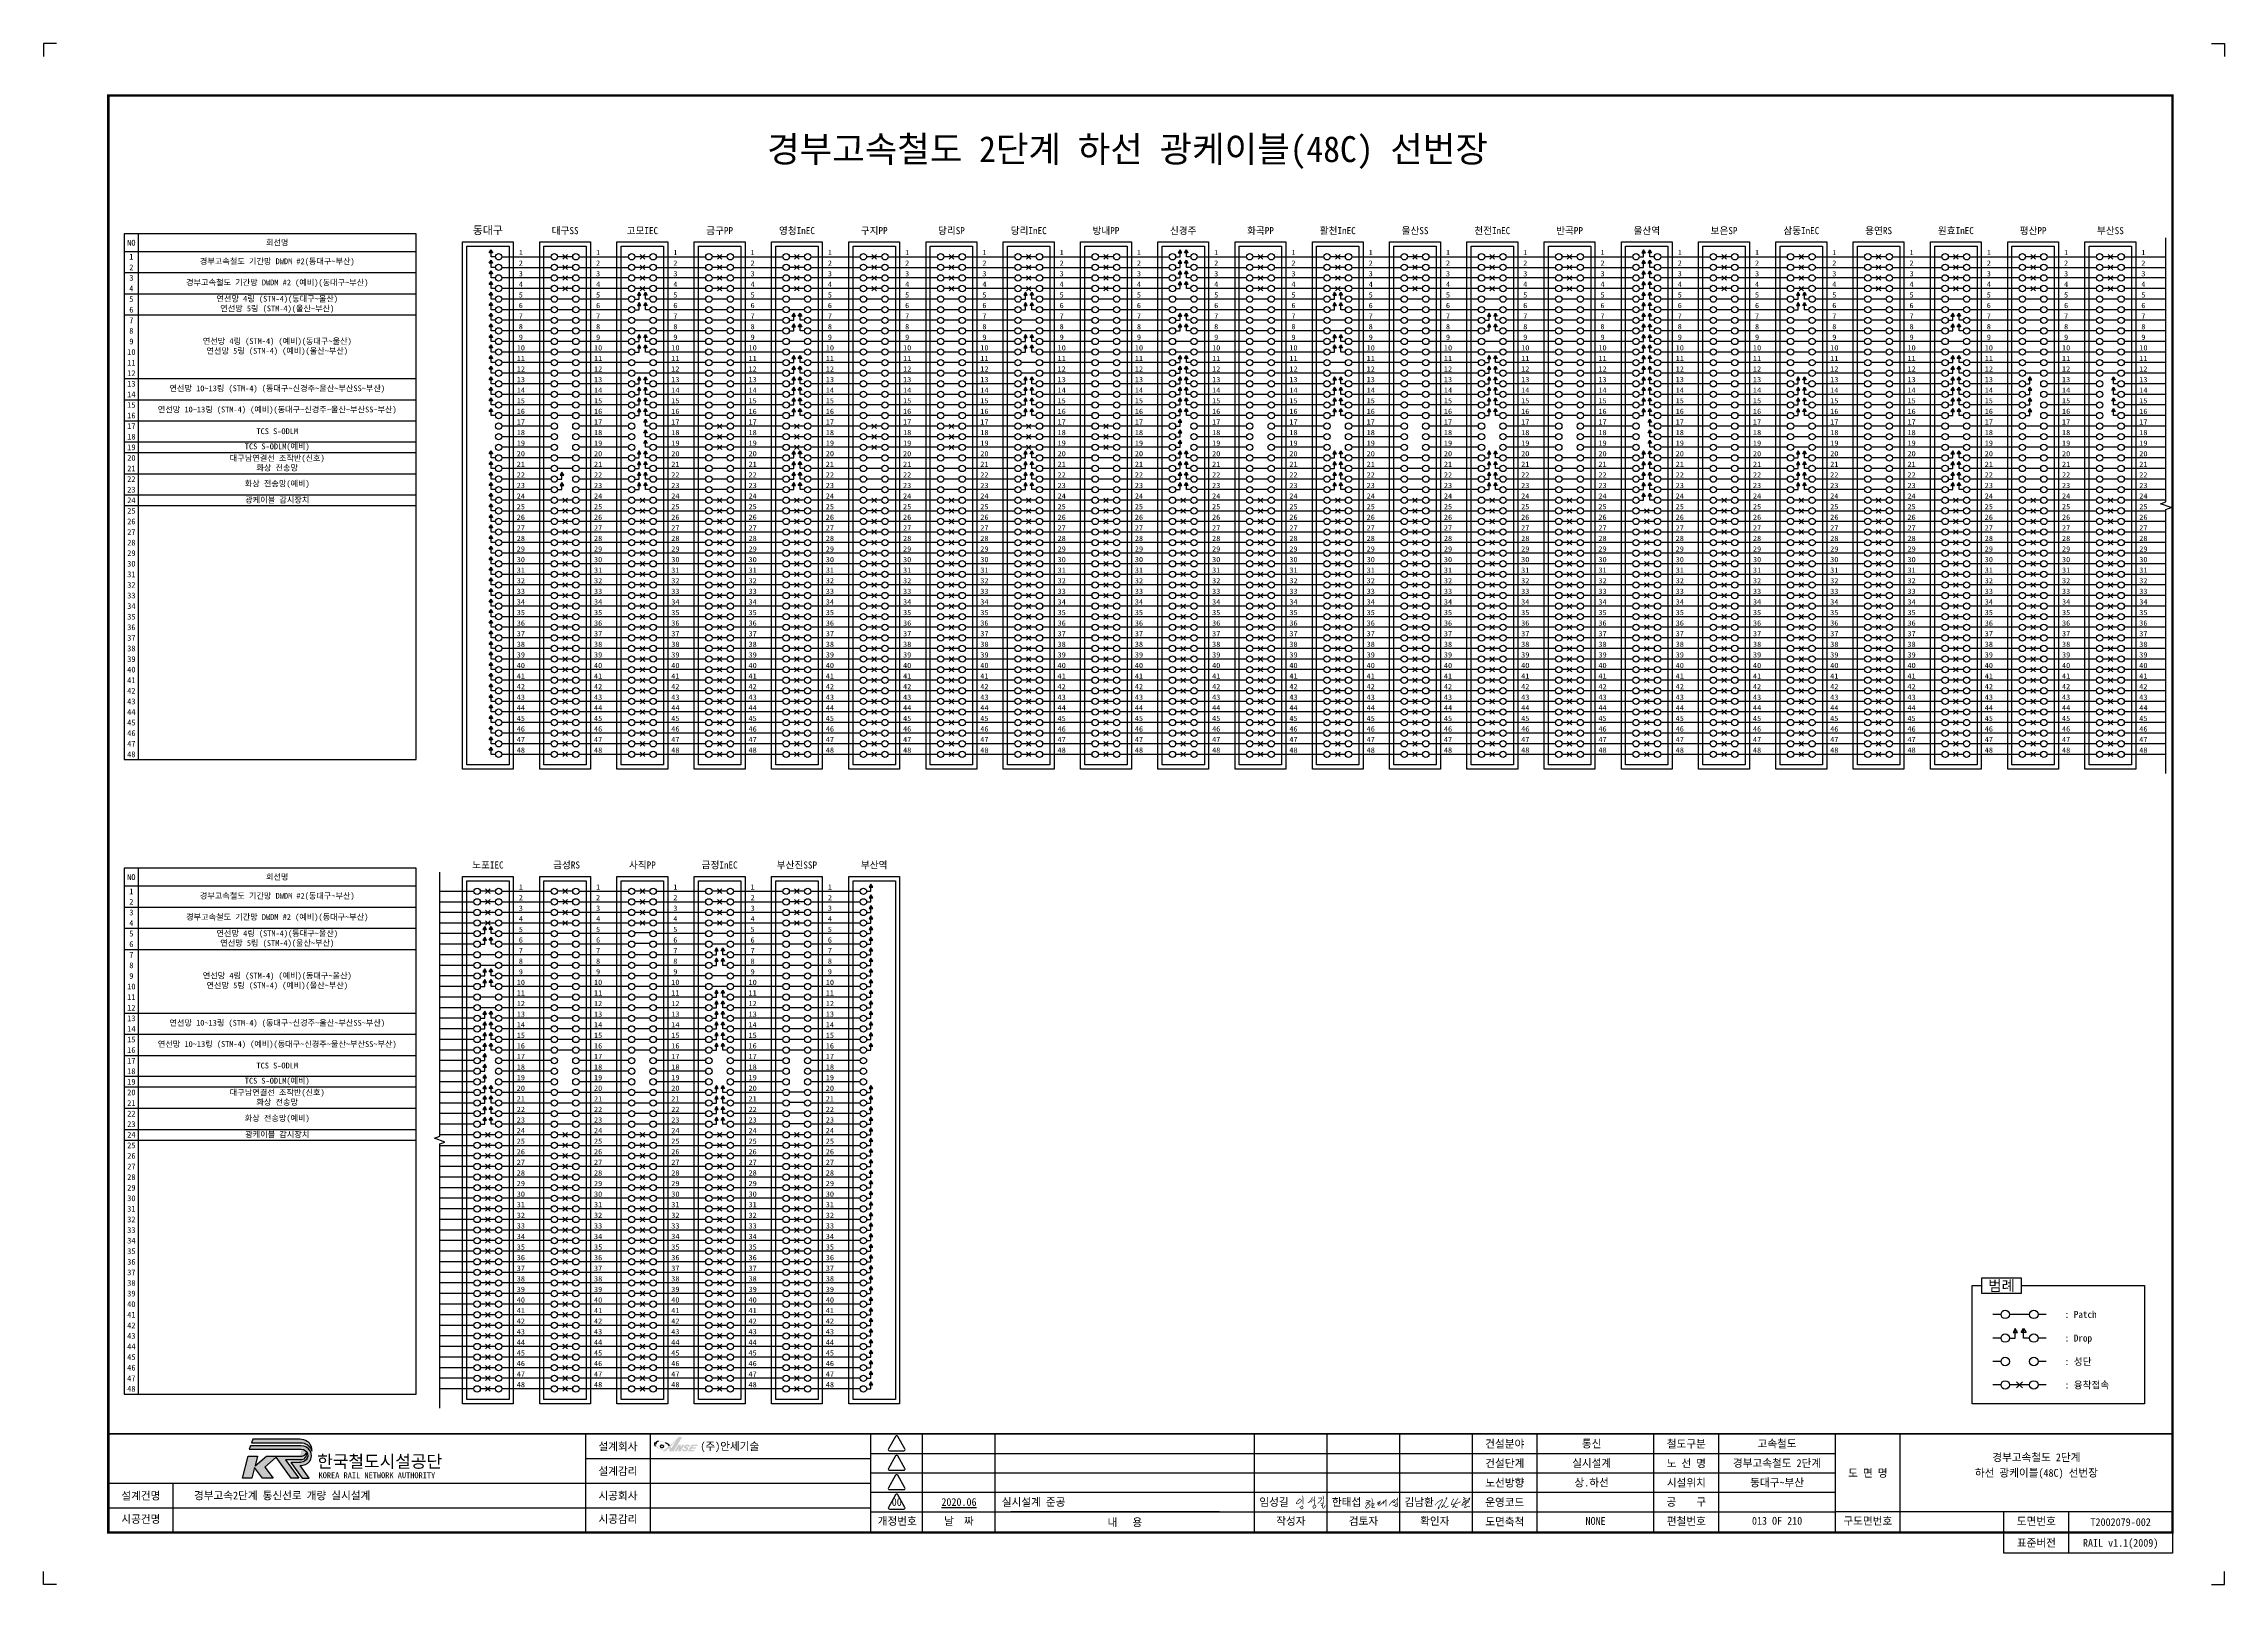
# Paper-space layout '(경부2단계)하선' of a CAD drawing. Extents: x 0 to 841, y 0 to 594.
# The model-space entities are those that its viewports show. They can reach past a viewport. Long polylines and large blocks are cut down to what shows.
import ezdxf
from ezdxf.enums import TextEntityAlignment as Align

# ---------------------------------------------------------------- set-up
doc = ezdxf.new("R2010")
doc.units = 0
doc.header["$LTSCALE"] = 10
doc.header["$MEASUREMENT"] = 0
for name, color, linetype in [('TN-CABL', 4, 'Continuous'), ('TN-TABL', 3, 'Continuous'), ('TN-TABL-LIN1', 4, 'Continuous'), ('TN-TABL-LIN2', 1, 'Continuous'), ('TN-TEXT', 3, 'Continuous'), ('TT-MACL', 6, 'Continuous'), ('TT-TEXT', 2, 'Continuous'), ('TT-XXXX', 2, 'Continuous'), ('TX-BORD', 7, 'Continuous'), ('TX-PAPR', 2, 'Continuous')]:
    doc.layers.add(name, color=color, linetype=linetype)
doc.styles.add('KORAIL', font='GulimChe.ttf')
doc.styles.get("Standard").update_dxf_attribs({"font": 'GulimChe.ttf'})
doc.styles.add('TB_TEXT', font='GulimChe.ttf')
doc.styles.add('TB_WBTXT', font='GulimChe.ttf')

# ---------------------------------------------------------------- blocks, each defined once
blk = doc.blocks.new('CXGLOGO-UNIT-KRNA-COLOR')
h = blk.add_hatch(color=166)
edge = h.paths.add_edge_path()
edge.add_arc((15.3, 4.2), 10, 59.195, 87.6904)
edge.add_line((15.7, 14.2), (-14.6, 14.2))
edge.add_line((-14.6, 14.2), (-15.4, 11.9))
edge.add_line((-15.4, 11.9), (17.3, 11.9))
edge.add_arc((16.4, 4.8), 7.13, 14.4338, 82.8523, ccw=False)
edge.add_arc((17.2, 7.5), 6.18, 351.2788, 418.625)
h = blk.add_hatch(color=166)
edge = h.paths.add_edge_path()
edge.add_line((-17.6, 3.4), (-11.6, 3.4))
edge.add_line((-11.6, 3.4), (-13.1, -2.8))
edge.add_line((-13.1, -2.8), (-5.8, 3.4))
edge.add_line((-5.8, 3.4), (16.9, 3.4))
edge.add_arc((16.5, 6.7), 3.37, 277.1672, 339.2536)
edge.add_arc((16.5, 4.5), 3.37, -86.0611, 17.644, ccw=False)
edge.add_line((16.7, 1.1), (6.4, 1.1))
edge.add_line((6.4, 1.1), (15, -10.7))
edge.add_line((15, -10.7), (10.1, -10.7))
edge.add_line((10.1, -10.7), (0.4, 2.7))
edge.add_line((0.4, 2.7), (-6.9, -3.7))
edge.add_line((-6.9, -3.7), (-1.4, -10.8))
edge.add_line((-1.4, -10.8), (-8.3, -10.8))
edge.add_line((-8.3, -10.8), (-13.5, -4))
edge.add_line((-13.5, -4), (-15.1, -10.8))
edge.add_line((-15.1, -10.8), (-21.2, -10.8))
edge.add_line((-21.2, -10.8), (-17.6, 3.4))
h = blk.add_hatch(color=46)
edge = h.paths.add_edge_path()
edge.add_arc((15.4, 5.5), 6.16, 269.178, 301.5498, ccw=False)
edge.add_line((15.3, -0.7), (9.8, -0.7))
edge.add_line((9.8, -0.7), (17.2, -10.8))
edge.add_line((17.2, -10.8), (21.7, -10.8))
edge.add_line((21.7, -10.8), (15.9, -2.7))
edge.add_arc((15.5, 6.1), 8.86, 272.286, 317.0312)
edge.add_arc((16.8, 3.7), 6.34, 325.2805, 452.1314)
edge.add_line((16.5, 10), (-16, 10))
edge.add_line((-16, 10), (-16.8, 7.8))
edge.add_line((-16.8, 7.8), (16.6, 7.8))
edge.add_arc((16.8, 3.8), 3.99, -62.7193, 92.2922, ccw=False)
at = {"color": 166}
for points in [[(20.4, 12.8, 0.12498), (15.7, 14.2), (-14.6, 14.2), (-15.4, 11.9), (17.3, 11.9, -0.307728), (23.3, 6.6, 0.302614)], [(-17.6, 3.4), (-11.6, 3.4), (-13.1, -2.8), (-5.8, 3.4), (16.9, 3.4, 0.27773), (19.7, 5.5, -0.486141), (16.7, 1.1), (6.4, 1.1), (15, -10.7), (10.1, -10.7), (0.4, 2.7), (-6.9, -3.7), (-1.4, -10.8), (-8.3, -10.8), (-13.5, -4), (-15.1, -10.8), (-21.2, -10.8)]]:
    blk.add_lwpolyline(points, format="xyb", close=True, dxfattribs=at)
at = {"color": 46}
blk.add_lwpolyline([(18.6, 0.2, -0.142195), (15.3, -0.7), (9.8, -0.7), (17.2, -10.8), (21.7, -10.8), (15.9, -2.7, 0.197757), (22, 0.1, 0.61792), (16.5, 10), (-16, 10), (-16.8, 7.8), (16.6, 7.8, -0.802668)], format="xyb", close=True, dxfattribs=at)
blk = doc.blocks.new('CXGLOGO-KRNA-COLOR')
blk.add_blockref('CXGLOGO-UNIT-KRNA-COLOR', (0, 0))
at = {"color": 166, "style": 'KORAIL'}
for s, height, p in [('한국철도시설공단', 8, (26.8, -4)), ('KOREA RAIL NETWORK AUTHORITY', 3.75, (27.7, -10.8))]:
    blk.add_text(s, height=height, dxfattribs=at).set_placement(p)
blk = doc.blocks.new('TXBLKA1-KRNAH')
at = {"layer": 'TX-BORD'}
h = blk.add_hatch(color=5, dxfattribs=at)
h.paths.add_polyline_path([(241.41, 53.44, 0.096425), (239.85, 54.59, 0.1233), (237.07, 55.37, 0.107959), (236.18, 55.25, 0.147974), (235.63, 54.71, 0.146771), (235.6, 53.86, 0.166867), (235.92, 53.32, 0.084002), (237.3, 52.29, 0.125004), (238.6, 51.98, 0.324316), (238.9, 52.16, 0.181232), (238.8, 52.77, -0.176206), (238.41, 52.66, -0.165955), (238.43, 52.37, -0.236091), (238.11, 52.27, -0.163197), (237.2, 52.6, -0.211159), (236.11, 54.03, -0.492063), (237.15, 55.14, -0.264032), (241.01, 53.12, -0.023302), (238.51, 51.28), (239.75, 51.28, 0.034752), (241.24, 52.65, -0.038457), (241.29, 51.28), (242.97, 51.28), (246.25, 56.8), (244.88, 56.8, -0.036327)])
h.paths.add_polyline_path([(242.08, 52.46), (241.66, 53.16, 0.03885), (244.06, 55.69)], flags=16)
h = blk.add_hatch(color=3, dxfattribs=at)
h.paths.add_polyline_path([(244.79, 51.28), (245.61, 51.28), (247.14, 53.85), (246.32, 53.85), (245.64, 52.71), (245.64, 53.85), (244.83, 53.85), (243.3, 51.28), (244.11, 51.28), (244.79, 52.43)])
h.paths.add_polyline_path([(247.73, 51.85, -0.206701), (247.2, 51.81, -0.316027), (247.06, 51.95, -0.031225), (247.06, 52.07), (246.36, 52.07, 0.483426), (246.52, 51.35, 0.203838), (248.04, 51.43, 0.079762), (248.43, 51.8, 0.172378), (248.58, 52.3, 0.221594), (248.3, 52.81, 0.038449), (247.87, 53.02, -0.563174), (247.89, 53.34, -0.276773), (248.29, 53.37, -0.312628), (248.42, 53.08), (249.21, 53.08, 0.143901), (249.17, 53.48, 0.169249), (248.83, 53.82, 0.119216), (248.04, 53.89, 0.167621), (247.24, 53.47, 0.258991), (246.94, 52.74, 0.208246), (247.3, 52.44, -0.022645), (247.74, 52.2, -0.588103)])
h.paths.add_polyline_path([(249.56, 51.83), (249.82, 52.27), (251.36, 52.27), (251.72, 52.86), (250.18, 52.86), (250.44, 53.3), (251.98, 53.3), (252.31, 53.85), (250, 53.85), (248.47, 51.28), (250.78, 51.28), (251.1, 51.83)])
h.paths.add_polyline_path([(239.05, 53.25, 1), (237.87, 53.25, 1)])
at = {"layer": 'Defpoints', "color": 1}
blk.add_line((836, 594), (841, 594), dxfattribs=at)
for points in [[(5, 594), (0, 594), (0, 589)], [(836, 594), (841, 594), (841, 589)], [(5, 0), (0, 0), (0, 5)], [(836, 0), (841, 0), (841, 5)]]:
    blk.add_lwpolyline(points, dxfattribs=at)
at = {"layer": 'TX-BORD'}
for p, q in [((234, 20), (234, 58)), ((319, 50.5), (549.5, 50.5)), ((339, 20), (339, 58)), ((367, 20), (367, 58)), ((467, 20), (467, 58)), ((495, 20), (495, 58)), ((523, 20), (523, 58)), ((549.5, 50.5), (691, 50.5)), ((576, 20), (576, 58)), ((621, 20), (621, 58)), ((646, 20), (646, 58)), ((716, 20), (716, 58)), ((209, 48.5), (319, 48.5)), ((319, 43), (549.5, 43)), ((549.5, 43), (691, 43)), ((25, 39), (319, 39)), ((50, 20), (50, 39)), ((319, 35.5), (549.5, 35.5)), ((549.5, 35.5), (691, 35.5)), ((25, 29.5), (319, 29.5)), ((319, 28), (691, 28)), ((453.5, 28), (373, 28)), ((821, 28), (691, 28)), ((756, 20), (756, 28)), ((781, 12), (781, 28))]:
    blk.add_line(p, q, dxfattribs=at)
at = {"layer": 'TX-BORD', "const_width": 1}
blk.add_lwpolyline([(821, 20), (25, 20), (25, 574), (821, 574)], close=True, dxfattribs=at)
at = {"layer": 'TX-BORD'}
for points, const_width in [([(25, 58), (821, 58)], 0.5), ([(209, 20), (209, 58)], 0.5), ([(209, 20), (209, 58)], 0.5), ([(319, 20), (319, 58)], 0.5), ([(551, 20), (551, 58)], 0.5), ([(691, 20), (691, 58)], 0.5), ([(489.16, 32.47), (490.23, 32.6)], 0.24), ([(510.02, 32.43), (511.22, 32.3), (511.29, 32.17), (511.29, 31.91), (509.68, 31.25), (511.29, 31.91), (511.93, 32.15), (511.29, 31.91), (510.45, 30.87), (510.06, 30.25), (509.86, 29.88), (509.82, 29.64), (509.85, 29.48), (509.94, 29.38), (510.07, 29.35), (510.38, 29.36), (511.09, 29.84), (511.32, 30.09), (511.53, 30.37), (511.52, 30.66), (511.47, 30.83), (511.33, 30.95), (511.02, 30.99), (510.45, 30.87)], 0.24), ([(511.96, 33.12), (512.32, 32.9), (512.39, 32.4), (512.31, 31.14), (512.21, 29.77), (512.24, 29.56), (512.39, 29.52), (512.61, 29.55), (512.95, 29.62), (513.48, 29.76)], 0.24), ([(512.31, 31.14), (512.99, 31.2), (513.13, 31.16), (513.03, 30.78), (512.21, 29.77)], 0.24), ([(514.32, 31.57), (514.59, 31.64), (515.5, 32.11), (514.59, 31.64), (514.69, 31.19), (514.15, 30.85), (514.69, 31.19), (515.47, 31.61), (514.75, 30.62), (514.93, 30.41), (515.2, 30.4), (515.62, 30.7), (516.67, 31.8), (516.69, 32.23), (516.67, 31.8), (516.66, 31.21), (517.64, 32.57), (517.67, 29.98)], 0.24), ([(521.05, 32.83), (519.79, 31.7), (518.83, 30.43), (519.79, 31.7), (520.42, 32.27), (520.32, 31.82), (520.41, 31.55), (520.64, 31.46), (521, 31.65), (520.94, 31.92), (522.01, 32.93), (522.02, 33.4), (522.01, 32.93), (521.99, 31.92), (521.99, 31.59), (521.7, 31.85), (521.99, 31.59), (522.08, 31.07), (522.06, 30.3), (521.97, 30), (521.58, 29.93), (521.29, 29.99), (521.13, 30.2), (521.17, 30.65), (521.36, 30.97), (521.77, 31.01), (522.08, 31)], 0.24), ([(521.15, 30.43), (520.87, 30.43), (520.47, 30.53), (520.28, 30.68)], 0.24)]:
    blk.add_lwpolyline(points, dxfattribs=dict(at, const_width=const_width))
for points in [[(328.58, 57.05), (325.78, 52.19, 0.57735), (326.17, 51.52), (331.78, 51.52, 0.57735), (332.17, 52.19), (329.36, 57.05, 0.57735)], [(328.58, 49.55), (325.78, 44.69, 0.57735), (326.17, 44.02), (331.78, 44.02, 0.57735), (332.17, 44.69), (329.36, 49.55, 0.57735)], [(328.58, 42.05), (325.78, 37.19, 0.57735), (326.17, 36.52), (331.78, 36.52, 0.57735), (332.17, 37.19), (329.36, 42.05, 0.57735)], [(328.58, 34.55), (325.78, 29.69, 0.57735), (326.17, 29.02), (331.78, 29.02, 0.57735), (332.17, 29.69), (329.36, 34.55, 0.57735)]]:
    blk.add_lwpolyline(points, format="xyb", close=True, dxfattribs=at)
at = {"layer": 'TX-BORD', "const_width": 0.24}
for points in [[(485.57, 34.24, -0.031521), (485.64, 32.12, 0.015452), (485.64, 30.85, 0.488947)], [(489.3, 33.6, -0.116912), (488.11, 31.72, -0.245276), (487.54, 31.55, -2.571837)], [(490.15, 33.87, -0.089273), (490.12, 31.67, 0.068943), (490.06, 30.69, 0.261353)], [(493.32, 34.22, -0.102288), (493.6, 33.42, -0.080289), (493.6, 33.07, 0.066761), (493.58, 32.62, -0.06278), (493.53, 31.56, 8.85417)], [(547.43, 33.59, -0.145348), (547.88, 33.43, -0.307225), (547.95, 33.23, -0.212679), (547.38, 32.49, -0.113681), (548.62, 33.04, -0.266507), (548.74, 33, -3.538723)], [(484.54, 33.09, 0.071134), (483.15, 31.48, 0.394214), (483.21, 31.1, 0.224261), (483.52, 31.04, 0.193438), (484.97, 32.08, 0.544983), (484.67, 32.72, 0.066146), (484.03, 32.72, 27.196208)], [(484.41, 29.84, 0.02121), (484.98, 29.12, 0.409369), (485.14, 29.11, -0.211811), (485.49, 29.21, 0.416377), (485.62, 29.3, 0.123643), (485.54, 30.12, 0.523631), (485.28, 30.19, -0.072983), (484.51, 29.7, 0.005941)], [(488.57, 32.27, -0.142438), (489.07, 31.68, 5.949847)], [(490.05, 30.54, 0.235154), (489.49, 29.9, 0.345857), (489.7, 29.41, 0.306746), (490.2, 29.45, 0.103095), (490.63, 29.98, 0.395571), (490.49, 30.5, 0.242915), (490.05, 30.54, 6.064713)], [(491.55, 33.36, 0.139976), (491.83, 33.26, 0.096355), (492.64, 33.37, -0.240321), (492.85, 33.34, -0.353191), (492.93, 33.05, -0.157335), (491.33, 31.22, -6.381378)], [(492.46, 31.11), (493.22, 31.4, -0.375176), (493.45, 31.31, -0.266244), (493.45, 31.13, -0.042219), (493.07, 30.6, -0.159939), (492.63, 30.34, -0.171647), (493.2, 30.37, -0.458058), (493.29, 30.17, 0.159326), (493.23, 29.58, 0.227707), (493.39, 29.37, 0.407988), (493.73, 29.47, -0.001483), (493.89, 29.78, 0.004186), (494.14, 30.24, -0.100484), (494.33, 30.47, -0.346277)], [(536.7, 30.48, -0.382901), (536.65, 30.71, -0.12512), (539.4, 32.69, -0.474239), (539.59, 32.59, -0.046113), (537.92, 29.73, 0.151113), (537.77, 29.29, 0.58991), (537.88, 29.22, 0.096338), (538.33, 29.72, 2.196927)], [(540.73, 33.09, -0.071383), (541.05, 33.41, -0.346917), (541.16, 33.41, -0.258278), (541.18, 33.35, -0.079918), (541.06, 32.96, -0.048596), (539.06, 29.69, 0.947427), (539.13, 29.64, -0.022437), (540.04, 30.36, -0.344585), (540.2, 30.35, -0.12284), (540.25, 30.29, 0.011347), (540.43, 29.85, 0.194638), (540.6, 29.69, 0.189435), (540.9, 29.69, 0.009404), (541.84, 30.24, 3.287276)], [(543.84, 33.07, 0.030212), (542.85, 31.06, 0.575113), (543.08, 30.76, 0.043168), (545.96, 31.58, 0.237594), (546.32, 31.98, 1.260425)], [(545.61, 33.11, 0.150889), (545.13, 32.65, 0.025288), (543.37, 29.61), (544.07, 30.23, -0.448359), (544.33, 30.16, 0.073819), (544.59, 29.67, 0.359456), (544.94, 29.59, 0.031982), (545.26, 29.77, 3.102048)], [(547.6, 31.85, 0.23976), (547.57, 31.5, 0.345796), (547.69, 31.43, 0.195352), (548.64, 32.18, 0.393888), (548.6, 32.35, 0.293784), (548.35, 32.35, 0.099623), (547.44, 31.43, 0.02205), (546.93, 30.69, 0.380988), (546.98, 30.44, 0.18866), (547.1, 30.41), (549.22, 31.59, 0.122154), (549.44, 31.8), (550.04, 33.22, 0.396041), (549.99, 33.36, 0.224142), (549.88, 33.36, 0.078358), (549.02, 32.08), (547.95, 29.67, 0.444285), (547.97, 29.61), (548.29, 29.6, 0.179185), (548.5, 29.67), (549.15, 30.07, -0.135616), (549.34, 30.12), (550.04, 30.11)]]:
    blk.add_lwpolyline(points, format="xyb", dxfattribs=at)
at = {"layer": 'TX-BORD'}
blk.add_lwpolyline([(821, 20), (821, 12), (756, 12), (756, 20)], close=True, dxfattribs=at)
at = {"layer": 'TX-BORD', "color": 3}
blk.add_circle((238.46, 53.25), 0.594, dxfattribs=at)
at = {"layer": 'TX-BORD', "color": 5}
for centre, radius, start, end in [((237.04, 54.23), 1.49, 161.17216, 194.57108), ((236.55, 54.06), 0.967, 192.10036, 229.99429), ((237.06, 54.19), 0.96, 84.64387, 189.44431), ((237.68, 50.02), 5.06, 42.58477, 64.6157)]:
    blk.add_arc(centre, radius, start, end, dxfattribs=at)
at = {"layer": 'TX-BORD', "xscale": 0.6, "yscale": 0.6}
blk.add_blockref('CXGLOGO-KRNA-COLOR', (89.41, 47.41), dxfattribs=at)
at = {"layer": 'TX-BORD', "style": 'TB_TEXT'}
for s, p in [('설계회사', (221.5, 53.25)), ('건설분야', (563.5, 54.25)), ('철도구분', (633.5, 54.25)), ('설계감리', (221.5, 43.75)), ('건설단계', (563.5, 46.75)), ('노 선 명', (633.5, 46.75)), ('도 면 명', (703.5, 43)), ('설계건명', (37.5, 34.25)), ('시공회사', (221.5, 34.25)), ('노선방향', (563.5, 39.25)), ('시설위치', (633.5, 39.25)), ('시공건명', (37.5, 25.25)), ('시공감리', (221.5, 25.25)), ('개정번호', (329.21, 24.5)), ('날  짜', (353, 24.5)), ('내   용', (417, 24)), ('작성자', (481, 24.5)), ('검토자', (509, 24.5)), ('확인자', (536.5, 24.5)), ('운영코드', (563.5, 31.75)), ('도면축척', (563.5, 24.25)), ('공    구', (633.5, 31.75)), ('편철번호', (633.5, 24.5)), ('구도면번호', (703.5, 24.51)), ('도면번호', (768.5, 24.51))]:
    blk.add_text(s, height=3, dxfattribs=at).set_placement(p, align=Align.MIDDLE)
blk.add_text('표준버전', height=3, dxfattribs=at).set_placement((768.5, 16), align=Align.MIDDLE_CENTER)
at = {"layer": 'TX-BORD', "style": 'TB_TEXT', "flags": 1}
blk.add_attdef('TD_CLASSCODE', text='', height=3, dxfattribs=at).set_placement((25, 577.54), align=Align.MIDDLE_LEFT)
at = {"layer": 'TX-BORD'}
for tag, height, style, p in [('TB_MTITIL', 10, 'TB_WBTXT', (418, 553.33)), ('TB_STITL', 7, 'TB_WBTXT', (418, 538.33)), ('TR_RNUM4', 3, 'TB_TEXT', (329, 54.25)), ('TR_RDAT4', 3, 'TB_TEXT', (353, 54.25)), ('TD_FIELD', 3, 'TB_TEXT', (597, 54.25)), ('TD_RLCLASS', 3, 'TB_TEXT', (668.5, 54.25)), ('TD_DNAME_TOP', 3, 'TB_TEXT', (768.5, 48.98)), ('TR_RNUM3', 3, 'TB_TEXT', (329, 46.75)), ('TR_RDAT3', 3, 'TB_TEXT', (353, 46.75)), ('TD_CSTEP', 3, 'TB_TEXT', (597, 46.75)), ('TD_RLNAME', 3, 'TB_TEXT', (668.5, 46.75)), ('TD_DNAME_MAIN', 3, 'TB_TEXT', (768.5, 43)), ('TR_RNUM2', 3, 'TB_TEXT', (329, 39.25)), ('TR_RDAT2', 3, 'TB_TEXT', (353, 39.25)), ('TD_DIRCODE', 3, 'TB_TEXT', (597, 39.25)), ('TD_RLSECT', 3, 'TB_TEXT', (668.5, 39.25)), ('TD_DNAME_BOT', 3, 'TB_TEXT', (768.5, 36.98)), ('TR_RNUM1', 3, 'TB_TEXT', (329, 31.75)), ('TR_RDAT1', 3, 'TB_TEXT', (353, 31.75)), ('TD_SYSCODE', 3, 'TB_TEXT', (597, 31.75)), ('SCALE', 3, 'TB_TEXT', (598.5, 24.45)), ('TD_CSECT', 3, 'TB_TEXT', (668.5, 31.75)), ('TD_DWGNO', 3, 'TB_TEXT', (668.5, 24.5)), ('TD_DWGCODE_PREV', 3, 'TB_TEXT', (736, 24)), ('TD_DWGCODE', 3, 'TB_TEXT', (801, 24)), ('TD_VERSION', 3, 'TB_TEXT', (801, 16))]:
    blk.add_attdef(tag, text='', height=height, dxfattribs=dict(at, style=style)).set_placement(p, align=Align.MIDDLE_CENTER)
at = {"layer": 'TX-BORD', "style": 'TB_TEXT'}
for tag, p in [('TD_DCOMP', (253.27, 53.25)), ('TR_RCON4', (369.52, 54.25)), ('TR_DGN4', (468.83, 54.25)), ('TR_CHK4', (496.83, 54.25)), ('TR_APP4', (524.83, 54.25)), ('TD_DSCCOMP', (253.27, 43.75)), ('TR_RCON3', (369.52, 46.75)), ('TR_DGN3', (468.83, 46.75)), ('TR_CHK3', (496.83, 46.75)), ('TR_APP3', (524.83, 46.75)), ('TD_DNAME', (58, 34.25)), ('TD_CCOMP', (253.27, 34.25)), ('TR_RCON2', (369.52, 39.25)), ('TR_DGN2', (468.83, 39.25)), ('TR_CHK2', (496.83, 39.25)), ('TR_APP2', (524.83, 39.25)), ('TD_CNAME', (58, 25.15)), ('TD_CSCOMP', (253.27, 25.25)), ('TR_RCON1', (369.52, 31.75)), ('TR_DGN1', (468.83, 31.75)), ('TR_CHK1', (496.83, 31.75)), ('TR_APP1', (524.83, 31.75))]:
    blk.add_attdef(tag, text='', height=3, dxfattribs=at).set_placement(p, align=Align.MIDDLE_LEFT)

msp = doc.modelspace()

# ---------------------------------------------------------------- linework, layer by layer
at = {"layer": 'TN-CABL', "ltscale": 1.5}
for points in [[(11913, -408.8), (11913.9, -410.5), (11912, -410.5)], [(11913, -414.8), (11913.9, -416.5), (11912, -416.5)], [(12303.6, -408.8), (12302.6, -410.5), (12304.6, -410.5)], [(12303.6, -414.8), (12302.6, -416.5), (12304.6, -416.5)], [(12307.2, -408.8), (12308.1, -410.5), (12306.2, -410.5)], [(12307.2, -414.8), (12308.1, -416.5), (12306.2, -416.5)], [(12566.4, -408.8), (12565.4, -410.5), (12567.4, -410.5)], [(12566.4, -414.8), (12565.4, -416.5), (12567.4, -416.5)], [(12570, -408.8), (12570.9, -410.5), (12569, -410.5)], [(12570, -414.8), (12570.9, -416.5), (12569, -416.5)], [(11913, -420.8), (11913.9, -422.5), (11912, -422.5)], [(11913, -426.8), (11913.9, -428.5), (11912, -428.5)], [(12303.6, -420.8), (12302.6, -422.5), (12304.6, -422.5)], [(12303.6, -426.8), (12302.6, -428.5), (12304.6, -428.5)], [(12307.2, -420.8), (12308.1, -422.5), (12306.2, -422.5)], [(12307.2, -426.8), (12308.1, -428.5), (12306.2, -428.5)], [(12566.4, -420.8), (12565.4, -422.5), (12567.4, -422.5)], [(12566.4, -426.8), (12565.4, -428.5), (12567.4, -428.5)], [(12570, -420.8), (12570.9, -422.5), (12569, -422.5)], [(12570, -426.8), (12570.9, -428.5), (12569, -428.5)], [(11913, -432.8), (11913.9, -434.5), (11912, -434.5)], [(11913, -438.8), (11913.9, -440.5), (11912, -440.5)], [(11913, -444.8), (11913.9, -446.5), (11912, -446.5)], [(11997, -432.8), (11996, -434.5), (11998, -434.5)], [(11997, -438.8), (11996, -440.5), (11998, -440.5)], [(12000.6, -432.8), (12001.5, -434.5), (11999.6, -434.5)], [(12000.6, -438.8), (12001.5, -440.5), (11999.6, -440.5)], [(12084.6, -444.8), (12083.6, -446.5), (12085.6, -446.5)], [(12088.2, -444.8), (12089.1, -446.5), (12087.2, -446.5)], [(12216, -432.8), (12215, -434.5), (12217, -434.5)], [(12216, -438.8), (12215, -440.5), (12217, -440.5)], [(12219.6, -432.8), (12220.5, -434.5), (12218.6, -434.5)], [(12219.6, -438.8), (12220.5, -440.5), (12218.6, -440.5)], [(12303.6, -444.8), (12302.6, -446.5), (12304.6, -446.5)], [(12307.2, -444.8), (12308.1, -446.5), (12306.2, -446.5)], [(12391.2, -432.8), (12390.2, -434.5), (12392.2, -434.5)], [(12391.2, -438.8), (12390.2, -440.5), (12392.2, -440.5)], [(12394.8, -432.8), (12395.7, -434.5), (12393.8, -434.5)], [(12394.8, -438.8), (12395.7, -440.5), (12393.8, -440.5)], [(12478.8, -444.8), (12477.8, -446.5), (12479.8, -446.5)], [(12482.4, -444.8), (12483.3, -446.5), (12481.4, -446.5)], [(12566.4, -432.8), (12565.4, -434.5), (12567.4, -434.5)], [(12566.4, -438.8), (12565.4, -440.5), (12567.4, -440.5)], [(12566.4, -444.8), (12565.4, -446.5), (12567.4, -446.5)], [(12570, -432.8), (12570.9, -434.5), (12569, -434.5)], [(12570, -438.8), (12570.9, -440.5), (12569, -440.5)], [(12570, -444.8), (12570.9, -446.5), (12569, -446.5)], [(12654, -432.8), (12653, -434.5), (12655, -434.5)], [(12654, -438.8), (12653, -440.5), (12655, -440.5)], [(12657.6, -432.8), (12658.5, -434.5), (12656.6, -434.5)], [(12657.6, -438.8), (12658.5, -440.5), (12656.6, -440.5)], [(12741.6, -444.8), (12740.6, -446.5), (12742.6, -446.5)], [(12745.2, -444.8), (12746.1, -446.5), (12744.2, -446.5)], [(11913, -450.8), (11913.9, -452.5), (11912, -452.5)], [(11913, -456.8), (11913.9, -458.5), (11912, -458.5)], [(11997, -456.8), (11996, -458.5), (11998, -458.5)], [(12000.6, -456.8), (12001.5, -458.5), (11999.6, -458.5)], [(12084.6, -450.8), (12083.6, -452.5), (12085.6, -452.5)], [(12088.2, -450.8), (12089.1, -452.5), (12087.2, -452.5)], [(12216, -456.8), (12215, -458.5), (12217, -458.5)], [(12219.6, -456.8), (12220.5, -458.5), (12218.6, -458.5)], [(12303.6, -450.8), (12302.6, -452.5), (12304.6, -452.5)], [(12307.2, -450.8), (12308.1, -452.5), (12306.2, -452.5)], [(12391.2, -456.8), (12390.2, -458.5), (12392.2, -458.5)], [(12394.8, -456.8), (12395.7, -458.5), (12393.8, -458.5)], [(12478.8, -450.8), (12477.8, -452.5), (12479.8, -452.5)], [(12482.4, -450.8), (12483.3, -452.5), (12481.4, -452.5)], [(12566.4, -450.8), (12565.4, -452.5), (12567.4, -452.5)], [(12566.4, -456.8), (12565.4, -458.5), (12567.4, -458.5)], [(12570, -450.8), (12570.9, -452.5), (12569, -452.5)], [(12570, -456.8), (12570.9, -458.5), (12569, -458.5)], [(12741.6, -450.8), (12740.6, -452.5), (12742.6, -452.5)], [(12745.2, -450.8), (12746.1, -452.5), (12744.2, -452.5)], [(11913, -462.8), (11913.9, -464.5), (11912, -464.5)], [(11913, -468.8), (11913.9, -470.5), (11912, -470.5)], [(11997, -462.8), (11996, -464.5), (11998, -464.5)], [(12000.6, -462.8), (12001.5, -464.5), (11999.6, -464.5)], [(12084.6, -468.8), (12083.6, -470.5), (12085.6, -470.5)], [(12088.2, -468.8), (12089.1, -470.5), (12087.2, -470.5)], [(12216, -462.8), (12215, -464.5), (12217, -464.5)], [(12219.6, -462.8), (12220.5, -464.5), (12218.6, -464.5)], [(12303.6, -468.8), (12302.6, -470.5), (12304.6, -470.5)], [(12307.2, -468.8), (12308.1, -470.5), (12306.2, -470.5)], [(12391.2, -462.8), (12390.2, -464.5), (12392.2, -464.5)], [(12394.8, -462.8), (12395.7, -464.5), (12393.8, -464.5)], [(12478.8, -468.8), (12477.8, -470.5), (12479.8, -470.5)], [(12482.4, -468.8), (12483.3, -470.5), (12481.4, -470.5)], [(12566.4, -462.8), (12565.4, -464.5), (12567.4, -464.5)], [(12566.4, -468.8), (12565.4, -470.5), (12567.4, -470.5)], [(12570, -462.8), (12570.9, -464.5), (12569, -464.5)], [(12570, -468.8), (12570.9, -470.5), (12569, -470.5)], [(12741.6, -468.8), (12740.6, -470.5), (12742.6, -470.5)], [(12745.2, -468.8), (12746.1, -470.5), (12744.2, -470.5)], [(11913, -474.8), (11913.9, -476.5), (11912, -476.5)], [(11913, -480.8), (11913.9, -482.5), (11912, -482.5)], [(11997, -480.8), (11996, -482.5), (11998, -482.5)], [(12000.6, -480.8), (12001.5, -482.5), (11999.6, -482.5)], [(12084.6, -474.8), (12083.6, -476.5), (12085.6, -476.5)], [(12084.6, -480.8), (12083.6, -482.5), (12085.6, -482.5)], [(12088.2, -474.8), (12089.1, -476.5), (12087.2, -476.5)], [(12088.2, -480.8), (12089.1, -482.5), (12087.2, -482.5)], [(12216, -480.8), (12215, -482.5), (12217, -482.5)], [(12219.6, -480.8), (12220.5, -482.5), (12218.6, -482.5)], [(12303.6, -474.8), (12302.6, -476.5), (12304.6, -476.5)], [(12303.6, -480.8), (12302.6, -482.5), (12304.6, -482.5)], [(12307.2, -474.8), (12308.1, -476.5), (12306.2, -476.5)], [(12307.2, -480.8), (12308.1, -482.5), (12306.2, -482.5)], [(12391.2, -480.8), (12390.2, -482.5), (12392.2, -482.5)], [(12394.8, -480.8), (12395.7, -482.5), (12393.8, -482.5)], [(12478.8, -474.8), (12477.8, -476.5), (12479.8, -476.5)], [(12478.8, -480.8), (12477.8, -482.5), (12479.8, -482.5)], [(12482.4, -474.8), (12483.3, -476.5), (12481.4, -476.5)], [(12482.4, -480.8), (12483.3, -482.5), (12481.4, -482.5)], [(12566.4, -474.8), (12565.4, -476.5), (12567.4, -476.5)], [(12566.4, -480.8), (12565.4, -482.5), (12567.4, -482.5)], [(12570, -474.8), (12570.9, -476.5), (12569, -476.5)], [(12570, -480.8), (12570.9, -482.5), (12569, -482.5)], [(12654, -480.8), (12653, -482.5), (12655, -482.5)], [(12657.6, -480.8), (12658.5, -482.5), (12656.6, -482.5)], [(12741.6, -474.8), (12740.6, -476.5), (12742.6, -476.5)], [(12741.6, -480.8), (12740.6, -482.5), (12742.6, -482.5)], [(12745.2, -474.8), (12746.1, -476.5), (12744.2, -476.5)], [(12745.2, -480.8), (12746.1, -482.5), (12744.2, -482.5)], [(12785.4, -480.8), (12784.4, -482.5), (12786.4, -482.5)], [(12832.8, -480.8), (12833.7, -482.5), (12831.8, -482.5)], [(11913, -486.8), (11913.9, -488.5), (11912, -488.5)], [(11913, -492.8), (11913.9, -494.5), (11912, -494.5)], [(11997, -486.8), (11996, -488.5), (11998, -488.5)], [(11997, -492.8), (11996, -494.5), (11998, -494.5)], [(12000.6, -486.8), (12001.5, -488.5), (11999.6, -488.5)], [(12000.6, -492.8), (12001.5, -494.5), (11999.6, -494.5)], [(12084.6, -486.8), (12083.6, -488.5), (12085.6, -488.5)], [(12084.6, -492.8), (12083.6, -494.5), (12085.6, -494.5)], [(12088.2, -486.8), (12089.1, -488.5), (12087.2, -488.5)], [(12088.2, -492.8), (12089.1, -494.5), (12087.2, -494.5)], [(12216, -486.8), (12215, -488.5), (12217, -488.5)], [(12216, -492.8), (12215, -494.5), (12217, -494.5)], [(12219.6, -486.8), (12220.5, -488.5), (12218.6, -488.5)], [(12219.6, -492.8), (12220.5, -494.5), (12218.6, -494.5)], [(12303.6, -486.8), (12302.6, -488.5), (12304.6, -488.5)], [(12303.6, -492.8), (12302.6, -494.5), (12304.6, -494.5)], [(12307.2, -486.8), (12308.1, -488.5), (12306.2, -488.5)], [(12307.2, -492.8), (12308.1, -494.5), (12306.2, -494.5)], [(12391.2, -486.8), (12390.2, -488.5), (12392.2, -488.5)], [(12391.2, -492.8), (12390.2, -494.5), (12392.2, -494.5)], [(12394.8, -486.8), (12395.7, -488.5), (12393.8, -488.5)], [(12394.8, -492.8), (12395.7, -494.5), (12393.8, -494.5)], [(12478.8, -486.8), (12477.8, -488.5), (12479.8, -488.5)], [(12478.8, -492.8), (12477.8, -494.5), (12479.8, -494.5)], [(12482.4, -486.8), (12483.3, -488.5), (12481.4, -488.5)], [(12482.4, -492.8), (12483.3, -494.5), (12481.4, -494.5)], [(12566.4, -486.8), (12565.4, -488.5), (12567.4, -488.5)], [(12566.4, -492.8), (12565.4, -494.5), (12567.4, -494.5)], [(12570, -486.8), (12570.9, -488.5), (12569, -488.5)], [(12570, -492.8), (12570.9, -494.5), (12569, -494.5)], [(12654, -486.8), (12653, -488.5), (12655, -488.5)], [(12654, -492.8), (12653, -494.5), (12655, -494.5)], [(12657.6, -486.8), (12658.5, -488.5), (12656.6, -488.5)], [(12657.6, -492.8), (12658.5, -494.5), (12656.6, -494.5)], [(12741.6, -486.8), (12740.6, -488.5), (12742.6, -488.5)], [(12741.6, -492.8), (12740.6, -494.5), (12742.6, -494.5)], [(12745.2, -486.8), (12746.1, -488.5), (12744.2, -488.5)], [(12745.2, -492.8), (12746.1, -494.5), (12744.2, -494.5)], [(12785.4, -486.8), (12784.4, -488.5), (12786.4, -488.5)], [(12785.4, -492.8), (12784.4, -494.5), (12786.4, -494.5)], [(12832.8, -486.8), (12833.7, -488.5), (12831.8, -488.5)], [(12832.8, -492.8), (12833.7, -494.5), (12831.8, -494.5)], [(11913, -498.8), (11913.9, -500.5), (11912, -500.5)], [(11997, -498.8), (11996, -500.5), (11998, -500.5)], [(12000.6, -498.8), (12001.5, -500.5), (11999.6, -500.5)], [(12000.6, -504.8), (12001.5, -506.5), (11999.6, -506.5)], [(12084.6, -498.8), (12083.6, -500.5), (12085.6, -500.5)], [(12088.2, -498.8), (12089.1, -500.5), (12087.2, -500.5)], [(12216, -498.8), (12215, -500.5), (12217, -500.5)], [(12219.6, -498.8), (12220.5, -500.5), (12218.6, -500.5)], [(12303.6, -498.8), (12302.6, -500.5), (12304.6, -500.5)], [(12303.6, -504.8), (12302.6, -506.5), (12304.6, -506.5)], [(12307.2, -498.8), (12308.1, -500.5), (12306.2, -500.5)], [(12391.2, -498.8), (12390.2, -500.5), (12392.2, -500.5)], [(12394.8, -498.8), (12395.7, -500.5), (12393.8, -500.5)], [(12478.8, -498.8), (12477.8, -500.5), (12479.8, -500.5)], [(12482.4, -498.8), (12483.3, -500.5), (12481.4, -500.5)], [(12566.4, -498.8), (12565.4, -500.5), (12567.4, -500.5)], [(12570, -498.8), (12570.9, -500.5), (12569, -500.5)], [(12570, -504.8), (12570.9, -506.5), (12569, -506.5)], [(12654, -498.8), (12653, -500.5), (12655, -500.5)], [(12657.6, -498.8), (12658.5, -500.5), (12656.6, -500.5)], [(12741.6, -498.8), (12740.6, -500.5), (12742.6, -500.5)], [(12745.2, -498.8), (12746.1, -500.5), (12744.2, -500.5)], [(12785.4, -498.8), (12784.4, -500.5), (12786.4, -500.5)], [(12832.8, -498.8), (12833.7, -500.5), (12831.8, -500.5)], [(12000.6, -510.8), (12001.5, -512.5), (11999.6, -512.5)], [(12000.6, -516.8), (12001.5, -518.5), (11999.6, -518.5)], [(12303.6, -510.8), (12302.6, -512.5), (12304.6, -512.5)], [(12303.6, -516.8), (12302.6, -518.5), (12304.6, -518.5)], [(12570, -510.8), (12570.9, -512.5), (12569, -512.5)], [(12570, -516.8), (12570.9, -518.5), (12569, -518.5)], [(11913, -522.8), (11913.9, -524.5), (11912, -524.5)], [(11913, -528.8), (11913.9, -530.5), (11912, -530.5)], [(11997, -522.8), (11996, -524.5), (11998, -524.5)], [(11997, -528.8), (11996, -530.5), (11998, -530.5)], [(12000.6, -522.8), (12001.5, -524.5), (11999.6, -524.5)], [(12000.6, -528.8), (12001.5, -530.5), (11999.6, -530.5)], [(12084.6, -522.8), (12083.6, -524.5), (12085.6, -524.5)], [(12084.6, -528.8), (12083.6, -530.5), (12085.6, -530.5)], [(12088.2, -522.8), (12089.1, -524.5), (12087.2, -524.5)], [(12088.2, -528.8), (12089.1, -530.5), (12087.2, -530.5)], [(12216, -522.8), (12215, -524.5), (12217, -524.5)], [(12216, -528.8), (12215, -530.5), (12217, -530.5)], [(12219.6, -522.8), (12220.5, -524.5), (12218.6, -524.5)], [(12219.6, -528.8), (12220.5, -530.5), (12218.6, -530.5)], [(12303.6, -522.8), (12302.6, -524.5), (12304.6, -524.5)], [(12303.6, -528.8), (12302.6, -530.5), (12304.6, -530.5)], [(12307.2, -522.8), (12308.1, -524.5), (12306.2, -524.5)], [(12307.2, -528.8), (12308.1, -530.5), (12306.2, -530.5)], [(12391.2, -522.8), (12390.2, -524.5), (12392.2, -524.5)], [(12391.2, -528.8), (12390.2, -530.5), (12392.2, -530.5)], [(12394.8, -522.8), (12395.7, -524.5), (12393.8, -524.5)], [(12394.8, -528.8), (12395.7, -530.5), (12393.8, -530.5)], [(12478.8, -522.8), (12477.8, -524.5), (12479.8, -524.5)], [(12478.8, -528.8), (12477.8, -530.5), (12479.8, -530.5)], [(12482.4, -522.8), (12483.3, -524.5), (12481.4, -524.5)], [(12482.4, -528.8), (12483.3, -530.5), (12481.4, -530.5)], [(12566.4, -522.8), (12565.4, -524.5), (12567.4, -524.5)], [(12566.4, -528.8), (12565.4, -530.5), (12567.4, -530.5)], [(12570, -522.8), (12570.9, -524.5), (12569, -524.5)], [(12570, -528.8), (12570.9, -530.5), (12569, -530.5)], [(12654, -522.8), (12653, -524.5), (12655, -524.5)], [(12654, -528.8), (12653, -530.5), (12655, -530.5)], [(12657.6, -522.8), (12658.5, -524.5), (12656.6, -524.5)], [(12657.6, -528.8), (12658.5, -530.5), (12656.6, -530.5)], [(12741.6, -522.8), (12740.6, -524.5), (12742.6, -524.5)], [(12741.6, -528.8), (12740.6, -530.5), (12742.6, -530.5)], [(12745.2, -522.8), (12746.1, -524.5), (12744.2, -524.5)], [(12745.2, -528.8), (12746.1, -530.5), (12744.2, -530.5)], [(11913, -534.8), (11913.9, -536.5), (11912, -536.5)], [(11913, -540.8), (11913.9, -542.5), (11912, -542.5)], [(11953.2, -534.8), (11952.2, -536.5), (11954.2, -536.5)], [(11953.2, -540.8), (11952.2, -542.5), (11954.2, -542.5)], [(11997, -534.8), (11996, -536.5), (11998, -536.5)], [(11997, -540.8), (11996, -542.5), (11998, -542.5)], [(12000.6, -534.8), (12001.5, -536.5), (11999.6, -536.5)], [(12000.6, -540.8), (12001.5, -542.5), (11999.6, -542.5)], [(12084.6, -534.8), (12083.6, -536.5), (12085.6, -536.5)], [(12084.6, -540.8), (12083.6, -542.5), (12085.6, -542.5)], [(12088.2, -534.8), (12089.1, -536.5), (12087.2, -536.5)], [(12088.2, -540.8), (12089.1, -542.5), (12087.2, -542.5)], [(12216, -534.8), (12215, -536.5), (12217, -536.5)], [(12216, -540.8), (12215, -542.5), (12217, -542.5)], [(12219.6, -534.8), (12220.5, -536.5), (12218.6, -536.5)], [(12219.6, -540.8), (12220.5, -542.5), (12218.6, -542.5)], [(12303.6, -534.8), (12302.6, -536.5), (12304.6, -536.5)], [(12303.6, -540.8), (12302.6, -542.5), (12304.6, -542.5)], [(12307.2, -534.8), (12308.1, -536.5), (12306.2, -536.5)], [(12307.2, -540.8), (12308.1, -542.5), (12306.2, -542.5)], [(12391.2, -534.8), (12390.2, -536.5), (12392.2, -536.5)], [(12391.2, -540.8), (12390.2, -542.5), (12392.2, -542.5)], [(12394.8, -534.8), (12395.7, -536.5), (12393.8, -536.5)], [(12394.8, -540.8), (12395.7, -542.5), (12393.8, -542.5)], [(12478.8, -534.8), (12477.8, -536.5), (12479.8, -536.5)], [(12478.8, -540.8), (12477.8, -542.5), (12479.8, -542.5)], [(12482.4, -534.8), (12483.3, -536.5), (12481.4, -536.5)], [(12482.4, -540.8), (12483.3, -542.5), (12481.4, -542.5)], [(12566.4, -534.8), (12565.4, -536.5), (12567.4, -536.5)], [(12566.4, -540.8), (12565.4, -542.5), (12567.4, -542.5)], [(12570, -534.8), (12570.9, -536.5), (12569, -536.5)], [(12570, -540.8), (12570.9, -542.5), (12569, -542.5)], [(12654, -534.8), (12653, -536.5), (12655, -536.5)], [(12654, -540.8), (12653, -542.5), (12655, -542.5)], [(12657.6, -534.8), (12658.5, -536.5), (12656.6, -536.5)], [(12657.6, -540.8), (12658.5, -542.5), (12656.6, -542.5)], [(12741.6, -534.8), (12740.6, -536.5), (12742.6, -536.5)], [(12741.6, -540.8), (12740.6, -542.5), (12742.6, -542.5)], [(12745.2, -534.8), (12746.1, -536.5), (12744.2, -536.5)], [(12745.2, -540.8), (12746.1, -542.5), (12744.2, -542.5)], [(11913, -546.8), (11913.9, -548.5), (11912, -548.5)], [(11913, -552.8), (11913.9, -554.5), (11912, -554.5)], [(12566.4, -546.8), (12565.4, -548.5), (12567.4, -548.5)], [(12570, -546.8), (12570.9, -548.5), (12569, -548.5)], [(11913, -558.8), (11913.9, -560.5), (11912, -560.5)], [(11913, -564.8), (11913.9, -566.5), (11912, -566.5)], [(11913, -570.8), (11913.9, -572.5), (11912, -572.5)], [(11913, -576.8), (11913.9, -578.5), (11912, -578.5)], [(11913, -582.8), (11913.9, -584.5), (11912, -584.5)], [(11913, -588.8), (11913.9, -590.5), (11912, -590.5)], [(11913, -594.8), (11913.9, -596.5), (11912, -596.5)], [(11913, -600.8), (11913.9, -602.5), (11912, -602.5)], [(11913, -606.8), (11913.9, -608.5), (11912, -608.5)], [(11913, -612.8), (11913.9, -614.5), (11912, -614.5)], [(11913, -618.8), (11913.9, -620.5), (11912, -620.5)], [(11913, -624.8), (11913.9, -626.5), (11912, -626.5)], [(11913, -630.8), (11913.9, -632.5), (11912, -632.5)], [(11913, -636.8), (11913.9, -638.5), (11912, -638.5)], [(11913, -642.8), (11913.9, -644.5), (11912, -644.5)], [(11913, -648.8), (11913.9, -650.5), (11912, -650.5)], [(11913, -654.8), (11913.9, -656.5), (11912, -656.5)], [(11913, -660.8), (11913.9, -662.5), (11912, -662.5)], [(11913, -666.8), (11913.9, -668.5), (11912, -668.5)], [(11913, -672.8), (11913.9, -674.5), (11912, -674.5)], [(11913, -678.8), (11913.9, -680.5), (11912, -680.5)], [(11913, -684.8), (11913.9, -686.5), (11912, -686.5)], [(11913, -690.8), (11913.9, -692.5), (11912, -692.5)], [(12128.4, -768.4), (12127.4, -770.1), (12129.4, -770.1)], [(12128.4, -774.4), (12127.4, -776.1), (12129.4, -776.1)], [(12128.4, -780.4), (12127.4, -782.1), (12129.4, -782.1)], [(12128.4, -786.4), (12127.4, -788.1), (12129.4, -788.1)], [(11909.4, -792.4), (11908.4, -794.1), (11910.4, -794.1)], [(11909.4, -798.4), (11908.4, -800.1), (11910.4, -800.1)], [(11913, -792.4), (11913.9, -794.1), (11912, -794.1)], [(11913, -798.4), (11913.9, -800.1), (11912, -800.1)], [(12128.4, -792.4), (12127.4, -794.1), (12129.4, -794.1)], [(12128.4, -798.4), (12127.4, -800.1), (12129.4, -800.1)], [(12040.8, -804.4), (12039.8, -806.1), (12041.8, -806.1)], [(12040.8, -810.4), (12039.8, -812.1), (12041.8, -812.1)], [(12044.4, -804.4), (12045.3, -806.1), (12043.4, -806.1)], [(12044.4, -810.4), (12045.3, -812.1), (12043.4, -812.1)], [(12128.4, -804.4), (12127.4, -806.1), (12129.4, -806.1)], [(12128.4, -810.4), (12127.4, -812.1), (12129.4, -812.1)], [(11909.4, -816.4), (11908.4, -818.1), (11910.4, -818.1)], [(11909.4, -822.4), (11908.4, -824.1), (11910.4, -824.1)], [(11913, -816.4), (11913.9, -818.1), (11912, -818.1)], [(11913, -822.4), (11913.9, -824.1), (11912, -824.1)], [(12128.4, -816.4), (12127.4, -818.1), (12129.4, -818.1)], [(12128.4, -822.4), (12127.4, -824.1), (12129.4, -824.1)], [(11909.4, -840.4), (11908.4, -842.1), (11910.4, -842.1)], [(11913, -840.4), (11913.9, -842.1), (11912, -842.1)], [(12040.8, -828.4), (12039.8, -830.1), (12041.8, -830.1)], [(12040.8, -834.4), (12039.8, -836.1), (12041.8, -836.1)], [(12040.8, -840.4), (12039.8, -842.1), (12041.8, -842.1)], [(12044.4, -828.4), (12045.3, -830.1), (12043.4, -830.1)], [(12044.4, -834.4), (12045.3, -836.1), (12043.4, -836.1)], [(12044.4, -840.4), (12045.3, -842.1), (12043.4, -842.1)], [(12128.4, -828.4), (12127.4, -830.1), (12129.4, -830.1)], [(12128.4, -834.4), (12127.4, -836.1), (12129.4, -836.1)], [(12128.4, -840.4), (12127.4, -842.1), (12129.4, -842.1)], [(11909.4, -846.4), (11908.4, -848.1), (11910.4, -848.1)], [(11909.4, -852.4), (11908.4, -854.1), (11910.4, -854.1)], [(11913, -846.4), (11913.9, -848.1), (11912, -848.1)], [(11913, -852.4), (11913.9, -854.1), (11912, -854.1)], [(12040.8, -846.4), (12039.8, -848.1), (12041.8, -848.1)], [(12040.8, -852.4), (12039.8, -854.1), (12041.8, -854.1)], [(12044.4, -846.4), (12045.3, -848.1), (12043.4, -848.1)], [(12044.4, -852.4), (12045.3, -854.1), (12043.4, -854.1)], [(12128.4, -846.4), (12127.4, -848.1), (12129.4, -848.1)], [(12128.4, -852.4), (12127.4, -854.1), (12129.4, -854.1)], [(11909.4, -858.4), (11908.4, -860.1), (11910.4, -860.1)], [(11909.4, -864.4), (11908.4, -866.1), (11910.4, -866.1)], [(11913, -858.4), (11913.9, -860.1), (11912, -860.1)], [(12040.8, -858.4), (12039.8, -860.1), (12041.8, -860.1)], [(12044.4, -858.4), (12045.3, -860.1), (12043.4, -860.1)], [(12128.4, -858.4), (12127.4, -860.1), (12129.4, -860.1)], [(11909.4, -870.4), (11908.4, -872.1), (11910.4, -872.1)], [(11909.4, -876.4), (11908.4, -878.1), (11910.4, -878.1)], [(11909.4, -882.4), (11908.4, -884.1), (11910.4, -884.1)], [(11909.4, -888.4), (11908.4, -890.1), (11910.4, -890.1)], [(11913, -882.4), (11913.9, -884.1), (11912, -884.1)], [(11913, -888.4), (11913.9, -890.1), (11912, -890.1)], [(12040.8, -882.4), (12039.8, -884.1), (12041.8, -884.1)], [(12040.8, -888.4), (12039.8, -890.1), (12041.8, -890.1)], [(12044.4, -882.4), (12045.3, -884.1), (12043.4, -884.1)], [(12044.4, -888.4), (12045.3, -890.1), (12043.4, -890.1)], [(12128.4, -882.4), (12127.4, -884.1), (12129.4, -884.1)], [(12128.4, -888.4), (12127.4, -890.1), (12129.4, -890.1)], [(11909.4, -894.4), (11908.4, -896.1), (11910.4, -896.1)], [(11909.4, -900.4), (11908.4, -902.1), (11910.4, -902.1)], [(11913, -894.4), (11913.9, -896.1), (11912, -896.1)], [(11913, -900.4), (11913.9, -902.1), (11912, -902.1)], [(12040.8, -894.4), (12039.8, -896.1), (12041.8, -896.1)], [(12040.8, -900.4), (12039.8, -902.1), (12041.8, -902.1)], [(12044.4, -894.4), (12045.3, -896.1), (12043.4, -896.1)], [(12044.4, -900.4), (12045.3, -902.1), (12043.4, -902.1)], [(12128.4, -894.4), (12127.4, -896.1), (12129.4, -896.1)], [(12128.4, -900.4), (12127.4, -902.1), (12129.4, -902.1)], [(12128.4, -906.4), (12127.4, -908.1), (12129.4, -908.1)], [(12128.4, -912.4), (12127.4, -914.1), (12129.4, -914.1)], [(12128.4, -918.4), (12127.4, -920.1), (12129.4, -920.1)], [(12128.4, -924.4), (12127.4, -926.1), (12129.4, -926.1)], [(12128.4, -930.4), (12127.4, -932.1), (12129.4, -932.1)], [(12128.4, -936.4), (12127.4, -938.1), (12129.4, -938.1)], [(12128.4, -942.4), (12127.4, -944.1), (12129.4, -944.1)], [(12128.4, -948.4), (12127.4, -950.1), (12129.4, -950.1)], [(12128.4, -954.4), (12127.4, -956.1), (12129.4, -956.1)], [(12128.4, -960.4), (12127.4, -962.1), (12129.4, -962.1)], [(12128.4, -966.4), (12127.4, -968.1), (12129.4, -968.1)], [(12128.4, -972.4), (12127.4, -974.1), (12129.4, -974.1)], [(12128.4, -978.4), (12127.4, -980.1), (12129.4, -980.1)], [(12128.4, -984.4), (12127.4, -986.1), (12129.4, -986.1)], [(12128.4, -990.4), (12127.4, -992.1), (12129.4, -992.1)], [(12128.4, -996.4), (12127.4, -998.1), (12129.4, -998.1)], [(12128.4, -1002.4), (12127.4, -1004.1), (12129.4, -1004.1)], [(12128.4, -1008.4), (12127.4, -1010.1), (12129.4, -1010.1)], [(12128.4, -1014.4), (12127.4, -1016.1), (12129.4, -1016.1)], [(12128.4, -1020.4), (12127.4, -1022.1), (12129.4, -1022.1)], [(12777.1, -1020.2), (12775.8, -1022.4), (12778.4, -1022.4)], [(12781.8, -1020.2), (12783.2, -1022.4), (12780.5, -1022.4)], [(12128.4, -1026.4), (12127.4, -1028.1), (12129.4, -1028.1)], [(12128.4, -1032.4), (12127.4, -1034.1), (12129.4, -1034.1)], [(12128.4, -1038.4), (12127.4, -1040.1), (12129.4, -1040.1)], [(12128.4, -1044.4), (12127.4, -1046.1), (12129.4, -1046.1)], [(12128.4, -1050.4), (12127.4, -1052.1), (12129.4, -1052.1)]]:
    msp.add_lwpolyline(points, close=True, dxfattribs=at)
for points in [[(11915.5, -412.8), (11913, -412.8), (11913, -408.8)], [(11915.5, -418.8), (11913, -418.8), (11913, -414.8)], [(11953.7, -411.6), (11956.3, -414.1)], [(11956.3, -411.6), (11953.7, -414.1)], [(11953.7, -417.6), (11956.3, -420.1)], [(11956.3, -417.6), (11953.7, -420.1)], [(11997.5, -411.6), (12000.1, -414.1)], [(12000.1, -411.6), (11997.5, -414.1)], [(11997.5, -417.6), (12000.1, -420.1)], [(12000.1, -417.6), (11997.5, -420.1)], [(12041.3, -411.6), (12043.9, -414.1)], [(12043.9, -411.6), (12041.3, -414.1)], [(12041.3, -417.6), (12043.9, -420.1)], [(12043.9, -417.6), (12041.3, -420.1)], [(12085.1, -411.6), (12087.7, -414.1)], [(12087.7, -411.6), (12085.1, -414.1)], [(12085.1, -417.6), (12087.7, -420.1)], [(12087.7, -417.6), (12085.1, -420.1)], [(12128.9, -411.6), (12131.5, -414.1)], [(12131.5, -411.6), (12128.9, -414.1)], [(12128.9, -417.6), (12131.5, -420.1)], [(12131.5, -417.6), (12128.9, -420.1)], [(12172.7, -411.6), (12175.3, -414.1)], [(12175.3, -411.6), (12172.7, -414.1)], [(12172.7, -417.6), (12175.3, -420.1)], [(12175.3, -417.6), (12172.7, -420.1)], [(12216.5, -411.6), (12219.1, -414.1)], [(12219.1, -411.6), (12216.5, -414.1)], [(12216.5, -417.6), (12219.1, -420.1)], [(12219.1, -417.6), (12216.5, -420.1)], [(12260.3, -411.6), (12262.9, -414.1)], [(12262.9, -411.6), (12260.3, -414.1)], [(12260.3, -417.6), (12262.9, -420.1)], [(12262.9, -417.6), (12260.3, -420.1)], [(12301.1, -412.8), (12303.6, -412.8), (12303.6, -408.8)], [(12301.1, -418.8), (12303.6, -418.8), (12303.6, -414.8)], [(12309.7, -412.8), (12307.2, -412.8), (12307.2, -408.8)], [(12309.7, -418.8), (12307.2, -418.8), (12307.2, -414.8)], [(12347.9, -411.6), (12350.5, -414.1)], [(12350.5, -411.6), (12347.9, -414.1)], [(12347.9, -417.6), (12350.5, -420.1)], [(12350.5, -417.6), (12347.9, -420.1)], [(12391.7, -411.6), (12394.3, -414.1)], [(12394.3, -411.6), (12391.7, -414.1)], [(12391.7, -417.6), (12394.3, -420.1)], [(12394.3, -417.6), (12391.7, -420.1)], [(12435.5, -411.6), (12438.1, -414.1)], [(12438.1, -411.6), (12435.5, -414.1)], [(12435.5, -417.6), (12438.1, -420.1)], [(12438.1, -417.6), (12435.5, -420.1)], [(12479.3, -411.6), (12481.9, -414.1)], [(12481.9, -411.6), (12479.3, -414.1)], [(12479.3, -417.6), (12481.9, -420.1)], [(12481.9, -417.6), (12479.3, -420.1)], [(12523.1, -411.6), (12525.7, -414.1)], [(12525.7, -411.6), (12523.1, -414.1)], [(12523.1, -417.6), (12525.7, -420.1)], [(12525.7, -417.6), (12523.1, -420.1)], [(12563.9, -412.8), (12566.4, -412.8), (12566.4, -408.8)], [(12563.9, -418.8), (12566.4, -418.8), (12566.4, -414.8)], [(12572.5, -412.8), (12570, -412.8), (12570, -408.8)], [(12572.5, -418.8), (12570, -418.8), (12570, -414.8)], [(12610.7, -411.6), (12613.3, -414.1)], [(12613.3, -411.6), (12610.7, -414.1)], [(12610.7, -417.6), (12613.3, -420.1)], [(12613.3, -417.6), (12610.7, -420.1)], [(12654.5, -411.6), (12657.1, -414.1)], [(12657.1, -411.6), (12654.5, -414.1)], [(12654.5, -417.6), (12657.1, -420.1)], [(12657.1, -417.6), (12654.5, -420.1)], [(12698.3, -411.6), (12700.9, -414.1)], [(12700.9, -411.6), (12698.3, -414.1)], [(12698.3, -417.6), (12700.9, -420.1)], [(12700.9, -417.6), (12698.3, -420.1)], [(12742.1, -411.6), (12744.7, -414.1)], [(12744.7, -411.6), (12742.1, -414.1)], [(12742.1, -417.6), (12744.7, -420.1)], [(12744.7, -417.6), (12742.1, -420.1)], [(12785.9, -411.6), (12788.5, -414.1)], [(12788.5, -411.6), (12785.9, -414.1)], [(12785.9, -417.6), (12788.5, -420.1)], [(12788.5, -417.6), (12785.9, -420.1)], [(12829.7, -411.6), (12832.3, -414.1)], [(12832.3, -411.6), (12829.7, -414.1)], [(12829.7, -417.6), (12832.3, -420.1)], [(12832.3, -417.6), (12829.7, -420.1)], [(11915.5, -424.8), (11913, -424.8), (11913, -420.8)], [(11915.5, -430.8), (11913, -430.8), (11913, -426.8)], [(11953.7, -423.6), (11956.3, -426.1)], [(11956.3, -423.6), (11953.7, -426.1)], [(11953.7, -429.6), (11956.3, -432.1)], [(11956.3, -429.6), (11953.7, -432.1)], [(11997.5, -423.6), (12000.1, -426.1)], [(12000.1, -423.6), (11997.5, -426.1)], [(11997.5, -429.6), (12000.1, -432.1)], [(12000.1, -429.6), (11997.5, -432.1)], [(12041.3, -423.6), (12043.9, -426.1)], [(12043.9, -423.6), (12041.3, -426.1)], [(12041.3, -429.6), (12043.9, -432.1)], [(12043.9, -429.6), (12041.3, -432.1)], [(12085.1, -423.6), (12087.7, -426.1)], [(12087.7, -423.6), (12085.1, -426.1)], [(12085.1, -429.6), (12087.7, -432.1)], [(12087.7, -429.6), (12085.1, -432.1)], [(12128.9, -423.6), (12131.5, -426.1)], [(12131.5, -423.6), (12128.9, -426.1)], [(12128.9, -429.6), (12131.5, -432.1)], [(12131.5, -429.6), (12128.9, -432.1)], [(12172.7, -423.6), (12175.3, -426.1)], [(12175.3, -423.6), (12172.7, -426.1)], [(12172.7, -429.6), (12175.3, -432.1)], [(12175.3, -429.6), (12172.7, -432.1)], [(12216.5, -423.6), (12219.1, -426.1)], [(12219.1, -423.6), (12216.5, -426.1)], [(12216.5, -429.6), (12219.1, -432.1)], [(12219.1, -429.6), (12216.5, -432.1)], [(12260.3, -423.6), (12262.9, -426.1)], [(12262.9, -423.6), (12260.3, -426.1)], [(12260.3, -429.6), (12262.9, -432.1)], [(12262.9, -429.6), (12260.3, -432.1)], [(12301.1, -424.8), (12303.6, -424.8), (12303.6, -420.8)], [(12301.1, -430.8), (12303.6, -430.8), (12303.6, -426.8)], [(12309.7, -424.8), (12307.2, -424.8), (12307.2, -420.8)], [(12309.7, -430.8), (12307.2, -430.8), (12307.2, -426.8)], [(12347.9, -423.6), (12350.5, -426.1)], [(12350.5, -423.6), (12347.9, -426.1)], [(12347.9, -429.6), (12350.5, -432.1)], [(12350.5, -429.6), (12347.9, -432.1)], [(12391.7, -423.6), (12394.3, -426.1)], [(12394.3, -423.6), (12391.7, -426.1)], [(12391.7, -429.6), (12394.3, -432.1)], [(12394.3, -429.6), (12391.7, -432.1)], [(12435.5, -423.6), (12438.1, -426.1)], [(12438.1, -423.6), (12435.5, -426.1)], [(12435.5, -429.6), (12438.1, -432.1)], [(12438.1, -429.6), (12435.5, -432.1)], [(12479.3, -423.6), (12481.9, -426.1)], [(12481.9, -423.6), (12479.3, -426.1)], [(12479.3, -429.6), (12481.9, -432.1)], [(12481.9, -429.6), (12479.3, -432.1)], [(12523.1, -423.6), (12525.7, -426.1)], [(12525.7, -423.6), (12523.1, -426.1)], [(12523.1, -429.6), (12525.7, -432.1)], [(12525.7, -429.6), (12523.1, -432.1)], [(12563.9, -424.8), (12566.4, -424.8), (12566.4, -420.8)], [(12563.9, -430.8), (12566.4, -430.8), (12566.4, -426.8)], [(12572.5, -424.8), (12570, -424.8), (12570, -420.8)], [(12572.5, -430.8), (12570, -430.8), (12570, -426.8)], [(12610.7, -423.6), (12613.3, -426.1)], [(12613.3, -423.6), (12610.7, -426.1)], [(12610.7, -429.6), (12613.3, -432.1)], [(12613.3, -429.6), (12610.7, -432.1)], [(12654.5, -423.6), (12657.1, -426.1)], [(12657.1, -423.6), (12654.5, -426.1)], [(12654.5, -429.6), (12657.1, -432.1)], [(12657.1, -429.6), (12654.5, -432.1)], [(12698.3, -423.6), (12700.9, -426.1)], [(12700.9, -423.6), (12698.3, -426.1)], [(12698.3, -429.6), (12700.9, -432.1)], [(12700.9, -429.6), (12698.3, -432.1)], [(12742.1, -423.6), (12744.7, -426.1)], [(12744.7, -423.6), (12742.1, -426.1)], [(12742.1, -429.6), (12744.7, -432.1)], [(12744.7, -429.6), (12742.1, -432.1)], [(12785.9, -423.6), (12788.5, -426.1)], [(12788.5, -423.6), (12785.9, -426.1)], [(12785.9, -429.6), (12788.5, -432.1)], [(12788.5, -429.6), (12785.9, -432.1)], [(12829.7, -423.6), (12832.3, -426.1)], [(12832.3, -423.6), (12829.7, -426.1)], [(12829.7, -429.6), (12832.3, -432.1)], [(12832.3, -429.6), (12829.7, -432.1)], [(11915.5, -436.8), (11913, -436.8), (11913, -432.8)], [(11915.5, -442.8), (11913, -442.8), (11913, -438.8)], [(11915.5, -448.8), (11913, -448.8), (11913, -444.8)], [(11994.5, -436.8), (11997, -436.8), (11997, -432.8)], [(11994.5, -442.8), (11997, -442.8), (11997, -438.8)], [(12003.1, -436.8), (12000.6, -436.8), (12000.6, -432.8)], [(12003.1, -442.8), (12000.6, -442.8), (12000.6, -438.8)], [(12082.1, -448.8), (12084.6, -448.8), (12084.6, -444.8)], [(12090.7, -448.8), (12088.2, -448.8), (12088.2, -444.8)], [(12213.5, -436.8), (12216, -436.8), (12216, -432.8)], [(12213.5, -442.8), (12216, -442.8), (12216, -438.8)], [(12222.1, -436.8), (12219.6, -436.8), (12219.6, -432.8)], [(12222.1, -442.8), (12219.6, -442.8), (12219.6, -438.8)], [(12301.1, -448.8), (12303.6, -448.8), (12303.6, -444.8)], [(12309.7, -448.8), (12307.2, -448.8), (12307.2, -444.8)], [(12388.7, -436.8), (12391.2, -436.8), (12391.2, -432.8)], [(12388.7, -442.8), (12391.2, -442.8), (12391.2, -438.8)], [(12397.3, -436.8), (12394.8, -436.8), (12394.8, -432.8)], [(12397.3, -442.8), (12394.8, -442.8), (12394.8, -438.8)], [(12476.3, -448.8), (12478.8, -448.8), (12478.8, -444.8)], [(12484.9, -448.8), (12482.4, -448.8), (12482.4, -444.8)], [(12563.9, -436.8), (12566.4, -436.8), (12566.4, -432.8)], [(12563.9, -442.8), (12566.4, -442.8), (12566.4, -438.8)], [(12563.9, -448.8), (12566.4, -448.8), (12566.4, -444.8)], [(12572.5, -436.8), (12570, -436.8), (12570, -432.8)], [(12572.5, -442.8), (12570, -442.8), (12570, -438.8)], [(12572.5, -448.8), (12570, -448.8), (12570, -444.8)], [(12651.5, -436.8), (12654, -436.8), (12654, -432.8)], [(12651.5, -442.8), (12654, -442.8), (12654, -438.8)], [(12660.1, -436.8), (12657.6, -436.8), (12657.6, -432.8)], [(12660.1, -442.8), (12657.6, -442.8), (12657.6, -438.8)], [(12739.1, -448.8), (12741.6, -448.8), (12741.6, -444.8)], [(12747.7, -448.8), (12745.2, -448.8), (12745.2, -444.8)], [(11915.5, -454.8), (11913, -454.8), (11913, -450.8)], [(11915.5, -460.8), (11913, -460.8), (11913, -456.8)], [(11994.5, -460.8), (11997, -460.8), (11997, -456.8)], [(12003.1, -460.8), (12000.6, -460.8), (12000.6, -456.8)], [(12082.1, -454.8), (12084.6, -454.8), (12084.6, -450.8)], [(12090.7, -454.8), (12088.2, -454.8), (12088.2, -450.8)], [(12213.5, -460.8), (12216, -460.8), (12216, -456.8)], [(12222.1, -460.8), (12219.6, -460.8), (12219.6, -456.8)], [(12301.1, -454.8), (12303.6, -454.8), (12303.6, -450.8)], [(12309.7, -454.8), (12307.2, -454.8), (12307.2, -450.8)], [(12388.7, -460.8), (12391.2, -460.8), (12391.2, -456.8)], [(12397.3, -460.8), (12394.8, -460.8), (12394.8, -456.8)], [(12476.3, -454.8), (12478.8, -454.8), (12478.8, -450.8)], [(12484.9, -454.8), (12482.4, -454.8), (12482.4, -450.8)], [(12563.9, -454.8), (12566.4, -454.8), (12566.4, -450.8)], [(12563.9, -460.8), (12566.4, -460.8), (12566.4, -456.8)], [(12572.5, -454.8), (12570, -454.8), (12570, -450.8)], [(12572.5, -460.8), (12570, -460.8), (12570, -456.8)], [(12739.1, -454.8), (12741.6, -454.8), (12741.6, -450.8)], [(12747.7, -454.8), (12745.2, -454.8), (12745.2, -450.8)], [(11915.5, -466.8), (11913, -466.8), (11913, -462.8)], [(11915.5, -472.8), (11913, -472.8), (11913, -468.8)], [(11994.5, -466.8), (11997, -466.8), (11997, -462.8)], [(12003.1, -466.8), (12000.6, -466.8), (12000.6, -462.8)], [(12082.1, -472.8), (12084.6, -472.8), (12084.6, -468.8)], [(12090.7, -472.8), (12088.2, -472.8), (12088.2, -468.8)], [(12213.5, -466.8), (12216, -466.8), (12216, -462.8)], [(12222.1, -466.8), (12219.6, -466.8), (12219.6, -462.8)], [(12301.1, -472.8), (12303.6, -472.8), (12303.6, -468.8)], [(12309.7, -472.8), (12307.2, -472.8), (12307.2, -468.8)], [(12388.7, -466.8), (12391.2, -466.8), (12391.2, -462.8)], [(12397.3, -466.8), (12394.8, -466.8), (12394.8, -462.8)], [(12476.3, -472.8), (12478.8, -472.8), (12478.8, -468.8)], [(12484.9, -472.8), (12482.4, -472.8), (12482.4, -468.8)], [(12563.9, -466.8), (12566.4, -466.8), (12566.4, -462.8)], [(12563.9, -472.8), (12566.4, -472.8), (12566.4, -468.8)], [(12572.5, -466.8), (12570, -466.8), (12570, -462.8)], [(12572.5, -472.8), (12570, -472.8), (12570, -468.8)], [(12739.1, -472.8), (12741.6, -472.8), (12741.6, -468.8)], [(12747.7, -472.8), (12745.2, -472.8), (12745.2, -468.8)], [(11915.5, -478.8), (11913, -478.8), (11913, -474.8)], [(11915.5, -484.8), (11913, -484.8), (11913, -480.8)], [(11994.5, -484.8), (11997, -484.8), (11997, -480.8)], [(12003.1, -484.8), (12000.6, -484.8), (12000.6, -480.8)], [(12082.1, -478.8), (12084.6, -478.8), (12084.6, -474.8)], [(12082.1, -484.8), (12084.6, -484.8), (12084.6, -480.8)], [(12090.7, -478.8), (12088.2, -478.8), (12088.2, -474.8)], [(12090.7, -484.8), (12088.2, -484.8), (12088.2, -480.8)], [(12213.5, -484.8), (12216, -484.8), (12216, -480.8)], [(12222.1, -484.8), (12219.6, -484.8), (12219.6, -480.8)], [(12301.1, -478.8), (12303.6, -478.8), (12303.6, -474.8)], [(12301.1, -484.8), (12303.6, -484.8), (12303.6, -480.8)], [(12309.7, -478.8), (12307.2, -478.8), (12307.2, -474.8)], [(12309.7, -484.8), (12307.2, -484.8), (12307.2, -480.8)], [(12388.7, -484.8), (12391.2, -484.8), (12391.2, -480.8)], [(12397.3, -484.8), (12394.8, -484.8), (12394.8, -480.8)], [(12476.3, -478.8), (12478.8, -478.8), (12478.8, -474.8)], [(12476.3, -484.8), (12478.8, -484.8), (12478.8, -480.8)], [(12484.9, -478.8), (12482.4, -478.8), (12482.4, -474.8)], [(12484.9, -484.8), (12482.4, -484.8), (12482.4, -480.8)], [(12563.9, -478.8), (12566.4, -478.8), (12566.4, -474.8)], [(12563.9, -484.8), (12566.4, -484.8), (12566.4, -480.8)], [(12572.5, -478.8), (12570, -478.8), (12570, -474.8)], [(12572.5, -484.8), (12570, -484.8), (12570, -480.8)], [(12651.5, -484.8), (12654, -484.8), (12654, -480.8)], [(12660.1, -484.8), (12657.6, -484.8), (12657.6, -480.8)], [(12739.1, -478.8), (12741.6, -478.8), (12741.6, -474.8)], [(12739.1, -484.8), (12741.6, -484.8), (12741.6, -480.8)], [(12747.7, -478.8), (12745.2, -478.8), (12745.2, -474.8)], [(12747.7, -484.8), (12745.2, -484.8), (12745.2, -480.8)], [(12782.9, -484.8), (12785.4, -484.8), (12785.4, -480.8)], [(12835.3, -484.8), (12832.8, -484.8), (12832.8, -480.8)], [(11915.5, -490.8), (11913, -490.8), (11913, -486.8)], [(11915.5, -496.8), (11913, -496.8), (11913, -492.8)], [(11994.5, -490.8), (11997, -490.8), (11997, -486.8)], [(11994.5, -496.8), (11997, -496.8), (11997, -492.8)], [(12003.1, -490.8), (12000.6, -490.8), (12000.6, -486.8)], [(12003.1, -496.8), (12000.6, -496.8), (12000.6, -492.8)], [(12082.1, -490.8), (12084.6, -490.8), (12084.6, -486.8)], [(12082.1, -496.8), (12084.6, -496.8), (12084.6, -492.8)], [(12090.7, -490.8), (12088.2, -490.8), (12088.2, -486.8)], [(12090.7, -496.8), (12088.2, -496.8), (12088.2, -492.8)], [(12213.5, -490.8), (12216, -490.8), (12216, -486.8)], [(12213.5, -496.8), (12216, -496.8), (12216, -492.8)], [(12222.1, -490.8), (12219.6, -490.8), (12219.6, -486.8)], [(12222.1, -496.8), (12219.6, -496.8), (12219.6, -492.8)], [(12301.1, -490.8), (12303.6, -490.8), (12303.6, -486.8)], [(12301.1, -496.8), (12303.6, -496.8), (12303.6, -492.8)], [(12309.7, -490.8), (12307.2, -490.8), (12307.2, -486.8)], [(12309.7, -496.8), (12307.2, -496.8), (12307.2, -492.8)], [(12388.7, -490.8), (12391.2, -490.8), (12391.2, -486.8)], [(12388.7, -496.8), (12391.2, -496.8), (12391.2, -492.8)], [(12397.3, -490.8), (12394.8, -490.8), (12394.8, -486.8)], [(12397.3, -496.8), (12394.8, -496.8), (12394.8, -492.8)], [(12476.3, -490.8), (12478.8, -490.8), (12478.8, -486.8)], [(12476.3, -496.8), (12478.8, -496.8), (12478.8, -492.8)], [(12484.9, -490.8), (12482.4, -490.8), (12482.4, -486.8)], [(12484.9, -496.8), (12482.4, -496.8), (12482.4, -492.8)], [(12563.9, -490.8), (12566.4, -490.8), (12566.4, -486.8)], [(12563.9, -496.8), (12566.4, -496.8), (12566.4, -492.8)], [(12572.5, -490.8), (12570, -490.8), (12570, -486.8)], [(12572.5, -496.8), (12570, -496.8), (12570, -492.8)], [(12651.5, -490.8), (12654, -490.8), (12654, -486.8)], [(12651.5, -496.8), (12654, -496.8), (12654, -492.8)], [(12660.1, -490.8), (12657.6, -490.8), (12657.6, -486.8)], [(12660.1, -496.8), (12657.6, -496.8), (12657.6, -492.8)], [(12739.1, -490.8), (12741.6, -490.8), (12741.6, -486.8)], [(12739.1, -496.8), (12741.6, -496.8), (12741.6, -492.8)], [(12747.7, -490.8), (12745.2, -490.8), (12745.2, -486.8)], [(12747.7, -496.8), (12745.2, -496.8), (12745.2, -492.8)], [(12782.9, -490.8), (12785.4, -490.8), (12785.4, -486.8)], [(12782.9, -496.8), (12785.4, -496.8), (12785.4, -492.8)], [(12835.3, -490.8), (12832.8, -490.8), (12832.8, -486.8)], [(12835.3, -496.8), (12832.8, -496.8), (12832.8, -492.8)], [(11915.5, -502.8), (11913, -502.8), (11913, -498.8)], [(11994.5, -502.8), (11997, -502.8), (11997, -498.8)], [(12003.1, -502.8), (12000.6, -502.8), (12000.6, -498.8)], [(12003.1, -508.8), (12000.6, -508.8), (12000.6, -504.8)], [(12082.1, -502.8), (12084.6, -502.8), (12084.6, -498.8)], [(12090.7, -502.8), (12088.2, -502.8), (12088.2, -498.8)], [(12213.5, -502.8), (12216, -502.8), (12216, -498.8)], [(12222.1, -502.8), (12219.6, -502.8), (12219.6, -498.8)], [(12301.1, -502.8), (12303.6, -502.8), (12303.6, -498.8)], [(12301.1, -508.8), (12303.6, -508.8), (12303.6, -504.8)], [(12309.7, -502.8), (12307.2, -502.8), (12307.2, -498.8)], [(12388.7, -502.8), (12391.2, -502.8), (12391.2, -498.8)], [(12397.3, -502.8), (12394.8, -502.8), (12394.8, -498.8)], [(12476.3, -502.8), (12478.8, -502.8), (12478.8, -498.8)], [(12484.9, -502.8), (12482.4, -502.8), (12482.4, -498.8)], [(12563.9, -502.8), (12566.4, -502.8), (12566.4, -498.8)], [(12572.5, -502.8), (12570, -502.8), (12570, -498.8)], [(12572.5, -508.8), (12570, -508.8), (12570, -504.8)], [(12651.5, -502.8), (12654, -502.8), (12654, -498.8)], [(12660.1, -502.8), (12657.6, -502.8), (12657.6, -498.8)], [(12739.1, -502.8), (12741.6, -502.8), (12741.6, -498.8)], [(12747.7, -502.8), (12745.2, -502.8), (12745.2, -498.8)], [(12782.9, -502.8), (12785.4, -502.8), (12785.4, -498.8)], [(12835.3, -502.8), (12832.8, -502.8), (12832.8, -498.8)], [(12003.1, -514.8), (12000.6, -514.8), (12000.6, -510.8)], [(12003.1, -520.8), (12000.6, -520.8), (12000.6, -516.8)], [(12041.3, -507.6), (12043.9, -510.1)], [(12043.9, -507.6), (12041.3, -510.1)], [(12041.3, -513.6), (12043.9, -516.1)], [(12043.9, -513.6), (12041.3, -516.1)], [(12085.1, -507.6), (12087.7, -510.1)], [(12087.7, -507.6), (12085.1, -510.1)], [(12085.1, -513.6), (12087.7, -516.1)], [(12087.7, -513.6), (12085.1, -516.1)], [(12128.9, -507.6), (12131.5, -510.1)], [(12131.5, -507.6), (12128.9, -510.1)], [(12128.9, -513.6), (12131.5, -516.1)], [(12131.5, -513.6), (12128.9, -516.1)], [(12172.7, -507.6), (12175.3, -510.1)], [(12175.3, -507.6), (12172.7, -510.1)], [(12172.7, -513.6), (12175.3, -516.1)], [(12175.3, -513.6), (12172.7, -516.1)], [(12216.5, -507.6), (12219.1, -510.1)], [(12219.1, -507.6), (12216.5, -510.1)], [(12216.5, -513.6), (12219.1, -516.1)], [(12219.1, -513.6), (12216.5, -516.1)], [(12260.3, -507.6), (12262.9, -510.1)], [(12262.9, -507.6), (12260.3, -510.1)], [(12260.3, -513.6), (12262.9, -516.1)], [(12262.9, -513.6), (12260.3, -516.1)], [(12301.1, -514.8), (12303.6, -514.8), (12303.6, -510.8)], [(12301.1, -520.8), (12303.6, -520.8), (12303.6, -516.8)], [(12572.5, -514.8), (12570, -514.8), (12570, -510.8)], [(12572.5, -520.8), (12570, -520.8), (12570, -516.8)], [(11915.5, -526.8), (11913, -526.8), (11913, -522.8)], [(11915.5, -532.8), (11913, -532.8), (11913, -528.8)], [(11994.5, -526.8), (11997, -526.8), (11997, -522.8)], [(11994.5, -532.8), (11997, -532.8), (11997, -528.8)], [(12003.1, -526.8), (12000.6, -526.8), (12000.6, -522.8)], [(12003.1, -532.8), (12000.6, -532.8), (12000.6, -528.8)], [(12041.3, -519.6), (12043.9, -522.1)], [(12043.9, -519.6), (12041.3, -522.1)], [(12082.1, -526.8), (12084.6, -526.8), (12084.6, -522.8)], [(12082.1, -532.8), (12084.6, -532.8), (12084.6, -528.8)], [(12085.1, -519.6), (12087.7, -522.1)], [(12087.7, -519.6), (12085.1, -522.1)], [(12090.7, -526.8), (12088.2, -526.8), (12088.2, -522.8)], [(12090.7, -532.8), (12088.2, -532.8), (12088.2, -528.8)], [(12128.9, -519.6), (12131.5, -522.1)], [(12131.5, -519.6), (12128.9, -522.1)], [(12172.7, -519.6), (12175.3, -522.1)], [(12175.3, -519.6), (12172.7, -522.1)], [(12213.5, -526.8), (12216, -526.8), (12216, -522.8)], [(12213.5, -532.8), (12216, -532.8), (12216, -528.8)], [(12216.5, -519.6), (12219.1, -522.1)], [(12219.1, -519.6), (12216.5, -522.1)], [(12222.1, -526.8), (12219.6, -526.8), (12219.6, -522.8)], [(12222.1, -532.8), (12219.6, -532.8), (12219.6, -528.8)], [(12260.3, -519.6), (12262.9, -522.1)], [(12262.9, -519.6), (12260.3, -522.1)], [(12301.1, -526.8), (12303.6, -526.8), (12303.6, -522.8)], [(12301.1, -532.8), (12303.6, -532.8), (12303.6, -528.8)], [(12309.7, -526.8), (12307.2, -526.8), (12307.2, -522.8)], [(12309.7, -532.8), (12307.2, -532.8), (12307.2, -528.8)], [(12388.7, -526.8), (12391.2, -526.8), (12391.2, -522.8)], [(12388.7, -532.8), (12391.2, -532.8), (12391.2, -528.8)], [(12397.3, -526.8), (12394.8, -526.8), (12394.8, -522.8)], [(12397.3, -532.8), (12394.8, -532.8), (12394.8, -528.8)], [(12476.3, -526.8), (12478.8, -526.8), (12478.8, -522.8)], [(12476.3, -532.8), (12478.8, -532.8), (12478.8, -528.8)], [(12484.9, -526.8), (12482.4, -526.8), (12482.4, -522.8)], [(12484.9, -532.8), (12482.4, -532.8), (12482.4, -528.8)], [(12563.9, -526.8), (12566.4, -526.8), (12566.4, -522.8)], [(12563.9, -532.8), (12566.4, -532.8), (12566.4, -528.8)], [(12572.5, -526.8), (12570, -526.8), (12570, -522.8)], [(12572.5, -532.8), (12570, -532.8), (12570, -528.8)], [(12651.5, -526.8), (12654, -526.8), (12654, -522.8)], [(12651.5, -532.8), (12654, -532.8), (12654, -528.8)], [(12660.1, -526.8), (12657.6, -526.8), (12657.6, -522.8)], [(12660.1, -532.8), (12657.6, -532.8), (12657.6, -528.8)], [(12739.1, -526.8), (12741.6, -526.8), (12741.6, -522.8)], [(12739.1, -532.8), (12741.6, -532.8), (12741.6, -528.8)], [(12747.7, -526.8), (12745.2, -526.8), (12745.2, -522.8)], [(12747.7, -532.8), (12745.2, -532.8), (12745.2, -528.8)], [(11915.5, -538.8), (11913, -538.8), (11913, -534.8)], [(11915.5, -544.8), (11913, -544.8), (11913, -540.8)], [(11950.7, -538.8), (11953.2, -538.8), (11953.2, -534.8)], [(11950.7, -544.8), (11953.2, -544.8), (11953.2, -540.8)], [(11994.5, -538.8), (11997, -538.8), (11997, -534.8)], [(11994.5, -544.8), (11997, -544.8), (11997, -540.8)], [(12003.1, -538.8), (12000.6, -538.8), (12000.6, -534.8)], [(12003.1, -544.8), (12000.6, -544.8), (12000.6, -540.8)], [(12082.1, -538.8), (12084.6, -538.8), (12084.6, -534.8)], [(12082.1, -544.8), (12084.6, -544.8), (12084.6, -540.8)], [(12090.7, -538.8), (12088.2, -538.8), (12088.2, -534.8)], [(12090.7, -544.8), (12088.2, -544.8), (12088.2, -540.8)], [(12213.5, -538.8), (12216, -538.8), (12216, -534.8)], [(12213.5, -544.8), (12216, -544.8), (12216, -540.8)], [(12222.1, -538.8), (12219.6, -538.8), (12219.6, -534.8)], [(12222.1, -544.8), (12219.6, -544.8), (12219.6, -540.8)], [(12301.1, -538.8), (12303.6, -538.8), (12303.6, -534.8)], [(12301.1, -544.8), (12303.6, -544.8), (12303.6, -540.8)], [(12309.7, -538.8), (12307.2, -538.8), (12307.2, -534.8)], [(12309.7, -544.8), (12307.2, -544.8), (12307.2, -540.8)], [(12388.7, -538.8), (12391.2, -538.8), (12391.2, -534.8)], [(12388.7, -544.8), (12391.2, -544.8), (12391.2, -540.8)], [(12397.3, -538.8), (12394.8, -538.8), (12394.8, -534.8)], [(12397.3, -544.8), (12394.8, -544.8), (12394.8, -540.8)], [(12476.3, -538.8), (12478.8, -538.8), (12478.8, -534.8)], [(12476.3, -544.8), (12478.8, -544.8), (12478.8, -540.8)], [(12484.9, -538.8), (12482.4, -538.8), (12482.4, -534.8)], [(12484.9, -544.8), (12482.4, -544.8), (12482.4, -540.8)], [(12563.9, -538.8), (12566.4, -538.8), (12566.4, -534.8)], [(12563.9, -544.8), (12566.4, -544.8), (12566.4, -540.8)], [(12572.5, -538.8), (12570, -538.8), (12570, -534.8)], [(12572.5, -544.8), (12570, -544.8), (12570, -540.8)], [(12651.5, -538.8), (12654, -538.8), (12654, -534.8)], [(12651.5, -544.8), (12654, -544.8), (12654, -540.8)], [(12660.1, -538.8), (12657.6, -538.8), (12657.6, -534.8)], [(12660.1, -544.8), (12657.6, -544.8), (12657.6, -540.8)], [(12739.1, -538.8), (12741.6, -538.8), (12741.6, -534.8)], [(12739.1, -544.8), (12741.6, -544.8), (12741.6, -540.8)], [(12747.7, -538.8), (12745.2, -538.8), (12745.2, -534.8)], [(12747.7, -544.8), (12745.2, -544.8), (12745.2, -540.8)], [(11915.5, -550.8), (11913, -550.8), (11913, -546.8)], [(11915.5, -556.8), (11913, -556.8), (11913, -552.8)], [(11953.7, -549.6), (11956.3, -552.1)], [(11956.3, -549.6), (11953.7, -552.1)], [(11953.7, -555.6), (11956.3, -558.1)], [(11956.3, -555.6), (11953.7, -558.1)], [(11997.5, -549.6), (12000.1, -552.1)], [(12000.1, -549.6), (11997.5, -552.1)], [(11997.5, -555.6), (12000.1, -558.1)], [(12000.1, -555.6), (11997.5, -558.1)], [(12041.3, -549.6), (12043.9, -552.1)], [(12043.9, -549.6), (12041.3, -552.1)], [(12041.3, -555.6), (12043.9, -558.1)], [(12043.9, -555.6), (12041.3, -558.1)], [(12085.1, -549.6), (12087.7, -552.1)], [(12087.7, -549.6), (12085.1, -552.1)], [(12085.1, -555.6), (12087.7, -558.1)], [(12087.7, -555.6), (12085.1, -558.1)], [(12128.9, -549.6), (12131.5, -552.1)], [(12131.5, -549.6), (12128.9, -552.1)], [(12128.9, -555.6), (12131.5, -558.1)], [(12131.5, -555.6), (12128.9, -558.1)], [(12172.7, -549.6), (12175.3, -552.1)], [(12175.3, -549.6), (12172.7, -552.1)], [(12172.7, -555.6), (12175.3, -558.1)], [(12175.3, -555.6), (12172.7, -558.1)], [(12216.5, -549.6), (12219.1, -552.1)], [(12219.1, -549.6), (12216.5, -552.1)], [(12216.5, -555.6), (12219.1, -558.1)], [(12219.1, -555.6), (12216.5, -558.1)], [(12260.3, -549.6), (12262.9, -552.1)], [(12262.9, -549.6), (12260.3, -552.1)], [(12260.3, -555.6), (12262.9, -558.1)], [(12262.9, -555.6), (12260.3, -558.1)], [(12304.1, -549.6), (12306.7, -552.1)], [(12306.7, -549.6), (12304.1, -552.1)], [(12304.1, -555.6), (12306.7, -558.1)], [(12306.7, -555.6), (12304.1, -558.1)], [(12347.9, -549.6), (12350.5, -552.1)], [(12350.5, -549.6), (12347.9, -552.1)], [(12347.9, -555.6), (12350.5, -558.1)], [(12350.5, -555.6), (12347.9, -558.1)], [(12391.7, -549.6), (12394.3, -552.1)], [(12394.3, -549.6), (12391.7, -552.1)], [(12391.7, -555.6), (12394.3, -558.1)], [(12394.3, -555.6), (12391.7, -558.1)], [(12435.5, -549.6), (12438.1, -552.1)], [(12438.1, -549.6), (12435.5, -552.1)], [(12435.5, -555.6), (12438.1, -558.1)], [(12438.1, -555.6), (12435.5, -558.1)], [(12479.3, -549.6), (12481.9, -552.1)], [(12481.9, -549.6), (12479.3, -552.1)], [(12479.3, -555.6), (12481.9, -558.1)], [(12481.9, -555.6), (12479.3, -558.1)], [(12523.1, -549.6), (12525.7, -552.1)], [(12525.7, -549.6), (12523.1, -552.1)], [(12523.1, -555.6), (12525.7, -558.1)], [(12525.7, -555.6), (12523.1, -558.1)], [(12563.9, -550.8), (12566.4, -550.8), (12566.4, -546.8)], [(12566.9, -555.6), (12569.5, -558.1)], [(12569.5, -555.6), (12566.9, -558.1)], [(12572.5, -550.8), (12570, -550.8), (12570, -546.8)], [(12610.7, -549.6), (12613.3, -552.1)], [(12613.3, -549.6), (12610.7, -552.1)], [(12610.7, -555.6), (12613.3, -558.1)], [(12613.3, -555.6), (12610.7, -558.1)], [(12654.5, -549.6), (12657.1, -552.1)], [(12657.1, -549.6), (12654.5, -552.1)], [(12654.5, -555.6), (12657.1, -558.1)], [(12657.1, -555.6), (12654.5, -558.1)], [(12698.3, -549.6), (12700.9, -552.1)], [(12700.9, -549.6), (12698.3, -552.1)], [(12698.3, -555.6), (12700.9, -558.1)], [(12700.9, -555.6), (12698.3, -558.1)], [(12742.1, -549.6), (12744.7, -552.1)], [(12744.7, -549.6), (12742.1, -552.1)], [(12742.1, -555.6), (12744.7, -558.1)], [(12744.7, -555.6), (12742.1, -558.1)], [(12785.9, -549.6), (12788.5, -552.1)], [(12788.5, -549.6), (12785.9, -552.1)], [(12785.9, -555.6), (12788.5, -558.1)], [(12788.5, -555.6), (12785.9, -558.1)], [(12829.7, -549.6), (12832.3, -552.1)], [(12832.3, -549.6), (12829.7, -552.1)], [(12829.7, -555.6), (12832.3, -558.1)], [(12832.3, -555.6), (12829.7, -558.1)], [(11915.5, -562.8), (11913, -562.8), (11913, -558.8)], [(11915.5, -568.8), (11913, -568.8), (11913, -564.8)], [(11953.7, -561.6), (11956.3, -564.1)], [(11956.3, -561.6), (11953.7, -564.1)], [(11953.7, -567.6), (11956.3, -570.1)], [(11956.3, -567.6), (11953.7, -570.1)], [(11997.5, -561.6), (12000.1, -564.1)], [(12000.1, -561.6), (11997.5, -564.1)], [(11997.5, -567.6), (12000.1, -570.1)], [(12000.1, -567.6), (11997.5, -570.1)], [(12041.3, -561.6), (12043.9, -564.1)], [(12043.9, -561.6), (12041.3, -564.1)], [(12041.3, -567.6), (12043.9, -570.1)], [(12043.9, -567.6), (12041.3, -570.1)], [(12085.1, -561.6), (12087.7, -564.1)], [(12087.7, -561.6), (12085.1, -564.1)], [(12085.1, -567.6), (12087.7, -570.1)], [(12087.7, -567.6), (12085.1, -570.1)], [(12128.9, -561.6), (12131.5, -564.1)], [(12131.5, -561.6), (12128.9, -564.1)], [(12128.9, -567.6), (12131.5, -570.1)], [(12131.5, -567.6), (12128.9, -570.1)], [(12172.7, -561.6), (12175.3, -564.1)], [(12175.3, -561.6), (12172.7, -564.1)], [(12172.7, -567.6), (12175.3, -570.1)], [(12175.3, -567.6), (12172.7, -570.1)], [(12216.5, -561.6), (12219.1, -564.1)], [(12219.1, -561.6), (12216.5, -564.1)], [(12216.5, -567.6), (12219.1, -570.1)], [(12219.1, -567.6), (12216.5, -570.1)], [(12260.3, -561.6), (12262.9, -564.1)], [(12262.9, -561.6), (12260.3, -564.1)], [(12260.3, -567.6), (12262.9, -570.1)], [(12262.9, -567.6), (12260.3, -570.1)], [(12304.1, -561.6), (12306.7, -564.1)], [(12306.7, -561.6), (12304.1, -564.1)], [(12304.1, -567.6), (12306.7, -570.1)], [(12306.7, -567.6), (12304.1, -570.1)], [(12347.9, -561.6), (12350.5, -564.1)], [(12350.5, -561.6), (12347.9, -564.1)], [(12347.9, -567.6), (12350.5, -570.1)], [(12350.5, -567.6), (12347.9, -570.1)], [(12391.7, -561.6), (12394.3, -564.1)], [(12394.3, -561.6), (12391.7, -564.1)], [(12391.7, -567.6), (12394.3, -570.1)], [(12394.3, -567.6), (12391.7, -570.1)], [(12435.5, -561.6), (12438.1, -564.1)], [(12438.1, -561.6), (12435.5, -564.1)], [(12435.5, -567.6), (12438.1, -570.1)], [(12438.1, -567.6), (12435.5, -570.1)], [(12479.3, -561.6), (12481.9, -564.1)], [(12481.9, -561.6), (12479.3, -564.1)], [(12479.3, -567.6), (12481.9, -570.1)], [(12481.9, -567.6), (12479.3, -570.1)], [(12523.1, -561.6), (12525.7, -564.1)], [(12525.7, -561.6), (12523.1, -564.1)], [(12523.1, -567.6), (12525.7, -570.1)], [(12525.7, -567.6), (12523.1, -570.1)], [(12566.9, -561.6), (12569.5, -564.1)], [(12569.5, -561.6), (12566.9, -564.1)], [(12566.9, -567.6), (12569.5, -570.1)], [(12569.5, -567.6), (12566.9, -570.1)], [(12610.7, -561.6), (12613.3, -564.1)], [(12613.3, -561.6), (12610.7, -564.1)], [(12610.7, -567.6), (12613.3, -570.1)], [(12613.3, -567.6), (12610.7, -570.1)], [(12654.5, -561.6), (12657.1, -564.1)], [(12657.1, -561.6), (12654.5, -564.1)], [(12654.5, -567.6), (12657.1, -570.1)], [(12657.1, -567.6), (12654.5, -570.1)], [(12698.3, -561.6), (12700.9, -564.1)], [(12700.9, -561.6), (12698.3, -564.1)], [(12698.3, -567.6), (12700.9, -570.1)], [(12700.9, -567.6), (12698.3, -570.1)], [(12742.1, -561.6), (12744.7, -564.1)], [(12744.7, -561.6), (12742.1, -564.1)], [(12742.1, -567.6), (12744.7, -570.1)], [(12744.7, -567.6), (12742.1, -570.1)], [(12785.9, -561.6), (12788.5, -564.1)], [(12788.5, -561.6), (12785.9, -564.1)], [(12785.9, -567.6), (12788.5, -570.1)], [(12788.5, -567.6), (12785.9, -570.1)], [(12829.7, -561.6), (12832.3, -564.1)], [(12832.3, -561.6), (12829.7, -564.1)], [(12829.7, -567.6), (12832.3, -570.1)], [(12832.3, -567.6), (12829.7, -570.1)], [(11915.5, -574.8), (11913, -574.8), (11913, -570.8)], [(11915.5, -580.8), (11913, -580.8), (11913, -576.8)], [(11953.7, -573.6), (11956.3, -576.1)], [(11956.3, -573.6), (11953.7, -576.1)], [(11953.7, -579.6), (11956.3, -582.1)], [(11956.3, -579.6), (11953.7, -582.1)], [(11997.5, -573.6), (12000.1, -576.1)], [(12000.1, -573.6), (11997.5, -576.1)], [(11997.5, -579.6), (12000.1, -582.1)], [(12000.1, -579.6), (11997.5, -582.1)], [(12041.3, -573.6), (12043.9, -576.1)], [(12043.9, -573.6), (12041.3, -576.1)], [(12041.3, -579.6), (12043.9, -582.1)], [(12043.9, -579.6), (12041.3, -582.1)], [(12085.1, -573.6), (12087.7, -576.1)], [(12087.7, -573.6), (12085.1, -576.1)], [(12085.1, -579.6), (12087.7, -582.1)], [(12087.7, -579.6), (12085.1, -582.1)], [(12128.9, -573.6), (12131.5, -576.1)], [(12131.5, -573.6), (12128.9, -576.1)], [(12128.9, -579.6), (12131.5, -582.1)], [(12131.5, -579.6), (12128.9, -582.1)], [(12172.7, -573.6), (12175.3, -576.1)], [(12175.3, -573.6), (12172.7, -576.1)], [(12172.7, -579.6), (12175.3, -582.1)], [(12175.3, -579.6), (12172.7, -582.1)], [(12216.5, -573.6), (12219.1, -576.1)], [(12219.1, -573.6), (12216.5, -576.1)], [(12216.5, -579.6), (12219.1, -582.1)], [(12219.1, -579.6), (12216.5, -582.1)], [(12260.3, -573.6), (12262.9, -576.1)], [(12262.9, -573.6), (12260.3, -576.1)], [(12260.3, -579.6), (12262.9, -582.1)], [(12262.9, -579.6), (12260.3, -582.1)], [(12304.1, -573.6), (12306.7, -576.1)], [(12306.7, -573.6), (12304.1, -576.1)], [(12304.1, -579.6), (12306.7, -582.1)], [(12306.7, -579.6), (12304.1, -582.1)], [(12347.9, -573.6), (12350.5, -576.1)], [(12350.5, -573.6), (12347.9, -576.1)], [(12347.9, -579.6), (12350.5, -582.1)], [(12350.5, -579.6), (12347.9, -582.1)], [(12391.7, -573.6), (12394.3, -576.1)], [(12394.3, -573.6), (12391.7, -576.1)], [(12391.7, -579.6), (12394.3, -582.1)], [(12394.3, -579.6), (12391.7, -582.1)], [(12435.5, -573.6), (12438.1, -576.1)], [(12438.1, -573.6), (12435.5, -576.1)], [(12435.5, -579.6), (12438.1, -582.1)], [(12438.1, -579.6), (12435.5, -582.1)], [(12479.3, -573.6), (12481.9, -576.1)], [(12481.9, -573.6), (12479.3, -576.1)], [(12479.3, -579.6), (12481.9, -582.1)], [(12481.9, -579.6), (12479.3, -582.1)], [(12523.1, -573.6), (12525.7, -576.1)], [(12525.7, -573.6), (12523.1, -576.1)], [(12523.1, -579.6), (12525.7, -582.1)], [(12525.7, -579.6), (12523.1, -582.1)], [(12566.9, -573.6), (12569.5, -576.1)], [(12569.5, -573.6), (12566.9, -576.1)], [(12566.9, -579.6), (12569.5, -582.1)], [(12569.5, -579.6), (12566.9, -582.1)], [(12610.7, -573.6), (12613.3, -576.1)], [(12613.3, -573.6), (12610.7, -576.1)], [(12610.7, -579.6), (12613.3, -582.1)], [(12613.3, -579.6), (12610.7, -582.1)], [(12654.5, -573.6), (12657.1, -576.1)], [(12657.1, -573.6), (12654.5, -576.1)], [(12654.5, -579.6), (12657.1, -582.1)], [(12657.1, -579.6), (12654.5, -582.1)], [(12698.3, -573.6), (12700.9, -576.1)], [(12700.9, -573.6), (12698.3, -576.1)], [(12698.3, -579.6), (12700.9, -582.1)], [(12700.9, -579.6), (12698.3, -582.1)], [(12742.1, -573.6), (12744.7, -576.1)], [(12744.7, -573.6), (12742.1, -576.1)], [(12742.1, -579.6), (12744.7, -582.1)], [(12744.7, -579.6), (12742.1, -582.1)], [(12785.9, -573.6), (12788.5, -576.1)], [(12788.5, -573.6), (12785.9, -576.1)], [(12785.9, -579.6), (12788.5, -582.1)], [(12788.5, -579.6), (12785.9, -582.1)], [(12829.7, -573.6), (12832.3, -576.1)], [(12832.3, -573.6), (12829.7, -576.1)], [(12829.7, -579.6), (12832.3, -582.1)], [(12832.3, -579.6), (12829.7, -582.1)], [(11915.5, -586.8), (11913, -586.8), (11913, -582.8)], [(11915.5, -592.8), (11913, -592.8), (11913, -588.8)], [(11953.7, -585.6), (11956.3, -588.1)], [(11956.3, -585.6), (11953.7, -588.1)], [(11953.7, -591.6), (11956.3, -594.1)], [(11956.3, -591.6), (11953.7, -594.1)], [(11997.5, -585.6), (12000.1, -588.1)], [(12000.1, -585.6), (11997.5, -588.1)], [(11997.5, -591.6), (12000.1, -594.1)], [(12000.1, -591.6), (11997.5, -594.1)], [(12041.3, -585.6), (12043.9, -588.1)], [(12043.9, -585.6), (12041.3, -588.1)], [(12041.3, -591.6), (12043.9, -594.1)], [(12043.9, -591.6), (12041.3, -594.1)], [(12085.1, -585.6), (12087.7, -588.1)], [(12087.7, -585.6), (12085.1, -588.1)], [(12085.1, -591.6), (12087.7, -594.1)], [(12087.7, -591.6), (12085.1, -594.1)], [(12128.9, -585.6), (12131.5, -588.1)], [(12131.5, -585.6), (12128.9, -588.1)], [(12128.9, -591.6), (12131.5, -594.1)], [(12131.5, -591.6), (12128.9, -594.1)], [(12172.7, -585.6), (12175.3, -588.1)], [(12175.3, -585.6), (12172.7, -588.1)], [(12172.7, -591.6), (12175.3, -594.1)], [(12175.3, -591.6), (12172.7, -594.1)], [(12216.5, -585.6), (12219.1, -588.1)], [(12219.1, -585.6), (12216.5, -588.1)], [(12216.5, -591.6), (12219.1, -594.1)], [(12219.1, -591.6), (12216.5, -594.1)], [(12260.3, -585.6), (12262.9, -588.1)], [(12262.9, -585.6), (12260.3, -588.1)], [(12260.3, -591.6), (12262.9, -594.1)], [(12262.9, -591.6), (12260.3, -594.1)], [(12304.1, -585.6), (12306.7, -588.1)], [(12306.7, -585.6), (12304.1, -588.1)], [(12304.1, -591.6), (12306.7, -594.1)], [(12306.7, -591.6), (12304.1, -594.1)], [(12347.9, -585.6), (12350.5, -588.1)], [(12350.5, -585.6), (12347.9, -588.1)], [(12347.9, -591.6), (12350.5, -594.1)], [(12350.5, -591.6), (12347.9, -594.1)], [(12391.7, -585.6), (12394.3, -588.1)], [(12394.3, -585.6), (12391.7, -588.1)], [(12391.7, -591.6), (12394.3, -594.1)], [(12394.3, -591.6), (12391.7, -594.1)], [(12435.5, -585.6), (12438.1, -588.1)], [(12438.1, -585.6), (12435.5, -588.1)], [(12435.5, -591.6), (12438.1, -594.1)], [(12438.1, -591.6), (12435.5, -594.1)], [(12479.3, -585.6), (12481.9, -588.1)], [(12481.9, -585.6), (12479.3, -588.1)], [(12479.3, -591.6), (12481.9, -594.1)], [(12481.9, -591.6), (12479.3, -594.1)], [(12523.1, -585.6), (12525.7, -588.1)], [(12525.7, -585.6), (12523.1, -588.1)], [(12523.1, -591.6), (12525.7, -594.1)], [(12525.7, -591.6), (12523.1, -594.1)], [(12566.9, -585.6), (12569.5, -588.1)], [(12569.5, -585.6), (12566.9, -588.1)], [(12566.9, -591.6), (12569.5, -594.1)], [(12569.5, -591.6), (12566.9, -594.1)], [(12610.7, -585.6), (12613.3, -588.1)], [(12613.3, -585.6), (12610.7, -588.1)], [(12610.7, -591.6), (12613.3, -594.1)], [(12613.3, -591.6), (12610.7, -594.1)], [(12654.5, -585.6), (12657.1, -588.1)], [(12657.1, -585.6), (12654.5, -588.1)], [(12654.5, -591.6), (12657.1, -594.1)], [(12657.1, -591.6), (12654.5, -594.1)], [(12698.3, -585.6), (12700.9, -588.1)], [(12700.9, -585.6), (12698.3, -588.1)], [(12698.3, -591.6), (12700.9, -594.1)], [(12700.9, -591.6), (12698.3, -594.1)], [(12742.1, -585.6), (12744.7, -588.1)], [(12744.7, -585.6), (12742.1, -588.1)], [(12742.1, -591.6), (12744.7, -594.1)], [(12744.7, -591.6), (12742.1, -594.1)], [(12785.9, -585.6), (12788.5, -588.1)], [(12788.5, -585.6), (12785.9, -588.1)], [(12785.9, -591.6), (12788.5, -594.1)], [(12788.5, -591.6), (12785.9, -594.1)], [(12829.7, -585.6), (12832.3, -588.1)], [(12832.3, -585.6), (12829.7, -588.1)], [(12829.7, -591.6), (12832.3, -594.1)], [(12832.3, -591.6), (12829.7, -594.1)], [(11915.5, -598.8), (11913, -598.8), (11913, -594.8)], [(11915.5, -604.8), (11913, -604.8), (11913, -600.8)], [(11953.7, -597.6), (11956.3, -600.1)], [(11956.3, -597.6), (11953.7, -600.1)], [(11953.7, -603.6), (11956.3, -606.1)], [(11956.3, -603.6), (11953.7, -606.1)], [(11997.5, -597.6), (12000.1, -600.1)], [(12000.1, -597.6), (11997.5, -600.1)], [(11997.5, -603.6), (12000.1, -606.1)], [(12000.1, -603.6), (11997.5, -606.1)], [(12041.3, -597.6), (12043.9, -600.1)], [(12043.9, -597.6), (12041.3, -600.1)], [(12041.3, -603.6), (12043.9, -606.1)], [(12043.9, -603.6), (12041.3, -606.1)], [(12085.1, -597.6), (12087.7, -600.1)], [(12087.7, -597.6), (12085.1, -600.1)], [(12085.1, -603.6), (12087.7, -606.1)], [(12087.7, -603.6), (12085.1, -606.1)], [(12128.9, -597.6), (12131.5, -600.1)], [(12131.5, -597.6), (12128.9, -600.1)], [(12128.9, -603.6), (12131.5, -606.1)], [(12131.5, -603.6), (12128.9, -606.1)], [(12172.7, -597.6), (12175.3, -600.1)], [(12175.3, -597.6), (12172.7, -600.1)], [(12172.7, -603.6), (12175.3, -606.1)], [(12175.3, -603.6), (12172.7, -606.1)], [(12216.5, -597.6), (12219.1, -600.1)], [(12219.1, -597.6), (12216.5, -600.1)], [(12216.5, -603.6), (12219.1, -606.1)], [(12219.1, -603.6), (12216.5, -606.1)], [(12260.3, -597.6), (12262.9, -600.1)], [(12262.9, -597.6), (12260.3, -600.1)], [(12260.3, -603.6), (12262.9, -606.1)], [(12262.9, -603.6), (12260.3, -606.1)], [(12304.1, -597.6), (12306.7, -600.1)], [(12306.7, -597.6), (12304.1, -600.1)], [(12304.1, -603.6), (12306.7, -606.1)], [(12306.7, -603.6), (12304.1, -606.1)], [(12347.9, -597.6), (12350.5, -600.1)], [(12350.5, -597.6), (12347.9, -600.1)], [(12347.9, -603.6), (12350.5, -606.1)], [(12350.5, -603.6), (12347.9, -606.1)], [(12391.7, -597.6), (12394.3, -600.1)], [(12394.3, -597.6), (12391.7, -600.1)], [(12391.7, -603.6), (12394.3, -606.1)], [(12394.3, -603.6), (12391.7, -606.1)], [(12435.5, -597.6), (12438.1, -600.1)], [(12438.1, -597.6), (12435.5, -600.1)], [(12435.5, -603.6), (12438.1, -606.1)], [(12438.1, -603.6), (12435.5, -606.1)], [(12479.3, -597.6), (12481.9, -600.1)], [(12481.9, -597.6), (12479.3, -600.1)], [(12479.3, -603.6), (12481.9, -606.1)], [(12481.9, -603.6), (12479.3, -606.1)], [(12523.1, -597.6), (12525.7, -600.1)], [(12525.7, -597.6), (12523.1, -600.1)], [(12523.1, -603.6), (12525.7, -606.1)], [(12525.7, -603.6), (12523.1, -606.1)], [(12566.9, -597.6), (12569.5, -600.1)], [(12569.5, -597.6), (12566.9, -600.1)], [(12566.9, -603.6), (12569.5, -606.1)], [(12569.5, -603.6), (12566.9, -606.1)], [(12610.7, -597.6), (12613.3, -600.1)], [(12613.3, -597.6), (12610.7, -600.1)], [(12610.7, -603.6), (12613.3, -606.1)], [(12613.3, -603.6), (12610.7, -606.1)], [(12654.5, -597.6), (12657.1, -600.1)], [(12657.1, -597.6), (12654.5, -600.1)], [(12654.5, -603.6), (12657.1, -606.1)], [(12657.1, -603.6), (12654.5, -606.1)], [(12698.3, -597.6), (12700.9, -600.1)], [(12700.9, -597.6), (12698.3, -600.1)], [(12698.3, -603.6), (12700.9, -606.1)], [(12700.9, -603.6), (12698.3, -606.1)], [(12742.1, -597.6), (12744.7, -600.1)], [(12744.7, -597.6), (12742.1, -600.1)], [(12742.1, -603.6), (12744.7, -606.1)], [(12744.7, -603.6), (12742.1, -606.1)], [(12785.9, -597.6), (12788.5, -600.1)], [(12788.5, -597.6), (12785.9, -600.1)], [(12785.9, -603.6), (12788.5, -606.1)], [(12788.5, -603.6), (12785.9, -606.1)], [(12829.7, -597.6), (12832.3, -600.1)], [(12832.3, -597.6), (12829.7, -600.1)], [(12829.7, -603.6), (12832.3, -606.1)], [(12832.3, -603.6), (12829.7, -606.1)], [(11915.5, -610.8), (11913, -610.8), (11913, -606.8)], [(11915.5, -616.8), (11913, -616.8), (11913, -612.8)], [(11953.7, -609.6), (11956.3, -612.1)], [(11956.3, -609.6), (11953.7, -612.1)], [(11953.7, -615.6), (11956.3, -618.1)], [(11956.3, -615.6), (11953.7, -618.1)], [(11997.5, -609.6), (12000.1, -612.1)], [(12000.1, -609.6), (11997.5, -612.1)], [(11997.5, -615.6), (12000.1, -618.1)], [(12000.1, -615.6), (11997.5, -618.1)], [(12041.3, -609.6), (12043.9, -612.1)], [(12043.9, -609.6), (12041.3, -612.1)], [(12041.3, -615.6), (12043.9, -618.1)], [(12043.9, -615.6), (12041.3, -618.1)], [(12085.1, -609.6), (12087.7, -612.1)], [(12087.7, -609.6), (12085.1, -612.1)], [(12085.1, -615.6), (12087.7, -618.1)], [(12087.7, -615.6), (12085.1, -618.1)], [(12128.9, -609.6), (12131.5, -612.1)], [(12131.5, -609.6), (12128.9, -612.1)], [(12128.9, -615.6), (12131.5, -618.1)], [(12131.5, -615.6), (12128.9, -618.1)], [(12172.7, -609.6), (12175.3, -612.1)], [(12175.3, -609.6), (12172.7, -612.1)], [(12172.7, -615.6), (12175.3, -618.1)], [(12175.3, -615.6), (12172.7, -618.1)], [(12216.5, -609.6), (12219.1, -612.1)], [(12219.1, -609.6), (12216.5, -612.1)], [(12216.5, -615.6), (12219.1, -618.1)], [(12219.1, -615.6), (12216.5, -618.1)], [(12260.3, -609.6), (12262.9, -612.1)], [(12262.9, -609.6), (12260.3, -612.1)], [(12260.3, -615.6), (12262.9, -618.1)], [(12262.9, -615.6), (12260.3, -618.1)], [(12304.1, -609.6), (12306.7, -612.1)], [(12306.7, -609.6), (12304.1, -612.1)], [(12304.1, -615.6), (12306.7, -618.1)], [(12306.7, -615.6), (12304.1, -618.1)], [(12347.9, -609.6), (12350.5, -612.1)], [(12350.5, -609.6), (12347.9, -612.1)], [(12347.9, -615.6), (12350.5, -618.1)], [(12350.5, -615.6), (12347.9, -618.1)], [(12391.7, -609.6), (12394.3, -612.1)], [(12394.3, -609.6), (12391.7, -612.1)], [(12391.7, -615.6), (12394.3, -618.1)], [(12394.3, -615.6), (12391.7, -618.1)], [(12435.5, -609.6), (12438.1, -612.1)], [(12438.1, -609.6), (12435.5, -612.1)], [(12435.5, -615.6), (12438.1, -618.1)], [(12438.1, -615.6), (12435.5, -618.1)], [(12479.3, -609.6), (12481.9, -612.1)], [(12481.9, -609.6), (12479.3, -612.1)], [(12479.3, -615.6), (12481.9, -618.1)], [(12481.9, -615.6), (12479.3, -618.1)], [(12523.1, -609.6), (12525.7, -612.1)], [(12525.7, -609.6), (12523.1, -612.1)], [(12523.1, -615.6), (12525.7, -618.1)], [(12525.7, -615.6), (12523.1, -618.1)], [(12566.9, -609.6), (12569.5, -612.1)], [(12569.5, -609.6), (12566.9, -612.1)], [(12566.9, -615.6), (12569.5, -618.1)], [(12569.5, -615.6), (12566.9, -618.1)], [(12610.7, -609.6), (12613.3, -612.1)], [(12613.3, -609.6), (12610.7, -612.1)], [(12610.7, -615.6), (12613.3, -618.1)], [(12613.3, -615.6), (12610.7, -618.1)], [(12654.5, -609.6), (12657.1, -612.1)], [(12657.1, -609.6), (12654.5, -612.1)], [(12654.5, -615.6), (12657.1, -618.1)], [(12657.1, -615.6), (12654.5, -618.1)], [(12698.3, -609.6), (12700.9, -612.1)], [(12700.9, -609.6), (12698.3, -612.1)], [(12698.3, -615.6), (12700.9, -618.1)], [(12700.9, -615.6), (12698.3, -618.1)], [(12742.1, -609.6), (12744.7, -612.1)], [(12744.7, -609.6), (12742.1, -612.1)], [(12742.1, -615.6), (12744.7, -618.1)], [(12744.7, -615.6), (12742.1, -618.1)], [(12785.9, -609.6), (12788.5, -612.1)], [(12788.5, -609.6), (12785.9, -612.1)], [(12785.9, -615.6), (12788.5, -618.1)], [(12788.5, -615.6), (12785.9, -618.1)], [(12829.7, -609.6), (12832.3, -612.1)], [(12832.3, -609.6), (12829.7, -612.1)], [(12829.7, -615.6), (12832.3, -618.1)], [(12832.3, -615.6), (12829.7, -618.1)], [(11915.5, -622.8), (11913, -622.8), (11913, -618.8)], [(11915.5, -628.8), (11913, -628.8), (11913, -624.8)], [(11953.7, -621.6), (11956.3, -624.1)], [(11956.3, -621.6), (11953.7, -624.1)], [(11953.7, -627.6), (11956.3, -630.1)], [(11956.3, -627.6), (11953.7, -630.1)], [(11997.5, -621.6), (12000.1, -624.1)], [(12000.1, -621.6), (11997.5, -624.1)], [(11997.5, -627.6), (12000.1, -630.1)], [(12000.1, -627.6), (11997.5, -630.1)], [(12041.3, -621.6), (12043.9, -624.1)], [(12043.9, -621.6), (12041.3, -624.1)], [(12041.3, -627.6), (12043.9, -630.1)], [(12043.9, -627.6), (12041.3, -630.1)], [(12085.1, -621.6), (12087.7, -624.1)], [(12087.7, -621.6), (12085.1, -624.1)], [(12085.1, -627.6), (12087.7, -630.1)], [(12087.7, -627.6), (12085.1, -630.1)], [(12128.9, -621.6), (12131.5, -624.1)], [(12131.5, -621.6), (12128.9, -624.1)], [(12128.9, -627.6), (12131.5, -630.1)], [(12131.5, -627.6), (12128.9, -630.1)], [(12172.7, -621.6), (12175.3, -624.1)], [(12175.3, -621.6), (12172.7, -624.1)], [(12172.7, -627.6), (12175.3, -630.1)], [(12175.3, -627.6), (12172.7, -630.1)], [(12216.5, -621.6), (12219.1, -624.1)], [(12219.1, -621.6), (12216.5, -624.1)], [(12216.5, -627.6), (12219.1, -630.1)], [(12219.1, -627.6), (12216.5, -630.1)], [(12260.3, -621.6), (12262.9, -624.1)], [(12262.9, -621.6), (12260.3, -624.1)], [(12260.3, -627.6), (12262.9, -630.1)], [(12262.9, -627.6), (12260.3, -630.1)], [(12304.1, -621.6), (12306.7, -624.1)], [(12306.7, -621.6), (12304.1, -624.1)], [(12304.1, -627.6), (12306.7, -630.1)], [(12306.7, -627.6), (12304.1, -630.1)], [(12347.9, -621.6), (12350.5, -624.1)], [(12350.5, -621.6), (12347.9, -624.1)], [(12347.9, -627.6), (12350.5, -630.1)], [(12350.5, -627.6), (12347.9, -630.1)], [(12391.7, -621.6), (12394.3, -624.1)], [(12394.3, -621.6), (12391.7, -624.1)], [(12391.7, -627.6), (12394.3, -630.1)], [(12394.3, -627.6), (12391.7, -630.1)], [(12435.5, -621.6), (12438.1, -624.1)], [(12438.1, -621.6), (12435.5, -624.1)], [(12435.5, -627.6), (12438.1, -630.1)], [(12438.1, -627.6), (12435.5, -630.1)], [(12479.3, -621.6), (12481.9, -624.1)], [(12481.9, -621.6), (12479.3, -624.1)], [(12479.3, -627.6), (12481.9, -630.1)], [(12481.9, -627.6), (12479.3, -630.1)], [(12523.1, -621.6), (12525.7, -624.1)], [(12525.7, -621.6), (12523.1, -624.1)], [(12523.1, -627.6), (12525.7, -630.1)], [(12525.7, -627.6), (12523.1, -630.1)], [(12566.9, -621.6), (12569.5, -624.1)], [(12569.5, -621.6), (12566.9, -624.1)], [(12566.9, -627.6), (12569.5, -630.1)], [(12569.5, -627.6), (12566.9, -630.1)], [(12610.7, -621.6), (12613.3, -624.1)], [(12613.3, -621.6), (12610.7, -624.1)], [(12610.7, -627.6), (12613.3, -630.1)], [(12613.3, -627.6), (12610.7, -630.1)], [(12654.5, -621.6), (12657.1, -624.1)], [(12657.1, -621.6), (12654.5, -624.1)], [(12654.5, -627.6), (12657.1, -630.1)], [(12657.1, -627.6), (12654.5, -630.1)], [(12698.3, -621.6), (12700.9, -624.1)], [(12700.9, -621.6), (12698.3, -624.1)], [(12698.3, -627.6), (12700.9, -630.1)], [(12700.9, -627.6), (12698.3, -630.1)], [(12742.1, -621.6), (12744.7, -624.1)], [(12744.7, -621.6), (12742.1, -624.1)], [(12742.1, -627.6), (12744.7, -630.1)], [(12744.7, -627.6), (12742.1, -630.1)], [(12785.9, -621.6), (12788.5, -624.1)], [(12788.5, -621.6), (12785.9, -624.1)], [(12785.9, -627.6), (12788.5, -630.1)], [(12788.5, -627.6), (12785.9, -630.1)], [(12829.7, -621.6), (12832.3, -624.1)], [(12832.3, -621.6), (12829.7, -624.1)], [(12829.7, -627.6), (12832.3, -630.1)], [(12832.3, -627.6), (12829.7, -630.1)], [(11915.5, -634.8), (11913, -634.8), (11913, -630.8)], [(11915.5, -640.8), (11913, -640.8), (11913, -636.8)], [(11915.5, -646.8), (11913, -646.8), (11913, -642.8)], [(11953.7, -633.6), (11956.3, -636.1)], [(11956.3, -633.6), (11953.7, -636.1)], [(11953.7, -639.6), (11956.3, -642.1)], [(11956.3, -639.6), (11953.7, -642.1)], [(11997.5, -633.6), (12000.1, -636.1)], [(12000.1, -633.6), (11997.5, -636.1)], [(11997.5, -639.6), (12000.1, -642.1)], [(12000.1, -639.6), (11997.5, -642.1)], [(12041.3, -633.6), (12043.9, -636.1)], [(12043.9, -633.6), (12041.3, -636.1)], [(12041.3, -639.6), (12043.9, -642.1)], [(12043.9, -639.6), (12041.3, -642.1)], [(12085.1, -633.6), (12087.7, -636.1)], [(12087.7, -633.6), (12085.1, -636.1)], [(12085.1, -639.6), (12087.7, -642.1)], [(12087.7, -639.6), (12085.1, -642.1)], [(12128.9, -633.6), (12131.5, -636.1)], [(12131.5, -633.6), (12128.9, -636.1)], [(12128.9, -639.6), (12131.5, -642.1)], [(12131.5, -639.6), (12128.9, -642.1)], [(12172.7, -633.6), (12175.3, -636.1)], [(12175.3, -633.6), (12172.7, -636.1)], [(12172.7, -639.6), (12175.3, -642.1)], [(12175.3, -639.6), (12172.7, -642.1)], [(12216.5, -633.6), (12219.1, -636.1)], [(12219.1, -633.6), (12216.5, -636.1)], [(12216.5, -639.6), (12219.1, -642.1)], [(12219.1, -639.6), (12216.5, -642.1)], [(12260.3, -633.6), (12262.9, -636.1)], [(12262.9, -633.6), (12260.3, -636.1)], [(12260.3, -639.6), (12262.9, -642.1)], [(12262.9, -639.6), (12260.3, -642.1)], [(12304.1, -633.6), (12306.7, -636.1)], [(12306.7, -633.6), (12304.1, -636.1)], [(12304.1, -639.6), (12306.7, -642.1)], [(12306.7, -639.6), (12304.1, -642.1)], [(12347.9, -633.6), (12350.5, -636.1)], [(12350.5, -633.6), (12347.9, -636.1)], [(12347.9, -639.6), (12350.5, -642.1)], [(12350.5, -639.6), (12347.9, -642.1)], [(12391.7, -633.6), (12394.3, -636.1)], [(12394.3, -633.6), (12391.7, -636.1)], [(12391.7, -639.6), (12394.3, -642.1)], [(12394.3, -639.6), (12391.7, -642.1)], [(12435.5, -633.6), (12438.1, -636.1)], [(12438.1, -633.6), (12435.5, -636.1)], [(12435.5, -639.6), (12438.1, -642.1)], [(12438.1, -639.6), (12435.5, -642.1)], [(12479.3, -633.6), (12481.9, -636.1)], [(12481.9, -633.6), (12479.3, -636.1)], [(12479.3, -639.6), (12481.9, -642.1)], [(12481.9, -639.6), (12479.3, -642.1)], [(12523.1, -633.6), (12525.7, -636.1)], [(12525.7, -633.6), (12523.1, -636.1)], [(12523.1, -639.6), (12525.7, -642.1)], [(12525.7, -639.6), (12523.1, -642.1)], [(12566.9, -633.6), (12569.5, -636.1)], [(12569.5, -633.6), (12566.9, -636.1)], [(12566.9, -639.6), (12569.5, -642.1)], [(12569.5, -639.6), (12566.9, -642.1)], [(12610.7, -633.6), (12613.3, -636.1)], [(12613.3, -633.6), (12610.7, -636.1)], [(12610.7, -639.6), (12613.3, -642.1)], [(12613.3, -639.6), (12610.7, -642.1)], [(12654.5, -633.6), (12657.1, -636.1)], [(12657.1, -633.6), (12654.5, -636.1)], [(12654.5, -639.6), (12657.1, -642.1)], [(12657.1, -639.6), (12654.5, -642.1)], [(12698.3, -633.6), (12700.9, -636.1)], [(12700.9, -633.6), (12698.3, -636.1)], [(12698.3, -639.6), (12700.9, -642.1)], [(12700.9, -639.6), (12698.3, -642.1)], [(12742.1, -633.6), (12744.7, -636.1)], [(12744.7, -633.6), (12742.1, -636.1)], [(12742.1, -639.6), (12744.7, -642.1)], [(12744.7, -639.6), (12742.1, -642.1)], [(12785.9, -633.6), (12788.5, -636.1)], [(12788.5, -633.6), (12785.9, -636.1)], [(12785.9, -639.6), (12788.5, -642.1)], [(12788.5, -639.6), (12785.9, -642.1)], [(12829.7, -633.6), (12832.3, -636.1)], [(12832.3, -633.6), (12829.7, -636.1)], [(12829.7, -639.6), (12832.3, -642.1)], [(12832.3, -639.6), (12829.7, -642.1)], [(11915.5, -652.8), (11913, -652.8), (11913, -648.8)], [(11915.5, -658.8), (11913, -658.8), (11913, -654.8)], [(11953.7, -645.6), (11956.3, -648.1)], [(11956.3, -645.6), (11953.7, -648.1)], [(11953.7, -651.6), (11956.3, -654.1)], [(11956.3, -651.6), (11953.7, -654.1)], [(11997.5, -645.6), (12000.1, -648.1)], [(12000.1, -645.6), (11997.5, -648.1)], [(11997.5, -651.6), (12000.1, -654.1)], [(12000.1, -651.6), (11997.5, -654.1)], [(12041.3, -645.6), (12043.9, -648.1)], [(12043.9, -645.6), (12041.3, -648.1)], [(12041.3, -651.6), (12043.9, -654.1)], [(12043.9, -651.6), (12041.3, -654.1)], [(12085.1, -645.6), (12087.7, -648.1)], [(12087.7, -645.6), (12085.1, -648.1)], [(12085.1, -651.6), (12087.7, -654.1)], [(12087.7, -651.6), (12085.1, -654.1)], [(12128.9, -645.6), (12131.5, -648.1)], [(12131.5, -645.6), (12128.9, -648.1)], [(12128.9, -651.6), (12131.5, -654.1)], [(12131.5, -651.6), (12128.9, -654.1)], [(12172.7, -645.6), (12175.3, -648.1)], [(12175.3, -645.6), (12172.7, -648.1)], [(12172.7, -651.6), (12175.3, -654.1)], [(12175.3, -651.6), (12172.7, -654.1)], [(12216.5, -645.6), (12219.1, -648.1)], [(12219.1, -645.6), (12216.5, -648.1)], [(12216.5, -651.6), (12219.1, -654.1)], [(12219.1, -651.6), (12216.5, -654.1)], [(12260.3, -645.6), (12262.9, -648.1)], [(12262.9, -645.6), (12260.3, -648.1)], [(12260.3, -651.6), (12262.9, -654.1)], [(12262.9, -651.6), (12260.3, -654.1)], [(12304.1, -645.6), (12306.7, -648.1)], [(12306.7, -645.6), (12304.1, -648.1)], [(12304.1, -651.6), (12306.7, -654.1)], [(12306.7, -651.6), (12304.1, -654.1)], [(12347.9, -645.6), (12350.5, -648.1)], [(12350.5, -645.6), (12347.9, -648.1)], [(12347.9, -651.6), (12350.5, -654.1)], [(12350.5, -651.6), (12347.9, -654.1)], [(12391.7, -645.6), (12394.3, -648.1)], [(12394.3, -645.6), (12391.7, -648.1)], [(12391.7, -651.6), (12394.3, -654.1)], [(12394.3, -651.6), (12391.7, -654.1)], [(12435.5, -645.6), (12438.1, -648.1)], [(12438.1, -645.6), (12435.5, -648.1)], [(12435.5, -651.6), (12438.1, -654.1)], [(12438.1, -651.6), (12435.5, -654.1)], [(12479.3, -645.6), (12481.9, -648.1)], [(12481.9, -645.6), (12479.3, -648.1)], [(12479.3, -651.6), (12481.9, -654.1)], [(12481.9, -651.6), (12479.3, -654.1)], [(12523.1, -645.6), (12525.7, -648.1)], [(12525.7, -645.6), (12523.1, -648.1)], [(12523.1, -651.6), (12525.7, -654.1)], [(12525.7, -651.6), (12523.1, -654.1)], [(12566.9, -645.6), (12569.5, -648.1)], [(12569.5, -645.6), (12566.9, -648.1)], [(12566.9, -651.6), (12569.5, -654.1)], [(12569.5, -651.6), (12566.9, -654.1)], [(12610.7, -645.6), (12613.3, -648.1)], [(12613.3, -645.6), (12610.7, -648.1)], [(12610.7, -651.6), (12613.3, -654.1)], [(12613.3, -651.6), (12610.7, -654.1)], [(12654.5, -645.6), (12657.1, -648.1)], [(12657.1, -645.6), (12654.5, -648.1)], [(12654.5, -651.6), (12657.1, -654.1)], [(12657.1, -651.6), (12654.5, -654.1)], [(12698.3, -645.6), (12700.9, -648.1)], [(12700.9, -645.6), (12698.3, -648.1)], [(12698.3, -651.6), (12700.9, -654.1)], [(12700.9, -651.6), (12698.3, -654.1)], [(12742.1, -645.6), (12744.7, -648.1)], [(12744.7, -645.6), (12742.1, -648.1)], [(12742.1, -651.6), (12744.7, -654.1)], [(12744.7, -651.6), (12742.1, -654.1)], [(12785.9, -645.6), (12788.5, -648.1)], [(12788.5, -645.6), (12785.9, -648.1)], [(12785.9, -651.6), (12788.5, -654.1)], [(12788.5, -651.6), (12785.9, -654.1)], [(12829.7, -645.6), (12832.3, -648.1)], [(12832.3, -645.6), (12829.7, -648.1)], [(12829.7, -651.6), (12832.3, -654.1)], [(12832.3, -651.6), (12829.7, -654.1)], [(11915.5, -664.8), (11913, -664.8), (11913, -660.8)], [(11915.5, -670.8), (11913, -670.8), (11913, -666.8)], [(11953.7, -657.6), (11956.3, -660.1)], [(11956.3, -657.6), (11953.7, -660.1)], [(11953.7, -663.6), (11956.3, -666.1)], [(11956.3, -663.6), (11953.7, -666.1)], [(11997.5, -657.6), (12000.1, -660.1)], [(12000.1, -657.6), (11997.5, -660.1)], [(11997.5, -663.6), (12000.1, -666.1)], [(12000.1, -663.6), (11997.5, -666.1)], [(12041.3, -657.6), (12043.9, -660.1)], [(12043.9, -657.6), (12041.3, -660.1)], [(12041.3, -663.6), (12043.9, -666.1)], [(12043.9, -663.6), (12041.3, -666.1)], [(12085.1, -657.6), (12087.7, -660.1)], [(12087.7, -657.6), (12085.1, -660.1)], [(12085.1, -663.6), (12087.7, -666.1)], [(12087.7, -663.6), (12085.1, -666.1)], [(12128.9, -657.6), (12131.5, -660.1)], [(12131.5, -657.6), (12128.9, -660.1)], [(12128.9, -663.6), (12131.5, -666.1)], [(12131.5, -663.6), (12128.9, -666.1)], [(12172.7, -657.6), (12175.3, -660.1)], [(12175.3, -657.6), (12172.7, -660.1)], [(12172.7, -663.6), (12175.3, -666.1)], [(12175.3, -663.6), (12172.7, -666.1)], [(12216.5, -657.6), (12219.1, -660.1)], [(12219.1, -657.6), (12216.5, -660.1)], [(12216.5, -663.6), (12219.1, -666.1)], [(12219.1, -663.6), (12216.5, -666.1)], [(12260.3, -657.6), (12262.9, -660.1)], [(12262.9, -657.6), (12260.3, -660.1)], [(12260.3, -663.6), (12262.9, -666.1)], [(12262.9, -663.6), (12260.3, -666.1)], [(12304.1, -657.6), (12306.7, -660.1)], [(12306.7, -657.6), (12304.1, -660.1)], [(12304.1, -663.6), (12306.7, -666.1)], [(12306.7, -663.6), (12304.1, -666.1)], [(12347.9, -657.6), (12350.5, -660.1)], [(12350.5, -657.6), (12347.9, -660.1)], [(12347.9, -663.6), (12350.5, -666.1)], [(12350.5, -663.6), (12347.9, -666.1)], [(12391.7, -657.6), (12394.3, -660.1)], [(12394.3, -657.6), (12391.7, -660.1)], [(12391.7, -663.6), (12394.3, -666.1)], [(12394.3, -663.6), (12391.7, -666.1)], [(12435.5, -657.6), (12438.1, -660.1)], [(12438.1, -657.6), (12435.5, -660.1)], [(12435.5, -663.6), (12438.1, -666.1)], [(12438.1, -663.6), (12435.5, -666.1)], [(12479.3, -657.6), (12481.9, -660.1)], [(12481.9, -657.6), (12479.3, -660.1)], [(12479.3, -663.6), (12481.9, -666.1)], [(12481.9, -663.6), (12479.3, -666.1)], [(12523.1, -657.6), (12525.7, -660.1)], [(12525.7, -657.6), (12523.1, -660.1)], [(12523.1, -663.6), (12525.7, -666.1)], [(12525.7, -663.6), (12523.1, -666.1)], [(12566.9, -657.6), (12569.5, -660.1)], [(12569.5, -657.6), (12566.9, -660.1)], [(12566.9, -663.6), (12569.5, -666.1)], [(12569.5, -663.6), (12566.9, -666.1)], [(12610.7, -657.6), (12613.3, -660.1)], [(12613.3, -657.6), (12610.7, -660.1)], [(12610.7, -663.6), (12613.3, -666.1)], [(12613.3, -663.6), (12610.7, -666.1)], [(12654.5, -657.6), (12657.1, -660.1)], [(12657.1, -657.6), (12654.5, -660.1)], [(12654.5, -663.6), (12657.1, -666.1)], [(12657.1, -663.6), (12654.5, -666.1)], [(12698.3, -657.6), (12700.9, -660.1)], [(12700.9, -657.6), (12698.3, -660.1)], [(12698.3, -663.6), (12700.9, -666.1)], [(12700.9, -663.6), (12698.3, -666.1)], [(12742.1, -657.6), (12744.7, -660.1)], [(12744.7, -657.6), (12742.1, -660.1)], [(12742.1, -663.6), (12744.7, -666.1)], [(12744.7, -663.6), (12742.1, -666.1)], [(12785.9, -657.6), (12788.5, -660.1)], [(12788.5, -657.6), (12785.9, -660.1)], [(12785.9, -663.6), (12788.5, -666.1)], [(12788.5, -663.6), (12785.9, -666.1)], [(12829.7, -657.6), (12832.3, -660.1)], [(12832.3, -657.6), (12829.7, -660.1)], [(12829.7, -663.6), (12832.3, -666.1)], [(12832.3, -663.6), (12829.7, -666.1)], [(11915.5, -676.8), (11913, -676.8), (11913, -672.8)], [(11915.5, -682.8), (11913, -682.8), (11913, -678.8)], [(11953.7, -669.6), (11956.3, -672.1)], [(11956.3, -669.6), (11953.7, -672.1)], [(11953.7, -675.6), (11956.3, -678.1)], [(11956.3, -675.6), (11953.7, -678.1)], [(11997.5, -669.6), (12000.1, -672.1)], [(12000.1, -669.6), (11997.5, -672.1)], [(11997.5, -675.6), (12000.1, -678.1)], [(12000.1, -675.6), (11997.5, -678.1)], [(12041.3, -669.6), (12043.9, -672.1)], [(12043.9, -669.6), (12041.3, -672.1)], [(12041.3, -675.6), (12043.9, -678.1)], [(12043.9, -675.6), (12041.3, -678.1)], [(12085.1, -669.6), (12087.7, -672.1)], [(12087.7, -669.6), (12085.1, -672.1)], [(12085.1, -675.6), (12087.7, -678.1)], [(12087.7, -675.6), (12085.1, -678.1)], [(12128.9, -669.6), (12131.5, -672.1)], [(12131.5, -669.6), (12128.9, -672.1)], [(12128.9, -675.6), (12131.5, -678.1)], [(12131.5, -675.6), (12128.9, -678.1)], [(12172.7, -669.6), (12175.3, -672.1)], [(12175.3, -669.6), (12172.7, -672.1)], [(12172.7, -675.6), (12175.3, -678.1)], [(12175.3, -675.6), (12172.7, -678.1)], [(12216.5, -669.6), (12219.1, -672.1)], [(12219.1, -669.6), (12216.5, -672.1)], [(12216.5, -675.6), (12219.1, -678.1)], [(12219.1, -675.6), (12216.5, -678.1)], [(12260.3, -669.6), (12262.9, -672.1)], [(12262.9, -669.6), (12260.3, -672.1)], [(12260.3, -675.6), (12262.9, -678.1)], [(12262.9, -675.6), (12260.3, -678.1)], [(12304.1, -669.6), (12306.7, -672.1)], [(12306.7, -669.6), (12304.1, -672.1)], [(12304.1, -675.6), (12306.7, -678.1)], [(12306.7, -675.6), (12304.1, -678.1)], [(12347.9, -669.6), (12350.5, -672.1)], [(12350.5, -669.6), (12347.9, -672.1)], [(12347.9, -675.6), (12350.5, -678.1)], [(12350.5, -675.6), (12347.9, -678.1)], [(12391.7, -669.6), (12394.3, -672.1)], [(12394.3, -669.6), (12391.7, -672.1)], [(12391.7, -675.6), (12394.3, -678.1)], [(12394.3, -675.6), (12391.7, -678.1)], [(12435.5, -669.6), (12438.1, -672.1)], [(12438.1, -669.6), (12435.5, -672.1)], [(12435.5, -675.6), (12438.1, -678.1)], [(12438.1, -675.6), (12435.5, -678.1)], [(12479.3, -669.6), (12481.9, -672.1)], [(12481.9, -669.6), (12479.3, -672.1)], [(12479.3, -675.6), (12481.9, -678.1)], [(12481.9, -675.6), (12479.3, -678.1)], [(12523.1, -669.6), (12525.7, -672.1)], [(12525.7, -669.6), (12523.1, -672.1)], [(12523.1, -675.6), (12525.7, -678.1)], [(12525.7, -675.6), (12523.1, -678.1)], [(12566.9, -669.6), (12569.5, -672.1)], [(12569.5, -669.6), (12566.9, -672.1)], [(12566.9, -675.6), (12569.5, -678.1)], [(12569.5, -675.6), (12566.9, -678.1)], [(12610.7, -669.6), (12613.3, -672.1)], [(12613.3, -669.6), (12610.7, -672.1)], [(12610.7, -675.6), (12613.3, -678.1)], [(12613.3, -675.6), (12610.7, -678.1)], [(12654.5, -669.6), (12657.1, -672.1)], [(12657.1, -669.6), (12654.5, -672.1)], [(12654.5, -675.6), (12657.1, -678.1)], [(12657.1, -675.6), (12654.5, -678.1)], [(12698.3, -669.6), (12700.9, -672.1)], [(12700.9, -669.6), (12698.3, -672.1)], [(12698.3, -675.6), (12700.9, -678.1)], [(12700.9, -675.6), (12698.3, -678.1)], [(12742.1, -669.6), (12744.7, -672.1)], [(12744.7, -669.6), (12742.1, -672.1)], [(12742.1, -675.6), (12744.7, -678.1)], [(12744.7, -675.6), (12742.1, -678.1)], [(12785.9, -669.6), (12788.5, -672.1)], [(12788.5, -669.6), (12785.9, -672.1)], [(12785.9, -675.6), (12788.5, -678.1)], [(12788.5, -675.6), (12785.9, -678.1)], [(12829.7, -669.6), (12832.3, -672.1)], [(12832.3, -669.6), (12829.7, -672.1)], [(12829.7, -675.6), (12832.3, -678.1)], [(12832.3, -675.6), (12829.7, -678.1)], [(11915.5, -688.8), (11913, -688.8), (11913, -684.8)], [(11915.5, -694.8), (11913, -694.8), (11913, -690.8)], [(11953.7, -681.6), (11956.3, -684.1)], [(11956.3, -681.6), (11953.7, -684.1)], [(11953.7, -687.6), (11956.3, -690.1)], [(11956.3, -687.6), (11953.7, -690.1)], [(11997.5, -681.6), (12000.1, -684.1)], [(12000.1, -681.6), (11997.5, -684.1)], [(11997.5, -687.6), (12000.1, -690.1)], [(12000.1, -687.6), (11997.5, -690.1)], [(12041.3, -681.6), (12043.9, -684.1)], [(12043.9, -681.6), (12041.3, -684.1)], [(12041.3, -687.6), (12043.9, -690.1)], [(12043.9, -687.6), (12041.3, -690.1)], [(12085.1, -681.6), (12087.7, -684.1)], [(12087.7, -681.6), (12085.1, -684.1)], [(12085.1, -687.6), (12087.7, -690.1)], [(12087.7, -687.6), (12085.1, -690.1)], [(12128.9, -681.6), (12131.5, -684.1)], [(12131.5, -681.6), (12128.9, -684.1)], [(12128.9, -687.6), (12131.5, -690.1)], [(12131.5, -687.6), (12128.9, -690.1)], [(12172.7, -681.6), (12175.3, -684.1)], [(12175.3, -681.6), (12172.7, -684.1)], [(12172.7, -687.6), (12175.3, -690.1)], [(12175.3, -687.6), (12172.7, -690.1)], [(12216.5, -681.6), (12219.1, -684.1)], [(12219.1, -681.6), (12216.5, -684.1)], [(12216.5, -687.6), (12219.1, -690.1)], [(12219.1, -687.6), (12216.5, -690.1)], [(12260.3, -681.6), (12262.9, -684.1)], [(12262.9, -681.6), (12260.3, -684.1)], [(12260.3, -687.6), (12262.9, -690.1)], [(12262.9, -687.6), (12260.3, -690.1)], [(12304.1, -681.6), (12306.7, -684.1)], [(12306.7, -681.6), (12304.1, -684.1)], [(12304.1, -687.6), (12306.7, -690.1)], [(12306.7, -687.6), (12304.1, -690.1)], [(12347.9, -681.6), (12350.5, -684.1)], [(12350.5, -681.6), (12347.9, -684.1)], [(12347.9, -687.6), (12350.5, -690.1)], [(12350.5, -687.6), (12347.9, -690.1)], [(12391.7, -681.6), (12394.3, -684.1)], [(12394.3, -681.6), (12391.7, -684.1)], [(12391.7, -687.6), (12394.3, -690.1)], [(12394.3, -687.6), (12391.7, -690.1)], [(12435.5, -681.6), (12438.1, -684.1)], [(12438.1, -681.6), (12435.5, -684.1)], [(12435.5, -687.6), (12438.1, -690.1)], [(12438.1, -687.6), (12435.5, -690.1)], [(12479.3, -681.6), (12481.9, -684.1)], [(12481.9, -681.6), (12479.3, -684.1)], [(12479.3, -687.6), (12481.9, -690.1)], [(12481.9, -687.6), (12479.3, -690.1)], [(12523.1, -681.6), (12525.7, -684.1)], [(12525.7, -681.6), (12523.1, -684.1)], [(12523.1, -687.6), (12525.7, -690.1)], [(12525.7, -687.6), (12523.1, -690.1)], [(12566.9, -681.6), (12569.5, -684.1)], [(12569.5, -681.6), (12566.9, -684.1)], [(12566.9, -687.6), (12569.5, -690.1)], [(12569.5, -687.6), (12566.9, -690.1)], [(12610.7, -681.6), (12613.3, -684.1)], [(12613.3, -681.6), (12610.7, -684.1)], [(12610.7, -687.6), (12613.3, -690.1)], [(12613.3, -687.6), (12610.7, -690.1)], [(12654.5, -681.6), (12657.1, -684.1)], [(12657.1, -681.6), (12654.5, -684.1)], [(12654.5, -687.6), (12657.1, -690.1)], [(12657.1, -687.6), (12654.5, -690.1)], [(12698.3, -681.6), (12700.9, -684.1)], [(12700.9, -681.6), (12698.3, -684.1)], [(12698.3, -687.6), (12700.9, -690.1)], [(12700.9, -687.6), (12698.3, -690.1)], [(12742.1, -681.6), (12744.7, -684.1)], [(12744.7, -681.6), (12742.1, -684.1)], [(12742.1, -687.6), (12744.7, -690.1)], [(12744.7, -687.6), (12742.1, -690.1)], [(12785.9, -681.6), (12788.5, -684.1)], [(12788.5, -681.6), (12785.9, -684.1)], [(12785.9, -687.6), (12788.5, -690.1)], [(12788.5, -687.6), (12785.9, -690.1)], [(12829.7, -681.6), (12832.3, -684.1)], [(12832.3, -681.6), (12829.7, -684.1)], [(12829.7, -687.6), (12832.3, -690.1)], [(12832.3, -687.6), (12829.7, -690.1)], [(11953.7, -693.6), (11956.3, -696.1)], [(11956.3, -693.6), (11953.7, -696.1)], [(11997.5, -693.6), (12000.1, -696.1)], [(12000.1, -693.6), (11997.5, -696.1)], [(11997.5, -693.6), (12000.1, -696.1)], [(12000.1, -693.6), (11997.5, -696.1)], [(12041.3, -693.6), (12043.9, -696.1)], [(12043.9, -693.6), (12041.3, -696.1)], [(12085.1, -693.6), (12087.7, -696.1)], [(12087.7, -693.6), (12085.1, -696.1)], [(12128.9, -693.6), (12131.5, -696.1)], [(12131.5, -693.6), (12128.9, -696.1)], [(12172.7, -693.6), (12175.3, -696.1)], [(12175.3, -693.6), (12172.7, -696.1)], [(12216.5, -693.6), (12219.1, -696.1)], [(12219.1, -693.6), (12216.5, -696.1)], [(12260.3, -693.6), (12262.9, -696.1)], [(12262.9, -693.6), (12260.3, -696.1)], [(12304.1, -693.6), (12306.7, -696.1)], [(12306.7, -693.6), (12304.1, -696.1)], [(12347.9, -693.6), (12350.5, -696.1)], [(12350.5, -693.6), (12347.9, -696.1)], [(12391.7, -693.6), (12394.3, -696.1)], [(12394.3, -693.6), (12391.7, -696.1)], [(12435.5, -693.6), (12438.1, -696.1)], [(12438.1, -693.6), (12435.5, -696.1)], [(12479.3, -693.6), (12481.9, -696.1)], [(12481.9, -693.6), (12479.3, -696.1)], [(12523.1, -693.6), (12525.7, -696.1)], [(12525.7, -693.6), (12523.1, -696.1)], [(12566.9, -693.6), (12569.5, -696.1)], [(12569.5, -693.6), (12566.9, -696.1)], [(12610.7, -693.6), (12613.3, -696.1)], [(12613.3, -693.6), (12610.7, -696.1)], [(12654.5, -693.6), (12657.1, -696.1)], [(12657.1, -693.6), (12654.5, -696.1)], [(12698.3, -693.6), (12700.9, -696.1)], [(12700.9, -693.6), (12698.3, -696.1)], [(12742.1, -693.6), (12744.7, -696.1)], [(12744.7, -693.6), (12742.1, -696.1)], [(12785.9, -693.6), (12788.5, -696.1)], [(12788.5, -693.6), (12785.9, -696.1)], [(12829.7, -693.6), (12832.3, -696.1)], [(12832.3, -693.6), (12829.7, -696.1)], [(11909.9, -771.1), (11912.5, -773.7)], [(11912.5, -771.1), (11909.9, -773.7)], [(11909.9, -777.1), (11912.5, -779.7)], [(11912.5, -777.1), (11909.9, -779.7)], [(11953.7, -771.1), (11956.3, -773.7)], [(11956.3, -771.1), (11953.7, -773.7)], [(11953.7, -777.1), (11956.3, -779.7)], [(11956.3, -777.1), (11953.7, -779.7)], [(11997.5, -771.1), (12000.1, -773.7)], [(12000.1, -771.1), (11997.5, -773.7)], [(11997.5, -777.1), (12000.1, -779.7)], [(12000.1, -777.1), (11997.5, -779.7)], [(12041.3, -771.1), (12043.9, -773.7)], [(12043.9, -771.1), (12041.3, -773.7)], [(12041.3, -777.1), (12043.9, -779.7)], [(12043.9, -777.1), (12041.3, -779.7)], [(12085.1, -771.1), (12087.7, -773.7)], [(12087.7, -771.1), (12085.1, -773.7)], [(12085.1, -777.1), (12087.7, -779.7)], [(12087.7, -777.1), (12085.1, -779.7)], [(12125.9, -772.4), (12128.4, -772.4), (12128.4, -768.4)], [(12125.9, -778.4), (12128.4, -778.4), (12128.4, -774.4)], [(11909.9, -783.1), (11912.5, -785.7)], [(11912.5, -783.1), (11909.9, -785.7)], [(11909.9, -789.1), (11912.5, -791.7)], [(11912.5, -789.1), (11909.9, -791.7)], [(11953.7, -783.1), (11956.3, -785.7)], [(11956.3, -783.1), (11953.7, -785.7)], [(11953.7, -789.1), (11956.3, -791.7)], [(11956.3, -789.1), (11953.7, -791.7)], [(11997.5, -783.1), (12000.1, -785.7)], [(12000.1, -783.1), (11997.5, -785.7)], [(11997.5, -789.1), (12000.1, -791.7)], [(12000.1, -789.1), (11997.5, -791.7)], [(12041.3, -783.1), (12043.9, -785.7)], [(12043.9, -783.1), (12041.3, -785.7)], [(12041.3, -789.1), (12043.9, -791.7)], [(12043.9, -789.1), (12041.3, -791.7)], [(12085.1, -783.1), (12087.7, -785.7)], [(12087.7, -783.1), (12085.1, -785.7)], [(12085.1, -789.1), (12087.7, -791.7)], [(12087.7, -789.1), (12085.1, -791.7)], [(12125.9, -784.4), (12128.4, -784.4), (12128.4, -780.4)], [(12125.9, -790.4), (12128.4, -790.4), (12128.4, -786.4)], [(11906.9, -796.4), (11909.4, -796.4), (11909.4, -792.4)], [(11906.9, -802.4), (11909.4, -802.4), (11909.4, -798.4)], [(11915.5, -796.4), (11913, -796.4), (11913, -792.4)], [(11915.5, -802.4), (11913, -802.4), (11913, -798.4)], [(12125.9, -796.4), (12128.4, -796.4), (12128.4, -792.4)], [(12125.9, -802.4), (12128.4, -802.4), (12128.4, -798.4)], [(12038.3, -808.4), (12040.8, -808.4), (12040.8, -804.4)], [(12038.3, -814.4), (12040.8, -814.4), (12040.8, -810.4)], [(12046.9, -808.4), (12044.4, -808.4), (12044.4, -804.4)], [(12046.9, -814.4), (12044.4, -814.4), (12044.4, -810.4)], [(12125.9, -808.4), (12128.4, -808.4), (12128.4, -804.4)], [(12125.9, -814.4), (12128.4, -814.4), (12128.4, -810.4)], [(11906.9, -820.4), (11909.4, -820.4), (11909.4, -816.4)], [(11906.9, -826.4), (11909.4, -826.4), (11909.4, -822.4)], [(11915.5, -820.4), (11913, -820.4), (11913, -816.4)], [(11915.5, -826.4), (11913, -826.4), (11913, -822.4)], [(12125.9, -820.4), (12128.4, -820.4), (12128.4, -816.4)], [(12125.9, -826.4), (12128.4, -826.4), (12128.4, -822.4)], [(11906.9, -844.4), (11909.4, -844.4), (11909.4, -840.4)], [(11915.5, -844.4), (11913, -844.4), (11913, -840.4)], [(12038.3, -832.4), (12040.8, -832.4), (12040.8, -828.4)], [(12038.3, -838.4), (12040.8, -838.4), (12040.8, -834.4)], [(12038.3, -844.4), (12040.8, -844.4), (12040.8, -840.4)], [(12046.9, -832.4), (12044.4, -832.4), (12044.4, -828.4)], [(12046.9, -838.4), (12044.4, -838.4), (12044.4, -834.4)], [(12046.9, -844.4), (12044.4, -844.4), (12044.4, -840.4)], [(12125.9, -832.4), (12128.4, -832.4), (12128.4, -828.4)], [(12125.9, -838.4), (12128.4, -838.4), (12128.4, -834.4)], [(12125.9, -844.4), (12128.4, -844.4), (12128.4, -840.4)], [(11906.9, -850.4), (11909.4, -850.4), (11909.4, -846.4)], [(11906.9, -856.4), (11909.4, -856.4), (11909.4, -852.4)], [(11915.5, -850.4), (11913, -850.4), (11913, -846.4)], [(11915.5, -856.4), (11913, -856.4), (11913, -852.4)], [(12038.3, -850.4), (12040.8, -850.4), (12040.8, -846.4)], [(12038.3, -856.4), (12040.8, -856.4), (12040.8, -852.4)], [(12046.9, -850.4), (12044.4, -850.4), (12044.4, -846.4)], [(12046.9, -856.4), (12044.4, -856.4), (12044.4, -852.4)], [(12125.9, -850.4), (12128.4, -850.4), (12128.4, -846.4)], [(12125.9, -856.4), (12128.4, -856.4), (12128.4, -852.4)], [(11906.9, -862.4), (11909.4, -862.4), (11909.4, -858.4)], [(11906.9, -868.4), (11909.4, -868.4), (11909.4, -864.4)], [(11915.5, -862.4), (11913, -862.4), (11913, -858.4)], [(12038.3, -862.4), (12040.8, -862.4), (12040.8, -858.4)], [(12046.9, -862.4), (12044.4, -862.4), (12044.4, -858.4)], [(12125.9, -862.4), (12128.4, -862.4), (12128.4, -858.4)], [(11906.9, -874.4), (11909.4, -874.4), (11909.4, -870.4)], [(11906.9, -880.4), (11909.4, -880.4), (11909.4, -876.4)], [(11906.9, -886.4), (11909.4, -886.4), (11909.4, -882.4)], [(11906.9, -892.4), (11909.4, -892.4), (11909.4, -888.4)], [(11915.5, -886.4), (11913, -886.4), (11913, -882.4)], [(11915.5, -892.4), (11913, -892.4), (11913, -888.4)], [(12038.3, -886.4), (12040.8, -886.4), (12040.8, -882.4)], [(12038.3, -892.4), (12040.8, -892.4), (12040.8, -888.4)], [(12046.9, -886.4), (12044.4, -886.4), (12044.4, -882.4)], [(12046.9, -892.4), (12044.4, -892.4), (12044.4, -888.4)], [(12125.9, -886.4), (12128.4, -886.4), (12128.4, -882.4)], [(12125.9, -892.4), (12128.4, -892.4), (12128.4, -888.4)], [(11906.9, -898.4), (11909.4, -898.4), (11909.4, -894.4)], [(11906.9, -904.4), (11909.4, -904.4), (11909.4, -900.4)], [(11915.5, -898.4), (11913, -898.4), (11913, -894.4)], [(11915.5, -904.4), (11913, -904.4), (11913, -900.4)], [(12038.3, -898.4), (12040.8, -898.4), (12040.8, -894.4)], [(12038.3, -904.4), (12040.8, -904.4), (12040.8, -900.4)], [(12046.9, -898.4), (12044.4, -898.4), (12044.4, -894.4)], [(12046.9, -904.4), (12044.4, -904.4), (12044.4, -900.4)], [(12125.9, -898.4), (12128.4, -898.4), (12128.4, -894.4)], [(12125.9, -904.4), (12128.4, -904.4), (12128.4, -900.4)], [(11909.9, -909.1), (11912.5, -911.7)], [(11912.5, -909.1), (11909.9, -911.7)], [(11953.7, -909.1), (11956.3, -911.7)], [(11956.3, -909.1), (11953.7, -911.7)], [(11997.5, -909.1), (12000.1, -911.7)], [(12000.1, -909.1), (11997.5, -911.7)], [(12041.3, -909.1), (12043.9, -911.7)], [(12043.9, -909.1), (12041.3, -911.7)], [(12085.1, -909.1), (12087.7, -911.7)], [(12087.7, -909.1), (12085.1, -911.7)], [(12125.9, -910.4), (12128.4, -910.4), (12128.4, -906.4)], [(12125.9, -916.4), (12128.4, -916.4), (12128.4, -912.4)], [(11909.9, -915.1), (11912.5, -917.7)], [(11912.5, -915.1), (11909.9, -917.7)], [(11909.9, -921.1), (11912.5, -923.7)], [(11912.5, -921.1), (11909.9, -923.7)], [(11909.9, -927.1), (11912.5, -929.7)], [(11912.5, -927.1), (11909.9, -929.7)], [(11953.7, -915.1), (11956.3, -917.7)], [(11956.3, -915.1), (11953.7, -917.7)], [(11953.7, -921.1), (11956.3, -923.7)], [(11956.3, -921.1), (11953.7, -923.7)], [(11953.7, -927.1), (11956.3, -929.7)], [(11956.3, -927.1), (11953.7, -929.7)], [(11997.5, -915.1), (12000.1, -917.7)], [(12000.1, -915.1), (11997.5, -917.7)], [(11997.5, -921.1), (12000.1, -923.7)], [(12000.1, -921.1), (11997.5, -923.7)], [(11997.5, -927.1), (12000.1, -929.7)], [(12000.1, -927.1), (11997.5, -929.7)], [(12041.3, -915.1), (12043.9, -917.7)], [(12043.9, -915.1), (12041.3, -917.7)], [(12041.3, -921.1), (12043.9, -923.7)], [(12043.9, -921.1), (12041.3, -923.7)], [(12041.3, -927.1), (12043.9, -929.7)], [(12043.9, -927.1), (12041.3, -929.7)], [(12085.1, -915.1), (12087.7, -917.7)], [(12087.7, -915.1), (12085.1, -917.7)], [(12085.1, -921.1), (12087.7, -923.7)], [(12087.7, -921.1), (12085.1, -923.7)], [(12085.1, -927.1), (12087.7, -929.7)], [(12087.7, -927.1), (12085.1, -929.7)], [(12125.9, -922.4), (12128.4, -922.4), (12128.4, -918.4)], [(12125.9, -928.4), (12128.4, -928.4), (12128.4, -924.4)], [(11909.9, -933.1), (11912.5, -935.7)], [(11912.5, -933.1), (11909.9, -935.7)], [(11909.9, -939.1), (11912.5, -941.7)], [(11912.5, -939.1), (11909.9, -941.7)], [(11953.7, -933.1), (11956.3, -935.7)], [(11956.3, -933.1), (11953.7, -935.7)], [(11953.7, -939.1), (11956.3, -941.7)], [(11956.3, -939.1), (11953.7, -941.7)], [(11997.5, -933.1), (12000.1, -935.7)], [(12000.1, -933.1), (11997.5, -935.7)], [(11997.5, -939.1), (12000.1, -941.7)], [(12000.1, -939.1), (11997.5, -941.7)], [(12041.3, -933.1), (12043.9, -935.7)], [(12043.9, -933.1), (12041.3, -935.7)], [(12041.3, -939.1), (12043.9, -941.7)], [(12043.9, -939.1), (12041.3, -941.7)], [(12085.1, -933.1), (12087.7, -935.7)], [(12087.7, -933.1), (12085.1, -935.7)], [(12085.1, -939.1), (12087.7, -941.7)], [(12087.7, -939.1), (12085.1, -941.7)], [(12125.9, -934.4), (12128.4, -934.4), (12128.4, -930.4)], [(12125.9, -940.4), (12128.4, -940.4), (12128.4, -936.4)], [(11909.9, -945.1), (11912.5, -947.7)], [(11912.5, -945.1), (11909.9, -947.7)], [(11909.9, -951.1), (11912.5, -953.7)], [(11912.5, -951.1), (11909.9, -953.7)], [(11953.7, -945.1), (11956.3, -947.7)], [(11956.3, -945.1), (11953.7, -947.7)], [(11953.7, -951.1), (11956.3, -953.7)], [(11956.3, -951.1), (11953.7, -953.7)], [(11997.5, -945.1), (12000.1, -947.7)], [(12000.1, -945.1), (11997.5, -947.7)], [(11997.5, -951.1), (12000.1, -953.7)], [(12000.1, -951.1), (11997.5, -953.7)], [(12041.3, -945.1), (12043.9, -947.7)], [(12043.9, -945.1), (12041.3, -947.7)], [(12041.3, -951.1), (12043.9, -953.7)], [(12043.9, -951.1), (12041.3, -953.7)], [(12085.1, -945.1), (12087.7, -947.7)], [(12087.7, -945.1), (12085.1, -947.7)], [(12085.1, -951.1), (12087.7, -953.7)], [(12087.7, -951.1), (12085.1, -953.7)], [(12125.9, -946.4), (12128.4, -946.4), (12128.4, -942.4)], [(12125.9, -952.4), (12128.4, -952.4), (12128.4, -948.4)], [(11909.9, -957.1), (11912.5, -959.7)], [(11912.5, -957.1), (11909.9, -959.7)], [(11909.9, -963.1), (11912.5, -965.7)], [(11912.5, -963.1), (11909.9, -965.7)], [(11953.7, -957.1), (11956.3, -959.7)], [(11956.3, -957.1), (11953.7, -959.7)], [(11953.7, -963.1), (11956.3, -965.7)], [(11956.3, -963.1), (11953.7, -965.7)], [(11997.5, -957.1), (12000.1, -959.7)], [(12000.1, -957.1), (11997.5, -959.7)], [(11997.5, -963.1), (12000.1, -965.7)], [(12000.1, -963.1), (11997.5, -965.7)], [(12041.3, -957.1), (12043.9, -959.7)], [(12043.9, -957.1), (12041.3, -959.7)], [(12041.3, -963.1), (12043.9, -965.7)], [(12043.9, -963.1), (12041.3, -965.7)], [(12085.1, -957.1), (12087.7, -959.7)], [(12087.7, -957.1), (12085.1, -959.7)], [(12085.1, -963.1), (12087.7, -965.7)], [(12087.7, -963.1), (12085.1, -965.7)], [(12125.9, -958.4), (12128.4, -958.4), (12128.4, -954.4)], [(12125.9, -964.4), (12128.4, -964.4), (12128.4, -960.4)], [(11909.9, -969.1), (11912.5, -971.7)], [(11912.5, -969.1), (11909.9, -971.7)], [(11909.9, -975.1), (11912.5, -977.7)], [(11912.5, -975.1), (11909.9, -977.7)], [(11953.7, -969.1), (11956.3, -971.7)], [(11956.3, -969.1), (11953.7, -971.7)], [(11953.7, -975.1), (11956.3, -977.7)], [(11956.3, -975.1), (11953.7, -977.7)], [(11997.5, -969.1), (12000.1, -971.7)], [(12000.1, -969.1), (11997.5, -971.7)], [(11997.5, -975.1), (12000.1, -977.7)], [(12000.1, -975.1), (11997.5, -977.7)], [(12041.3, -969.1), (12043.9, -971.7)], [(12043.9, -969.1), (12041.3, -971.7)], [(12041.3, -975.1), (12043.9, -977.7)], [(12043.9, -975.1), (12041.3, -977.7)], [(12085.1, -969.1), (12087.7, -971.7)], [(12087.7, -969.1), (12085.1, -971.7)], [(12085.1, -975.1), (12087.7, -977.7)], [(12087.7, -975.1), (12085.1, -977.7)], [(12125.9, -970.4), (12128.4, -970.4), (12128.4, -966.4)], [(12125.9, -976.4), (12128.4, -976.4), (12128.4, -972.4)], [(11909.9, -981.1), (11912.5, -983.7)], [(11912.5, -981.1), (11909.9, -983.7)], [(11909.9, -987.1), (11912.5, -989.7)], [(11912.5, -987.1), (11909.9, -989.7)], [(11953.7, -981.1), (11956.3, -983.7)], [(11956.3, -981.1), (11953.7, -983.7)], [(11953.7, -987.1), (11956.3, -989.7)], [(11956.3, -987.1), (11953.7, -989.7)], [(11997.5, -981.1), (12000.1, -983.7)], [(12000.1, -981.1), (11997.5, -983.7)], [(11997.5, -987.1), (12000.1, -989.7)], [(12000.1, -987.1), (11997.5, -989.7)], [(12041.3, -981.1), (12043.9, -983.7)], [(12043.9, -981.1), (12041.3, -983.7)], [(12041.3, -987.1), (12043.9, -989.7)], [(12043.9, -987.1), (12041.3, -989.7)], [(12085.1, -981.1), (12087.7, -983.7)], [(12087.7, -981.1), (12085.1, -983.7)], [(12085.1, -987.1), (12087.7, -989.7)], [(12087.7, -987.1), (12085.1, -989.7)], [(12125.9, -982.4), (12128.4, -982.4), (12128.4, -978.4)], [(12125.9, -988.4), (12128.4, -988.4), (12128.4, -984.4)], [(11909.9, -993.1), (11912.5, -995.7)], [(11912.5, -993.1), (11909.9, -995.7)], [(11909.9, -999.1), (11912.5, -1001.7)], [(11912.5, -999.1), (11909.9, -1001.7)], [(11953.7, -993.1), (11956.3, -995.7)], [(11956.3, -993.1), (11953.7, -995.7)], [(11953.7, -999.1), (11956.3, -1001.7)], [(11956.3, -999.1), (11953.7, -1001.7)], [(11997.5, -993.1), (12000.1, -995.7)], [(12000.1, -993.1), (11997.5, -995.7)], [(11997.5, -999.1), (12000.1, -1001.7)], [(12000.1, -999.1), (11997.5, -1001.7)], [(12041.3, -993.1), (12043.9, -995.7)], [(12043.9, -993.1), (12041.3, -995.7)], [(12041.3, -999.1), (12043.9, -1001.7)], [(12043.9, -999.1), (12041.3, -1001.7)], [(12085.1, -993.1), (12087.7, -995.7)], [(12087.7, -993.1), (12085.1, -995.7)], [(12085.1, -999.1), (12087.7, -1001.7)], [(12087.7, -999.1), (12085.1, -1001.7)], [(12125.9, -994.4), (12128.4, -994.4), (12128.4, -990.4)], [(12125.9, -1000.4), (12128.4, -1000.4), (12128.4, -996.4)], [(11909.9, -1005.1), (11912.5, -1007.7)], [(11912.5, -1005.1), (11909.9, -1007.7)], [(11909.9, -1011.1), (11912.5, -1013.7)], [(11912.5, -1011.1), (11909.9, -1013.7)], [(11953.7, -1005.1), (11956.3, -1007.7)], [(11956.3, -1005.1), (11953.7, -1007.7)], [(11953.7, -1011.1), (11956.3, -1013.7)], [(11956.3, -1011.1), (11953.7, -1013.7)], [(11997.5, -1005.1), (12000.1, -1007.7)], [(12000.1, -1005.1), (11997.5, -1007.7)], [(11997.5, -1011.1), (12000.1, -1013.7)], [(12000.1, -1011.1), (11997.5, -1013.7)], [(12041.3, -1005.1), (12043.9, -1007.7)], [(12043.9, -1005.1), (12041.3, -1007.7)], [(12041.3, -1011.1), (12043.9, -1013.7)], [(12043.9, -1011.1), (12041.3, -1013.7)], [(12085.1, -1005.1), (12087.7, -1007.7)], [(12087.7, -1005.1), (12085.1, -1007.7)], [(12085.1, -1011.1), (12087.7, -1013.7)], [(12087.7, -1011.1), (12085.1, -1013.7)], [(12125.9, -1006.4), (12128.4, -1006.4), (12128.4, -1002.4)], [(12125.9, -1012.4), (12128.4, -1012.4), (12128.4, -1008.4)], [(11909.9, -1017.1), (11912.5, -1019.7)], [(11912.5, -1017.1), (11909.9, -1019.7)], [(11909.9, -1023.1), (11912.5, -1025.7)], [(11912.5, -1023.1), (11909.9, -1025.7)], [(11953.7, -1017.1), (11956.3, -1019.7)], [(11956.3, -1017.1), (11953.7, -1019.7)], [(11953.7, -1023.1), (11956.3, -1025.7)], [(11956.3, -1023.1), (11953.7, -1025.7)], [(11997.5, -1017.1), (12000.1, -1019.7)], [(12000.1, -1017.1), (11997.5, -1019.7)], [(11997.5, -1023.1), (12000.1, -1025.7)], [(12000.1, -1023.1), (11997.5, -1025.7)], [(12041.3, -1017.1), (12043.9, -1019.7)], [(12043.9, -1017.1), (12041.3, -1019.7)], [(12041.3, -1023.1), (12043.9, -1025.7)], [(12043.9, -1023.1), (12041.3, -1025.7)], [(12085.1, -1017.1), (12087.7, -1019.7)], [(12087.7, -1017.1), (12085.1, -1019.7)], [(12085.1, -1023.1), (12087.7, -1025.7)], [(12087.7, -1023.1), (12085.1, -1025.7)], [(12125.9, -1018.4), (12128.4, -1018.4), (12128.4, -1014.4)], [(12125.9, -1024.4), (12128.4, -1024.4), (12128.4, -1020.4)], [(12773.8, -1025.6), (12777.1, -1025.6), (12777.1, -1020.2)], [(12785.2, -1025.6), (12781.8, -1025.6), (12781.8, -1020.2)], [(11909.9, -1029.1), (11912.5, -1031.7)], [(11912.5, -1029.1), (11909.9, -1031.7)], [(11909.9, -1035.1), (11912.5, -1037.7)], [(11912.5, -1035.1), (11909.9, -1037.7)], [(11953.7, -1029.1), (11956.3, -1031.7)], [(11956.3, -1029.1), (11953.7, -1031.7)], [(11953.7, -1035.1), (11956.3, -1037.7)], [(11956.3, -1035.1), (11953.7, -1037.7)], [(11997.5, -1029.1), (12000.1, -1031.7)], [(12000.1, -1029.1), (11997.5, -1031.7)], [(11997.5, -1035.1), (12000.1, -1037.7)], [(12000.1, -1035.1), (11997.5, -1037.7)], [(12041.3, -1029.1), (12043.9, -1031.7)], [(12043.9, -1029.1), (12041.3, -1031.7)], [(12041.3, -1035.1), (12043.9, -1037.7)], [(12043.9, -1035.1), (12041.3, -1037.7)], [(12085.1, -1029.1), (12087.7, -1031.7)], [(12087.7, -1029.1), (12085.1, -1031.7)], [(12085.1, -1035.1), (12087.7, -1037.7)], [(12087.7, -1035.1), (12085.1, -1037.7)], [(12125.9, -1030.4), (12128.4, -1030.4), (12128.4, -1026.4)], [(12125.9, -1036.4), (12128.4, -1036.4), (12128.4, -1032.4)], [(12125.9, -1042.4), (12128.4, -1042.4), (12128.4, -1038.4)], [(11909.9, -1041.1), (11912.5, -1043.7)], [(11912.5, -1041.1), (11909.9, -1043.7)], [(11909.9, -1047.1), (11912.5, -1049.7)], [(11912.5, -1047.1), (11909.9, -1049.7)], [(11953.7, -1041.1), (11956.3, -1043.7)], [(11956.3, -1041.1), (11953.7, -1043.7)], [(11953.7, -1047.1), (11956.3, -1049.7)], [(11956.3, -1047.1), (11953.7, -1049.7)], [(11997.5, -1041.1), (12000.1, -1043.7)], [(12000.1, -1041.1), (11997.5, -1043.7)], [(11997.5, -1047.1), (12000.1, -1049.7)], [(12000.1, -1047.1), (11997.5, -1049.7)], [(12041.3, -1041.1), (12043.9, -1043.7)], [(12043.9, -1041.1), (12041.3, -1043.7)], [(12041.3, -1047.1), (12043.9, -1049.7)], [(12043.9, -1047.1), (12041.3, -1049.7)], [(12085.1, -1041.1), (12087.7, -1043.7)], [(12087.7, -1041.1), (12085.1, -1043.7)], [(12085.1, -1047.1), (12087.7, -1049.7)], [(12087.7, -1047.1), (12085.1, -1049.7)], [(12125.9, -1048.4), (12128.4, -1048.4), (12128.4, -1044.4)], [(12125.9, -1054.4), (12128.4, -1054.4), (12128.4, -1050.4)], [(12777.8, -1050.5), (12781.2, -1053.9)], [(12781.2, -1050.5), (12777.8, -1053.9)], [(11909.9, -1053.1), (11912.5, -1055.7)], [(11912.5, -1053.1), (11909.9, -1055.7)], [(11953.7, -1053.1), (11956.3, -1055.7)], [(11956.3, -1053.1), (11953.7, -1055.7)], [(11997.5, -1053.1), (12000.1, -1055.7)], [(12000.1, -1053.1), (11997.5, -1055.7)], [(12041.3, -1053.1), (12043.9, -1055.7)], [(12043.9, -1053.1), (12041.3, -1055.7)], [(12085.1, -1053.1), (12087.7, -1055.7)], [(12087.7, -1053.1), (12085.1, -1055.7)]]:
    msp.add_lwpolyline(points, dxfattribs=at)
at = {"layer": 'TN-CABL', "flags": 128}
for points in [[(11919.1, -412.8), (11947.1, -412.8)], [(11919.1, -418.8), (11947.1, -418.8)], [(11959.3, -412.8), (11950.7, -412.8)], [(11959.3, -418.8), (11950.7, -418.8)], [(11962.9, -412.8), (11990.9, -412.8)], [(11962.9, -418.8), (11990.9, -418.8)], [(12003.1, -412.8), (11994.5, -412.8)], [(12003.1, -418.8), (11994.5, -418.8)], [(12006.7, -412.8), (12034.7, -412.8)], [(12006.7, -418.8), (12034.7, -418.8)], [(12046.9, -412.8), (12038.3, -412.8)], [(12046.9, -418.8), (12038.3, -418.8)], [(12050.5, -412.8), (12078.5, -412.8)], [(12050.5, -418.8), (12078.5, -418.8)], [(12090.7, -412.8), (12082.1, -412.8)], [(12090.7, -418.8), (12082.1, -418.8)], [(12094.3, -412.8), (12122.3, -412.8)], [(12094.3, -418.8), (12122.3, -418.8)], [(12134.5, -412.8), (12125.9, -412.8)], [(12134.5, -418.8), (12125.9, -418.8)], [(12138.1, -412.8), (12166.1, -412.8)], [(12138.1, -418.8), (12166.1, -418.8)], [(12178.3, -412.8), (12169.7, -412.8)], [(12178.3, -418.8), (12169.7, -418.8)], [(12181.9, -412.8), (12209.9, -412.8)], [(12181.9, -418.8), (12209.9, -418.8)], [(12222.1, -412.8), (12213.5, -412.8)], [(12222.1, -418.8), (12213.5, -418.8)], [(12225.7, -412.8), (12253.7, -412.8)], [(12225.7, -418.8), (12253.7, -418.8)], [(12265.9, -412.8), (12257.3, -412.8)], [(12265.9, -418.8), (12257.3, -418.8)], [(12269.5, -412.8), (12297.5, -412.8)], [(12269.5, -418.8), (12297.5, -418.8)], [(12313.3, -412.8), (12341.3, -412.8)], [(12313.3, -418.8), (12341.3, -418.8)], [(12353.5, -412.8), (12344.9, -412.8)], [(12353.5, -418.8), (12344.9, -418.8)], [(12357.1, -412.8), (12385.1, -412.8)], [(12357.1, -418.8), (12385.1, -418.8)], [(12397.3, -412.8), (12388.7, -412.8)], [(12397.3, -418.8), (12388.7, -418.8)], [(12400.9, -412.8), (12428.9, -412.8)], [(12400.9, -418.8), (12428.9, -418.8)], [(12441.1, -412.8), (12432.5, -412.8)], [(12441.1, -418.8), (12432.5, -418.8)], [(12444.7, -412.8), (12472.7, -412.8)], [(12444.7, -418.8), (12472.7, -418.8)], [(12484.9, -412.8), (12476.3, -412.8)], [(12484.9, -418.8), (12476.3, -418.8)], [(12488.5, -412.8), (12516.5, -412.8)], [(12488.5, -418.8), (12516.5, -418.8)], [(12528.7, -412.8), (12520.1, -412.8)], [(12528.7, -418.8), (12520.1, -418.8)], [(12532.3, -412.8), (12560.3, -412.8)], [(12532.3, -418.8), (12560.3, -418.8)], [(12576.1, -412.8), (12604.1, -412.8)], [(12576.1, -418.8), (12604.1, -418.8)], [(12616.3, -412.8), (12607.7, -412.8)], [(12616.3, -418.8), (12607.7, -418.8)], [(12619.9, -412.8), (12647.9, -412.8)], [(12619.9, -418.8), (12647.9, -418.8)], [(12660.1, -412.8), (12651.5, -412.8)], [(12660.1, -418.8), (12651.5, -418.8)], [(12663.7, -412.8), (12691.7, -412.8)], [(12663.7, -418.8), (12691.7, -418.8)], [(12703.9, -412.8), (12695.3, -412.8)], [(12703.9, -418.8), (12695.3, -418.8)], [(12707.5, -412.8), (12735.5, -412.8)], [(12707.5, -418.8), (12735.5, -418.8)], [(12747.7, -412.8), (12739.1, -412.8)], [(12747.7, -418.8), (12739.1, -418.8)], [(12751.3, -412.8), (12779.3, -412.8)], [(12751.3, -418.8), (12779.3, -418.8)], [(12791.5, -412.8), (12782.9, -412.8)], [(12791.5, -418.8), (12782.9, -418.8)], [(12795.1, -412.8), (12823.1, -412.8)], [(12795.1, -418.8), (12823.1, -418.8)], [(12835.3, -412.8), (12826.7, -412.8)], [(12835.3, -418.8), (12826.7, -418.8)], [(12838.9, -412.8), (12862.5, -412.8)], [(12838.9, -418.8), (12862.5, -418.8)], [(11947.1, -424.8), (11919.1, -424.8)], [(11947.1, -430.8), (11919.1, -430.8)], [(11959.3, -424.8), (11950.7, -424.8)], [(11959.3, -430.8), (11950.7, -430.8)], [(11990.9, -424.8), (11962.9, -424.8)], [(11990.9, -430.8), (11962.9, -430.8)], [(12003.1, -424.8), (11994.5, -424.8)], [(12003.1, -430.8), (11994.5, -430.8)], [(12034.7, -424.8), (12006.7, -424.8)], [(12034.7, -430.8), (12006.7, -430.8)], [(12046.9, -424.8), (12038.3, -424.8)], [(12046.9, -430.8), (12038.3, -430.8)], [(12078.5, -424.8), (12050.5, -424.8)], [(12078.5, -430.8), (12050.5, -430.8)], [(12090.7, -424.8), (12082.1, -424.8)], [(12090.7, -430.8), (12082.1, -430.8)], [(12122.3, -424.8), (12094.3, -424.8)], [(12122.3, -430.8), (12094.3, -430.8)], [(12134.5, -424.8), (12125.9, -424.8)], [(12134.5, -430.8), (12125.9, -430.8)], [(12166.1, -424.8), (12138.1, -424.8)], [(12166.1, -430.8), (12138.1, -430.8)], [(12178.3, -424.8), (12169.7, -424.8)], [(12178.3, -430.8), (12169.7, -430.8)], [(12209.9, -424.8), (12181.9, -424.8)], [(12209.9, -430.8), (12181.9, -430.8)], [(12222.1, -424.8), (12213.5, -424.8)], [(12222.1, -430.8), (12213.5, -430.8)], [(12253.7, -424.8), (12225.7, -424.8)], [(12253.7, -430.8), (12225.7, -430.8)], [(12265.9, -424.8), (12257.3, -424.8)], [(12265.9, -430.8), (12257.3, -430.8)], [(12297.5, -424.8), (12269.5, -424.8)], [(12297.5, -430.8), (12269.5, -430.8)], [(12341.3, -424.8), (12313.3, -424.8)], [(12341.3, -430.8), (12313.3, -430.8)], [(12353.5, -424.8), (12344.9, -424.8)], [(12353.5, -430.8), (12344.9, -430.8)], [(12385.1, -424.8), (12357.1, -424.8)], [(12385.1, -430.8), (12357.1, -430.8)], [(12397.3, -424.8), (12388.7, -424.8)], [(12397.3, -430.8), (12388.7, -430.8)], [(12428.9, -424.8), (12400.9, -424.8)], [(12428.9, -430.8), (12400.9, -430.8)], [(12441.1, -424.8), (12432.5, -424.8)], [(12441.1, -430.8), (12432.5, -430.8)], [(12472.7, -424.8), (12444.7, -424.8)], [(12472.7, -430.8), (12444.7, -430.8)], [(12484.9, -424.8), (12476.3, -424.8)], [(12484.9, -430.8), (12476.3, -430.8)], [(12516.5, -424.8), (12488.5, -424.8)], [(12516.5, -430.8), (12488.5, -430.8)], [(12528.7, -424.8), (12520.1, -424.8)], [(12528.7, -430.8), (12520.1, -430.8)], [(12560.3, -424.8), (12532.3, -424.8)], [(12560.3, -430.8), (12532.3, -430.8)], [(12604.1, -424.8), (12576.1, -424.8)], [(12604.1, -430.8), (12576.1, -430.8)], [(12616.3, -424.8), (12607.7, -424.8)], [(12616.3, -430.8), (12607.7, -430.8)], [(12647.9, -424.8), (12619.9, -424.8)], [(12647.9, -430.8), (12619.9, -430.8)], [(12660.1, -424.8), (12651.5, -424.8)], [(12660.1, -430.8), (12651.5, -430.8)], [(12691.7, -424.8), (12663.7, -424.8)], [(12691.7, -430.8), (12663.7, -430.8)], [(12703.9, -424.8), (12695.3, -424.8)], [(12703.9, -430.8), (12695.3, -430.8)], [(12735.5, -424.8), (12707.5, -424.8)], [(12735.5, -430.8), (12707.5, -430.8)], [(12747.7, -424.8), (12739.1, -424.8)], [(12747.7, -430.8), (12739.1, -430.8)], [(12779.3, -424.8), (12751.3, -424.8)], [(12779.3, -430.8), (12751.3, -430.8)], [(12791.5, -424.8), (12782.9, -424.8)], [(12791.5, -430.8), (12782.9, -430.8)], [(12823.1, -424.8), (12795.1, -424.8)], [(12823.1, -430.8), (12795.1, -430.8)], [(12835.3, -424.8), (12826.7, -424.8)], [(12835.3, -430.8), (12826.7, -430.8)], [(12862.5, -424.8), (12838.9, -424.8)], [(12862.5, -430.8), (12838.9, -430.8)], [(11947.1, -436.8), (11919.1, -436.8)], [(11947.1, -442.8), (11919.1, -442.8)], [(11959.3, -436.8), (11950.7, -436.8)], [(11959.3, -442.8), (11950.7, -442.8)], [(11990.9, -436.8), (11962.9, -436.8)], [(11990.9, -442.8), (11962.9, -442.8)], [(12034.7, -436.8), (12006.7, -436.8)], [(12034.7, -442.8), (12006.7, -442.8)], [(12046.9, -436.8), (12038.3, -436.8)], [(12046.9, -442.8), (12038.3, -442.8)], [(12078.5, -436.8), (12050.5, -436.8)], [(12078.5, -442.8), (12050.5, -442.8)], [(12090.7, -436.8), (12082.1, -436.8)], [(12090.7, -442.8), (12082.1, -442.8)], [(12122.3, -436.8), (12094.3, -436.8)], [(12122.3, -442.8), (12094.3, -442.8)], [(12134.5, -436.8), (12125.9, -436.8)], [(12134.5, -442.8), (12125.9, -442.8)], [(12166.1, -436.8), (12138.1, -436.8)], [(12166.1, -442.8), (12138.1, -442.8)], [(12178.3, -436.8), (12169.7, -436.8)], [(12178.3, -442.8), (12169.7, -442.8)], [(12209.9, -436.8), (12181.9, -436.8)], [(12209.9, -442.8), (12181.9, -442.8)], [(12253.7, -436.8), (12225.7, -436.8)], [(12253.7, -442.8), (12225.7, -442.8)], [(12265.9, -436.8), (12257.3, -436.8)], [(12265.9, -442.8), (12257.3, -442.8)], [(12297.5, -436.8), (12269.5, -436.8)], [(12297.5, -442.8), (12269.5, -442.8)], [(12309.7, -436.8), (12301.1, -436.8)], [(12309.7, -442.8), (12301.1, -442.8)], [(12341.3, -436.8), (12313.3, -436.8)], [(12341.3, -442.8), (12313.3, -442.8)], [(12353.5, -436.8), (12344.9, -436.8)], [(12353.5, -442.8), (12344.9, -442.8)], [(12385.1, -436.8), (12357.1, -436.8)], [(12385.1, -442.8), (12357.1, -442.8)], [(12428.9, -436.8), (12400.9, -436.8)], [(12428.9, -442.8), (12400.9, -442.8)], [(12441.1, -436.8), (12432.5, -436.8)], [(12441.1, -442.8), (12432.5, -442.8)], [(12472.7, -436.8), (12444.7, -436.8)], [(12472.7, -442.8), (12444.7, -442.8)], [(12484.9, -436.8), (12476.3, -436.8)], [(12484.9, -442.8), (12476.3, -442.8)], [(12516.5, -436.8), (12488.5, -436.8)], [(12516.5, -442.8), (12488.5, -442.8)], [(12528.7, -436.8), (12520.1, -436.8)], [(12528.7, -442.8), (12520.1, -442.8)], [(12560.3, -436.8), (12532.3, -436.8)], [(12560.3, -442.8), (12532.3, -442.8)], [(12604.1, -436.8), (12576.1, -436.8)], [(12604.1, -442.8), (12576.1, -442.8)], [(12616.3, -436.8), (12607.7, -436.8)], [(12616.3, -442.8), (12607.7, -442.8)], [(12647.9, -436.8), (12619.9, -436.8)], [(12647.9, -442.8), (12619.9, -442.8)], [(12691.7, -436.8), (12663.7, -436.8)], [(12691.7, -442.8), (12663.7, -442.8)], [(12703.9, -436.8), (12695.3, -436.8)], [(12703.9, -442.8), (12695.3, -442.8)], [(12735.5, -436.8), (12707.5, -436.8)], [(12735.5, -442.8), (12707.5, -442.8)], [(12747.7, -436.8), (12739.1, -436.8)], [(12747.7, -442.8), (12739.1, -442.8)], [(12779.3, -436.8), (12751.3, -436.8)], [(12779.3, -442.8), (12751.3, -442.8)], [(12791.5, -436.8), (12782.9, -436.8)], [(12791.5, -442.8), (12782.9, -442.8)], [(12823.1, -436.8), (12795.1, -436.8)], [(12823.1, -442.8), (12795.1, -442.8)], [(12835.3, -436.8), (12826.7, -436.8)], [(12835.3, -442.8), (12826.7, -442.8)], [(12862.5, -436.8), (12838.9, -436.8)], [(12862.5, -442.8), (12838.9, -442.8)], [(11947.1, -448.8), (11919.1, -448.8)], [(11947.1, -454.8), (11919.1, -454.8)], [(11959.3, -448.8), (11950.7, -448.8)], [(11959.3, -454.8), (11950.7, -454.8)], [(11990.9, -448.8), (11962.9, -448.8)], [(11990.9, -454.8), (11962.9, -454.8)], [(12003.1, -448.8), (11994.5, -448.8)], [(12003.1, -454.8), (11994.5, -454.8)], [(12034.7, -448.8), (12006.7, -448.8)], [(12034.7, -454.8), (12006.7, -454.8)], [(12046.9, -448.8), (12038.3, -448.8)], [(12046.9, -454.8), (12038.3, -454.8)], [(12046.9, -454.8), (12038.3, -454.8)], [(12078.5, -448.8), (12050.5, -448.8)], [(12078.5, -454.8), (12050.5, -454.8)], [(12122.3, -448.8), (12094.3, -448.8)], [(12122.3, -454.8), (12094.3, -454.8)], [(12134.5, -448.8), (12125.9, -448.8)], [(12134.5, -454.8), (12125.9, -454.8)], [(12166.1, -448.8), (12138.1, -448.8)], [(12166.1, -454.8), (12138.1, -454.8)], [(12178.3, -448.8), (12169.7, -448.8)], [(12178.3, -454.8), (12169.7, -454.8)], [(12178.3, -454.8), (12169.7, -454.8)], [(12209.9, -448.8), (12181.9, -448.8)], [(12209.9, -454.8), (12181.9, -454.8)], [(12222.1, -448.8), (12213.5, -448.8)], [(12222.1, -454.8), (12213.5, -454.8)], [(12253.7, -448.8), (12225.7, -448.8)], [(12253.7, -454.8), (12225.7, -454.8)], [(12265.9, -448.8), (12257.3, -448.8)], [(12265.9, -454.8), (12257.3, -454.8)], [(12297.5, -448.8), (12269.5, -448.8)], [(12297.5, -454.8), (12269.5, -454.8)], [(12341.3, -448.8), (12313.3, -448.8)], [(12341.3, -454.8), (12313.3, -454.8)], [(12353.5, -448.8), (12344.9, -448.8)], [(12353.5, -454.8), (12344.9, -454.8)], [(12385.1, -448.8), (12357.1, -448.8)], [(12385.1, -454.8), (12357.1, -454.8)], [(12397.3, -448.8), (12388.7, -448.8)], [(12397.3, -454.8), (12388.7, -454.8)], [(12428.9, -448.8), (12400.9, -448.8)], [(12428.9, -454.8), (12400.9, -454.8)], [(12441.1, -448.8), (12432.5, -448.8)], [(12441.1, -454.8), (12432.5, -454.8)], [(12472.7, -448.8), (12444.7, -448.8)], [(12472.7, -454.8), (12444.7, -454.8)], [(12516.5, -448.8), (12488.5, -448.8)], [(12516.5, -454.8), (12488.5, -454.8)], [(12528.7, -448.8), (12520.1, -448.8)], [(12528.7, -454.8), (12520.1, -454.8)], [(12560.3, -448.8), (12532.3, -448.8)], [(12560.3, -454.8), (12532.3, -454.8)], [(12604.1, -448.8), (12576.1, -448.8)], [(12604.1, -454.8), (12576.1, -454.8)], [(12616.3, -448.8), (12607.7, -448.8)], [(12616.3, -454.8), (12607.7, -454.8)], [(12647.9, -448.8), (12619.9, -448.8)], [(12647.9, -454.8), (12619.9, -454.8)], [(12660.1, -448.8), (12651.5, -448.8)], [(12660.1, -454.8), (12651.5, -454.8)], [(12691.7, -448.8), (12663.7, -448.8)], [(12691.7, -454.8), (12663.7, -454.8)], [(12703.9, -448.8), (12695.3, -448.8)], [(12703.9, -454.8), (12695.3, -454.8)], [(12735.5, -448.8), (12707.5, -448.8)], [(12735.5, -454.8), (12707.5, -454.8)], [(12779.3, -448.8), (12751.3, -448.8)], [(12779.3, -454.8), (12751.3, -454.8)], [(12791.5, -448.8), (12782.9, -448.8)], [(12791.5, -454.8), (12782.9, -454.8)], [(12823.1, -448.8), (12795.1, -448.8)], [(12823.1, -454.8), (12795.1, -454.8)], [(12835.3, -448.8), (12826.7, -448.8)], [(12835.3, -454.8), (12826.7, -454.8)], [(12862.5, -448.8), (12838.9, -448.8)], [(12862.5, -454.8), (12838.9, -454.8)], [(11947.1, -460.8), (11919.1, -460.8)], [(11947.1, -466.8), (11919.1, -466.8)], [(11959.3, -460.8), (11950.7, -460.8)], [(11959.3, -466.8), (11950.7, -466.8)], [(11990.9, -460.8), (11962.9, -460.8)], [(11990.9, -466.8), (11962.9, -466.8)], [(12034.7, -460.8), (12006.7, -460.8)], [(12034.7, -466.8), (12006.7, -466.8)], [(12046.9, -460.8), (12038.3, -460.8)], [(12046.9, -460.8), (12038.3, -460.8)], [(12046.9, -466.8), (12038.3, -466.8)], [(12078.5, -460.8), (12050.5, -460.8)], [(12078.5, -466.8), (12050.5, -466.8)], [(12090.7, -460.8), (12082.1, -460.8)], [(12090.7, -466.8), (12082.1, -466.8)], [(12122.3, -460.8), (12094.3, -460.8)], [(12122.3, -466.8), (12094.3, -466.8)], [(12134.5, -460.8), (12125.9, -460.8)], [(12134.5, -466.8), (12125.9, -466.8)], [(12166.1, -460.8), (12138.1, -460.8)], [(12166.1, -466.8), (12138.1, -466.8)], [(12178.3, -460.8), (12169.7, -460.8)], [(12178.3, -466.8), (12169.7, -466.8)], [(12209.9, -460.8), (12181.9, -460.8)], [(12209.9, -466.8), (12181.9, -466.8)], [(12253.7, -460.8), (12225.7, -460.8)], [(12253.7, -466.8), (12225.7, -466.8)], [(12265.9, -460.8), (12257.3, -460.8)], [(12265.9, -466.8), (12257.3, -466.8)], [(12297.5, -460.8), (12269.5, -460.8)], [(12297.5, -466.8), (12269.5, -466.8)], [(12309.7, -460.8), (12301.1, -460.8)], [(12309.7, -466.8), (12301.1, -466.8)], [(12341.3, -460.8), (12313.3, -460.8)], [(12341.3, -466.8), (12313.3, -466.8)], [(12353.5, -460.8), (12344.9, -460.8)], [(12353.5, -466.8), (12344.9, -466.8)], [(12385.1, -460.8), (12357.1, -460.8)], [(12385.1, -466.8), (12357.1, -466.8)], [(12428.9, -460.8), (12400.9, -460.8)], [(12428.9, -466.8), (12400.9, -466.8)], [(12441.1, -460.8), (12432.5, -460.8)], [(12441.1, -466.8), (12432.5, -466.8)], [(12472.7, -460.8), (12444.7, -460.8)], [(12472.7, -466.8), (12444.7, -466.8)], [(12484.9, -460.8), (12476.3, -460.8)], [(12484.9, -466.8), (12476.3, -466.8)], [(12516.5, -460.8), (12488.5, -460.8)], [(12516.5, -466.8), (12488.5, -466.8)], [(12528.7, -460.8), (12520.1, -460.8)], [(12528.7, -466.8), (12520.1, -466.8)], [(12560.3, -460.8), (12532.3, -460.8)], [(12560.3, -466.8), (12532.3, -466.8)], [(12604.1, -460.8), (12576.1, -460.8)], [(12604.1, -466.8), (12576.1, -466.8)], [(12616.3, -460.8), (12607.7, -460.8)], [(12616.3, -466.8), (12607.7, -466.8)], [(12647.9, -460.8), (12619.9, -460.8)], [(12647.9, -466.8), (12619.9, -466.8)], [(12660.1, -460.8), (12651.5, -460.8)], [(12660.1, -466.8), (12651.5, -466.8)], [(12691.7, -460.8), (12663.7, -460.8)], [(12691.7, -466.8), (12663.7, -466.8)], [(12703.9, -460.8), (12695.3, -460.8)], [(12703.9, -466.8), (12695.3, -466.8)], [(12735.5, -460.8), (12707.5, -460.8)], [(12735.5, -466.8), (12707.5, -466.8)], [(12747.7, -460.8), (12739.1, -460.8)], [(12747.7, -466.8), (12739.1, -466.8)], [(12779.3, -460.8), (12751.3, -460.8)], [(12779.3, -466.8), (12751.3, -466.8)], [(12791.5, -460.8), (12782.9, -460.8)], [(12791.5, -466.8), (12782.9, -466.8)], [(12823.1, -460.8), (12795.1, -460.8)], [(12823.1, -466.8), (12795.1, -466.8)], [(12835.3, -460.8), (12826.7, -460.8)], [(12835.3, -466.8), (12826.7, -466.8)], [(12862.5, -460.8), (12838.9, -460.8)], [(12862.5, -466.8), (12838.9, -466.8)], [(11947.1, -472.8), (11919.1, -472.8)], [(11947.1, -478.8), (11919.1, -478.8)], [(11959.3, -472.8), (11950.7, -472.8)], [(11959.3, -478.8), (11950.7, -478.8)], [(11990.9, -472.8), (11962.9, -472.8)], [(11990.9, -478.8), (11962.9, -478.8)], [(12003.1, -472.8), (11994.5, -472.8)], [(12003.1, -478.8), (11994.5, -478.8)], [(12034.7, -472.8), (12006.7, -472.8)], [(12034.7, -478.8), (12006.7, -478.8)], [(12046.9, -472.8), (12038.3, -472.8)], [(12046.9, -478.8), (12038.3, -478.8)], [(12078.5, -472.8), (12050.5, -472.8)], [(12078.5, -478.8), (12050.5, -478.8)], [(12122.3, -472.8), (12094.3, -472.8)], [(12122.3, -478.8), (12094.3, -478.8)], [(12134.5, -472.8), (12125.9, -472.8)], [(12134.5, -478.8), (12125.9, -478.8)], [(12166.1, -472.8), (12138.1, -472.8)], [(12166.1, -478.8), (12138.1, -478.8)], [(12178.3, -472.8), (12169.7, -472.8)], [(12178.3, -472.8), (12169.7, -472.8)], [(12178.3, -478.8), (12169.7, -478.8)], [(12209.9, -472.8), (12181.9, -472.8)], [(12209.9, -478.8), (12181.9, -478.8)], [(12222.1, -472.8), (12213.5, -472.8)], [(12222.1, -478.8), (12213.5, -478.8)], [(12253.7, -472.8), (12225.7, -472.8)], [(12253.7, -478.8), (12225.7, -478.8)], [(12265.9, -472.8), (12257.3, -472.8)], [(12265.9, -478.8), (12257.3, -478.8)], [(12297.5, -472.8), (12269.5, -472.8)], [(12297.5, -478.8), (12269.5, -478.8)], [(12341.3, -472.8), (12313.3, -472.8)], [(12341.3, -478.8), (12313.3, -478.8)], [(12353.5, -472.8), (12344.9, -472.8)], [(12353.5, -478.8), (12344.9, -478.8)], [(12385.1, -472.8), (12357.1, -472.8)], [(12385.1, -478.8), (12357.1, -478.8)], [(12397.3, -472.8), (12388.7, -472.8)], [(12397.3, -478.8), (12388.7, -478.8)], [(12428.9, -472.8), (12400.9, -472.8)], [(12428.9, -478.8), (12400.9, -478.8)], [(12441.1, -472.8), (12432.5, -472.8)], [(12441.1, -478.8), (12432.5, -478.8)], [(12472.7, -472.8), (12444.7, -472.8)], [(12472.7, -478.8), (12444.7, -478.8)], [(12516.5, -472.8), (12488.5, -472.8)], [(12516.5, -478.8), (12488.5, -478.8)], [(12528.7, -472.8), (12520.1, -472.8)], [(12528.7, -478.8), (12520.1, -478.8)], [(12560.3, -472.8), (12532.3, -472.8)], [(12560.3, -478.8), (12532.3, -478.8)], [(12604.1, -472.8), (12576.1, -472.8)], [(12604.1, -478.8), (12576.1, -478.8)], [(12616.3, -472.8), (12607.7, -472.8)], [(12616.3, -478.8), (12607.7, -478.8)], [(12647.9, -472.8), (12619.9, -472.8)], [(12647.9, -478.8), (12619.9, -478.8)], [(12660.1, -472.8), (12651.5, -472.8)], [(12660.1, -478.8), (12651.5, -478.8)], [(12691.7, -472.8), (12663.7, -472.8)], [(12691.7, -478.8), (12663.7, -478.8)], [(12703.9, -472.8), (12695.3, -472.8)], [(12703.9, -478.8), (12695.3, -478.8)], [(12735.5, -472.8), (12707.5, -472.8)], [(12735.5, -478.8), (12707.5, -478.8)], [(12779.3, -472.8), (12751.3, -472.8)], [(12779.3, -478.8), (12751.3, -478.8)], [(12791.5, -472.8), (12782.9, -472.8)], [(12791.5, -478.8), (12782.9, -478.8)], [(12823.1, -472.8), (12795.1, -472.8)], [(12823.1, -478.8), (12795.1, -478.8)], [(12835.3, -472.8), (12826.7, -472.8)], [(12835.3, -478.8), (12826.7, -478.8)], [(12862.5, -472.8), (12838.9, -472.8)], [(12862.5, -478.8), (12838.9, -478.8)], [(11947.1, -484.8), (11919.1, -484.8)], [(11947.1, -490.8), (11919.1, -490.8)], [(11959.3, -484.8), (11950.7, -484.8)], [(11959.3, -490.8), (11950.7, -490.8)], [(11990.9, -484.8), (11962.9, -484.8)], [(11990.9, -490.8), (11962.9, -490.8)], [(12034.7, -484.8), (12006.7, -484.8)], [(12034.7, -490.8), (12006.7, -490.8)], [(12046.9, -484.8), (12038.3, -484.8)], [(12046.9, -490.8), (12038.3, -490.8)], [(12078.5, -484.8), (12050.5, -484.8)], [(12078.5, -490.8), (12050.5, -490.8)], [(12122.3, -484.8), (12094.3, -484.8)], [(12122.3, -490.8), (12094.3, -490.8)], [(12134.5, -484.8), (12125.9, -484.8)], [(12134.5, -490.8), (12125.9, -490.8)], [(12166.1, -484.8), (12138.1, -484.8)], [(12166.1, -490.8), (12138.1, -490.8)], [(12178.3, -484.8), (12169.7, -484.8)], [(12178.3, -490.8), (12169.7, -490.8)], [(12209.9, -484.8), (12181.9, -484.8)], [(12209.9, -490.8), (12181.9, -490.8)], [(12253.7, -484.8), (12225.7, -484.8)], [(12253.7, -490.8), (12225.7, -490.8)], [(12265.9, -484.8), (12257.3, -484.8)], [(12265.9, -490.8), (12257.3, -490.8)], [(12297.5, -484.8), (12269.5, -484.8)], [(12297.5, -490.8), (12269.5, -490.8)], [(12341.3, -484.8), (12313.3, -484.8)], [(12341.3, -490.8), (12313.3, -490.8)], [(12353.5, -484.8), (12344.9, -484.8)], [(12353.5, -490.8), (12344.9, -490.8)], [(12385.1, -484.8), (12357.1, -484.8)], [(12385.1, -490.8), (12357.1, -490.8)], [(12428.9, -484.8), (12400.9, -484.8)], [(12428.9, -490.8), (12400.9, -490.8)], [(12441.1, -484.8), (12432.5, -484.8)], [(12441.1, -490.8), (12432.5, -490.8)], [(12472.7, -484.8), (12444.7, -484.8)], [(12472.7, -490.8), (12444.7, -490.8)], [(12516.5, -484.8), (12488.5, -484.8)], [(12516.5, -490.8), (12488.5, -490.8)], [(12528.7, -484.8), (12520.1, -484.8)], [(12528.7, -490.8), (12520.1, -490.8)], [(12560.3, -484.8), (12532.3, -484.8)], [(12560.3, -490.8), (12532.3, -490.8)], [(12604.1, -484.8), (12576.1, -484.8)], [(12604.1, -490.8), (12576.1, -490.8)], [(12616.3, -484.8), (12607.7, -484.8)], [(12616.3, -490.8), (12607.7, -490.8)], [(12647.9, -484.8), (12619.9, -484.8)], [(12647.9, -490.8), (12619.9, -490.8)], [(12691.7, -484.8), (12663.7, -484.8)], [(12691.7, -490.8), (12663.7, -490.8)], [(12703.9, -484.8), (12695.3, -484.8)], [(12703.9, -490.8), (12695.3, -490.8)], [(12735.5, -484.8), (12707.5, -484.8)], [(12735.5, -490.8), (12707.5, -490.8)], [(12779.3, -484.8), (12751.3, -484.8)], [(12779.3, -490.8), (12751.3, -490.8)], [(12823.1, -484.8), (12795.1, -484.8)], [(12823.1, -490.8), (12795.1, -490.8)], [(12862.5, -484.8), (12838.9, -484.8)], [(12862.5, -490.8), (12838.9, -490.8)], [(11947.1, -496.8), (11919.1, -496.8)], [(11947.1, -502.8), (11919.1, -502.8)], [(11959.3, -496.8), (11950.7, -496.8)], [(11959.3, -502.8), (11950.7, -502.8)], [(11990.9, -496.8), (11962.9, -496.8)], [(11990.9, -502.8), (11962.9, -502.8)], [(12034.7, -496.8), (12006.7, -496.8)], [(12034.7, -502.8), (12006.7, -502.8)], [(12046.9, -496.8), (12038.3, -496.8)], [(12046.9, -502.8), (12038.3, -502.8)], [(12078.5, -496.8), (12050.5, -496.8)], [(12078.5, -502.8), (12050.5, -502.8)], [(12122.3, -496.8), (12094.3, -496.8)], [(12122.3, -502.8), (12094.3, -502.8)], [(12134.5, -496.8), (12125.9, -496.8)], [(12134.5, -502.8), (12125.9, -502.8)], [(12166.1, -496.8), (12138.1, -496.8)], [(12166.1, -502.8), (12138.1, -502.8)], [(12178.3, -496.8), (12169.7, -496.8)], [(12178.3, -502.8), (12169.7, -502.8)], [(12209.9, -496.8), (12181.9, -496.8)], [(12209.9, -502.8), (12181.9, -502.8)], [(12253.7, -496.8), (12225.7, -496.8)], [(12253.7, -502.8), (12225.7, -502.8)], [(12265.9, -496.8), (12257.3, -496.8)], [(12265.9, -502.8), (12257.3, -502.8)], [(12297.5, -496.8), (12269.5, -496.8)], [(12297.5, -502.8), (12269.5, -502.8)], [(12341.3, -496.8), (12313.3, -496.8)], [(12341.3, -502.8), (12313.3, -502.8)], [(12353.5, -496.8), (12344.9, -496.8)], [(12353.5, -502.8), (12344.9, -502.8)], [(12385.1, -496.8), (12357.1, -496.8)], [(12385.1, -502.8), (12357.1, -502.8)], [(12428.9, -496.8), (12400.9, -496.8)], [(12428.9, -502.8), (12400.9, -502.8)], [(12441.1, -496.8), (12432.5, -496.8)], [(12441.1, -502.8), (12432.5, -502.8)], [(12472.7, -496.8), (12444.7, -496.8)], [(12472.7, -502.8), (12444.7, -502.8)], [(12516.5, -496.8), (12488.5, -496.8)], [(12516.5, -502.8), (12488.5, -502.8)], [(12528.7, -496.8), (12520.1, -496.8)], [(12528.7, -502.8), (12520.1, -502.8)], [(12560.3, -496.8), (12532.3, -496.8)], [(12560.3, -502.8), (12532.3, -502.8)], [(12604.1, -496.8), (12576.1, -496.8)], [(12604.1, -502.8), (12576.1, -502.8)], [(12616.3, -496.8), (12607.7, -496.8)], [(12616.3, -502.8), (12607.7, -502.8)], [(12647.9, -496.8), (12619.9, -496.8)], [(12647.9, -502.8), (12619.9, -502.8)], [(12691.7, -496.8), (12663.7, -496.8)], [(12691.7, -502.8), (12663.7, -502.8)], [(12703.9, -496.8), (12695.3, -496.8)], [(12703.9, -502.8), (12695.3, -502.8)], [(12735.5, -496.8), (12707.5, -496.8)], [(12735.5, -502.8), (12707.5, -502.8)], [(12779.3, -496.8), (12751.3, -496.8)], [(12779.3, -502.8), (12751.3, -502.8)], [(12823.1, -496.8), (12795.1, -496.8)], [(12823.1, -502.8), (12795.1, -502.8)], [(12862.5, -496.8), (12838.9, -496.8)], [(12862.5, -502.8), (12838.9, -502.8)], [(11947.1, -508.8), (11919.1, -508.8)], [(11947.1, -514.8), (11919.1, -514.8)], [(11990.9, -508.8), (11962.9, -508.8)], [(11990.9, -514.8), (11962.9, -514.8)], [(12034.7, -508.8), (12006.7, -508.8)], [(12034.7, -514.8), (12006.7, -514.8)], [(12046.9, -508.8), (12038.3, -508.8)], [(12046.9, -514.8), (12038.3, -514.8)], [(12078.5, -508.8), (12050.5, -508.8)], [(12078.5, -514.8), (12050.5, -514.8)], [(12090.7, -508.8), (12082.1, -508.8)], [(12090.7, -514.8), (12082.1, -514.8)], [(12122.3, -508.8), (12094.3, -508.8)], [(12122.3, -514.8), (12094.3, -514.8)], [(12134.5, -508.8), (12125.9, -508.8)], [(12134.5, -514.8), (12125.9, -514.8)], [(12166.1, -508.8), (12138.1, -508.8)], [(12166.1, -514.8), (12138.1, -514.8)], [(12178.3, -508.8), (12169.7, -508.8)], [(12178.3, -514.8), (12169.7, -514.8)], [(12209.9, -508.8), (12181.9, -508.8)], [(12209.9, -514.8), (12181.9, -514.8)], [(12222.1, -508.8), (12213.5, -508.8)], [(12222.1, -514.8), (12213.5, -514.8)], [(12253.7, -508.8), (12225.7, -508.8)], [(12253.7, -514.8), (12225.7, -514.8)], [(12265.9, -508.8), (12257.3, -508.8)], [(12265.9, -514.8), (12257.3, -514.8)], [(12297.5, -508.8), (12269.5, -508.8)], [(12297.5, -514.8), (12269.5, -514.8)], [(12341.3, -508.8), (12313.3, -508.8)], [(12341.3, -514.8), (12313.3, -514.8)], [(12385.1, -508.8), (12357.1, -508.8)], [(12385.1, -514.8), (12357.1, -514.8)], [(12428.9, -508.8), (12400.9, -508.8)], [(12428.9, -514.8), (12400.9, -514.8)], [(12472.7, -508.8), (12444.7, -508.8)], [(12472.7, -514.8), (12444.7, -514.8)], [(12516.5, -508.8), (12488.5, -508.8)], [(12516.5, -514.8), (12488.5, -514.8)], [(12560.3, -508.8), (12532.3, -508.8)], [(12560.3, -514.8), (12532.3, -514.8)], [(12604.1, -508.8), (12576.1, -508.8)], [(12604.1, -514.8), (12576.1, -514.8)], [(12616.3, -508.8), (12607.7, -508.8)], [(12616.3, -514.8), (12607.7, -514.8)], [(12647.9, -508.8), (12619.9, -508.8)], [(12647.9, -514.8), (12619.9, -514.8)], [(12660.1, -508.8), (12651.5, -508.8)], [(12660.1, -514.8), (12651.5, -514.8)], [(12691.7, -508.8), (12663.7, -508.8)], [(12691.7, -514.8), (12663.7, -514.8)], [(12703.9, -508.8), (12695.3, -508.8)], [(12703.9, -514.8), (12695.3, -514.8)], [(12735.5, -508.8), (12707.5, -508.8)], [(12735.5, -514.8), (12707.5, -514.8)], [(12747.7, -508.8), (12739.1, -508.8)], [(12747.7, -514.8), (12739.1, -514.8)], [(12779.3, -508.8), (12751.3, -508.8)], [(12779.3, -514.8), (12751.3, -514.8)], [(12791.5, -508.8), (12782.9, -508.8)], [(12791.5, -514.8), (12782.9, -514.8)], [(12823.1, -508.8), (12795.1, -508.8)], [(12823.1, -514.8), (12795.1, -514.8)], [(12835.3, -508.8), (12826.7, -508.8)], [(12835.3, -514.8), (12826.7, -514.8)], [(12862.5, -508.8), (12838.9, -508.8)], [(12862.5, -514.8), (12838.9, -514.8)], [(11947.1, -520.8), (11919.1, -520.8)], [(11947.1, -526.8), (11919.1, -526.8)], [(11959.3, -526.8), (11950.7, -526.8)], [(11990.9, -520.8), (11962.9, -520.8)], [(11990.9, -526.8), (11962.9, -526.8)], [(12034.7, -520.8), (12006.7, -520.8)], [(12034.7, -526.8), (12006.7, -526.8)], [(12046.9, -520.8), (12038.3, -520.8)], [(12046.9, -526.8), (12038.3, -526.8)], [(12078.5, -520.8), (12050.5, -520.8)], [(12078.5, -526.8), (12050.5, -526.8)], [(12090.7, -520.8), (12082.1, -520.8)], [(12122.3, -520.8), (12094.3, -520.8)], [(12122.3, -526.8), (12094.3, -526.8)], [(12134.5, -520.8), (12125.9, -520.8)], [(12134.5, -526.8), (12125.9, -526.8)], [(12166.1, -520.8), (12138.1, -520.8)], [(12166.1, -526.8), (12138.1, -526.8)], [(12178.3, -520.8), (12169.7, -520.8)], [(12178.3, -526.8), (12169.7, -526.8)], [(12209.9, -520.8), (12181.9, -520.8)], [(12209.9, -526.8), (12181.9, -526.8)], [(12222.1, -520.8), (12213.5, -520.8)], [(12253.7, -520.8), (12225.7, -520.8)], [(12253.7, -526.8), (12225.7, -526.8)], [(12265.9, -520.8), (12257.3, -520.8)], [(12265.9, -526.8), (12257.3, -526.8)], [(12297.5, -520.8), (12269.5, -520.8)], [(12297.5, -526.8), (12269.5, -526.8)], [(12341.3, -520.8), (12313.3, -520.8)], [(12341.3, -526.8), (12313.3, -526.8)], [(12353.5, -526.8), (12344.9, -526.8)], [(12385.1, -520.8), (12357.1, -520.8)], [(12385.1, -526.8), (12357.1, -526.8)], [(12428.9, -520.8), (12400.9, -520.8)], [(12428.9, -526.8), (12400.9, -526.8)], [(12441.1, -526.8), (12432.5, -526.8)], [(12472.7, -520.8), (12444.7, -520.8)], [(12472.7, -526.8), (12444.7, -526.8)], [(12516.5, -520.8), (12488.5, -520.8)], [(12516.5, -526.8), (12488.5, -526.8)], [(12528.7, -526.8), (12520.1, -526.8)], [(12560.3, -520.8), (12532.3, -520.8)], [(12560.3, -526.8), (12532.3, -526.8)], [(12604.1, -520.8), (12576.1, -520.8)], [(12604.1, -526.8), (12576.1, -526.8)], [(12616.3, -520.8), (12607.7, -520.8)], [(12616.3, -526.8), (12607.7, -526.8)], [(12647.9, -520.8), (12619.9, -520.8)], [(12647.9, -526.8), (12619.9, -526.8)], [(12660.1, -520.8), (12651.5, -520.8)], [(12691.7, -520.8), (12663.7, -520.8)], [(12691.7, -526.8), (12663.7, -526.8)], [(12703.9, -520.8), (12695.3, -520.8)], [(12703.9, -526.8), (12695.3, -526.8)], [(12735.5, -520.8), (12707.5, -520.8)], [(12735.5, -526.8), (12707.5, -526.8)], [(12747.7, -520.8), (12739.1, -520.8)], [(12779.3, -520.8), (12751.3, -520.8)], [(12779.3, -526.8), (12751.3, -526.8)], [(12791.5, -520.8), (12782.9, -520.8)], [(12791.5, -526.8), (12782.9, -526.8)], [(12823.1, -520.8), (12795.1, -520.8)], [(12823.1, -526.8), (12795.1, -526.8)], [(12835.3, -520.8), (12826.7, -520.8)], [(12835.3, -526.8), (12826.7, -526.8)], [(12862.5, -520.8), (12838.9, -520.8)], [(12862.5, -526.8), (12838.9, -526.8)], [(11947.1, -532.8), (11919.1, -532.8)], [(11947.1, -538.8), (11919.1, -538.8)], [(11959.3, -532.8), (11950.7, -532.8)], [(11990.9, -532.8), (11962.9, -532.8)], [(11990.9, -538.8), (11962.9, -538.8)], [(12034.7, -532.8), (12006.7, -532.8)], [(12034.7, -538.8), (12006.7, -538.8)], [(12046.9, -532.8), (12038.3, -532.8)], [(12046.9, -538.8), (12038.3, -538.8)], [(12078.5, -532.8), (12050.5, -532.8)], [(12078.5, -538.8), (12050.5, -538.8)], [(12122.3, -532.8), (12094.3, -532.8)], [(12122.3, -538.8), (12094.3, -538.8)], [(12134.5, -532.8), (12125.9, -532.8)], [(12134.5, -538.8), (12125.9, -538.8)], [(12166.1, -532.8), (12138.1, -532.8)], [(12166.1, -538.8), (12138.1, -538.8)], [(12178.3, -532.8), (12169.7, -532.8)], [(12178.3, -538.8), (12169.7, -538.8)], [(12209.9, -532.8), (12181.9, -532.8)], [(12209.9, -538.8), (12181.9, -538.8)], [(12253.7, -532.8), (12225.7, -532.8)], [(12253.7, -538.8), (12225.7, -538.8)], [(12265.9, -532.8), (12257.3, -532.8)], [(12265.9, -538.8), (12257.3, -538.8)], [(12297.5, -532.8), (12269.5, -532.8)], [(12297.5, -538.8), (12269.5, -538.8)], [(12341.3, -532.8), (12313.3, -532.8)], [(12341.3, -538.8), (12313.3, -538.8)], [(12353.5, -532.8), (12344.9, -532.8)], [(12353.5, -538.8), (12344.9, -538.8)], [(12385.1, -532.8), (12357.1, -532.8)], [(12385.1, -538.8), (12357.1, -538.8)], [(12428.9, -532.8), (12400.9, -532.8)], [(12428.9, -538.8), (12400.9, -538.8)], [(12441.1, -532.8), (12432.5, -532.8)], [(12441.1, -538.8), (12432.5, -538.8)], [(12472.7, -532.8), (12444.7, -532.8)], [(12472.7, -538.8), (12444.7, -538.8)], [(12516.5, -532.8), (12488.5, -532.8)], [(12516.5, -538.8), (12488.5, -538.8)], [(12528.7, -532.8), (12520.1, -532.8)], [(12528.7, -538.8), (12520.1, -538.8)], [(12560.3, -532.8), (12532.3, -532.8)], [(12560.3, -538.8), (12532.3, -538.8)], [(12604.1, -532.8), (12576.1, -532.8)], [(12604.1, -538.8), (12576.1, -538.8)], [(12616.3, -532.8), (12607.7, -532.8)], [(12616.3, -538.8), (12607.7, -538.8)], [(12647.9, -532.8), (12619.9, -532.8)], [(12647.9, -538.8), (12619.9, -538.8)], [(12691.7, -532.8), (12663.7, -532.8)], [(12691.7, -538.8), (12663.7, -538.8)], [(12703.9, -532.8), (12695.3, -532.8)], [(12703.9, -538.8), (12695.3, -538.8)], [(12735.5, -532.8), (12707.5, -532.8)], [(12735.5, -538.8), (12707.5, -538.8)], [(12779.3, -532.8), (12751.3, -532.8)], [(12779.3, -538.8), (12751.3, -538.8)], [(12791.5, -532.8), (12782.9, -532.8)], [(12791.5, -538.8), (12782.9, -538.8)], [(12823.1, -532.8), (12795.1, -532.8)], [(12823.1, -538.8), (12795.1, -538.8)], [(12835.3, -532.8), (12826.7, -532.8)], [(12835.3, -538.8), (12826.7, -538.8)], [(12862.5, -532.8), (12838.9, -532.8)], [(12862.5, -538.8), (12838.9, -538.8)], [(11947.1, -544.8), (11919.1, -544.8)], [(11947.1, -550.8), (11919.1, -550.8)], [(11959.3, -550.8), (11950.7, -550.8)], [(11990.9, -544.8), (11962.9, -544.8)], [(11990.9, -550.8), (11962.9, -550.8)], [(12003.1, -550.8), (11994.5, -550.8)], [(12034.7, -544.8), (12006.7, -544.8)], [(12034.7, -550.8), (12006.7, -550.8)], [(12046.9, -544.8), (12038.3, -544.8)], [(12046.9, -550.8), (12038.3, -550.8)], [(12078.5, -544.8), (12050.5, -544.8)], [(12078.5, -550.8), (12050.5, -550.8)], [(12090.7, -550.8), (12082.1, -550.8)], [(12122.3, -544.8), (12094.3, -544.8)], [(12122.3, -550.8), (12094.3, -550.8)], [(12134.5, -544.8), (12125.9, -544.8)], [(12134.5, -550.8), (12125.9, -550.8)], [(12166.1, -544.8), (12138.1, -544.8)], [(12166.1, -550.8), (12138.1, -550.8)], [(12178.3, -544.8), (12169.7, -544.8)], [(12178.3, -550.8), (12169.7, -550.8)], [(12209.9, -544.8), (12181.9, -544.8)], [(12209.9, -550.8), (12181.9, -550.8)], [(12222.1, -550.8), (12213.5, -550.8)], [(12253.7, -544.8), (12225.7, -544.8)], [(12253.7, -550.8), (12225.7, -550.8)], [(12265.9, -544.8), (12257.3, -544.8)], [(12265.9, -550.8), (12257.3, -550.8)], [(12297.5, -544.8), (12269.5, -544.8)], [(12297.5, -550.8), (12269.5, -550.8)], [(12309.7, -550.8), (12301.1, -550.8)], [(12341.3, -544.8), (12313.3, -544.8)], [(12341.3, -550.8), (12313.3, -550.8)], [(12353.5, -544.8), (12344.9, -544.8)], [(12353.5, -550.8), (12344.9, -550.8)], [(12385.1, -544.8), (12357.1, -544.8)], [(12385.1, -550.8), (12357.1, -550.8)], [(12397.3, -550.8), (12388.7, -550.8)], [(12428.9, -544.8), (12400.9, -544.8)], [(12428.9, -550.8), (12400.9, -550.8)], [(12441.1, -544.8), (12432.5, -544.8)], [(12441.1, -550.8), (12432.5, -550.8)], [(12472.7, -544.8), (12444.7, -544.8)], [(12472.7, -550.8), (12444.7, -550.8)], [(12484.9, -550.8), (12476.3, -550.8)], [(12516.5, -544.8), (12488.5, -544.8)], [(12516.5, -550.8), (12488.5, -550.8)], [(12528.7, -544.8), (12520.1, -544.8)], [(12528.7, -550.8), (12520.1, -550.8)], [(12560.3, -544.8), (12532.3, -544.8)], [(12560.3, -550.8), (12532.3, -550.8)], [(12604.1, -544.8), (12576.1, -544.8)], [(12604.1, -550.8), (12576.1, -550.8)], [(12616.3, -544.8), (12607.7, -544.8)], [(12616.3, -550.8), (12607.7, -550.8)], [(12647.9, -544.8), (12619.9, -544.8)], [(12647.9, -550.8), (12619.9, -550.8)], [(12660.1, -550.8), (12651.5, -550.8)], [(12691.7, -544.8), (12663.7, -544.8)], [(12691.7, -550.8), (12663.7, -550.8)], [(12703.9, -544.8), (12695.3, -544.8)], [(12703.9, -550.8), (12695.3, -550.8)], [(12735.5, -544.8), (12707.5, -544.8)], [(12735.5, -550.8), (12707.5, -550.8)], [(12747.7, -550.8), (12739.1, -550.8)], [(12779.3, -544.8), (12751.3, -544.8)], [(12779.3, -550.8), (12751.3, -550.8)], [(12791.5, -544.8), (12782.9, -544.8)], [(12791.5, -550.8), (12782.9, -550.8)], [(12823.1, -544.8), (12795.1, -544.8)], [(12823.1, -550.8), (12795.1, -550.8)], [(12835.3, -544.8), (12826.7, -544.8)], [(12835.3, -550.8), (12826.7, -550.8)], [(12862.5, -544.8), (12838.9, -544.8)], [(12862.5, -550.8), (12838.9, -550.8)], [(11919.1, -556.8), (11947.1, -556.8)], [(11947.1, -562.8), (11919.1, -562.8)], [(11959.3, -556.8), (11950.7, -556.8)], [(11959.3, -562.8), (11950.7, -562.8)], [(11962.9, -556.8), (11990.9, -556.8)], [(11990.9, -562.8), (11962.9, -562.8)], [(12003.1, -556.8), (11994.5, -556.8)], [(12003.1, -562.8), (11994.5, -562.8)], [(12006.7, -556.8), (12034.7, -556.8)], [(12034.7, -562.8), (12006.7, -562.8)], [(12046.9, -556.8), (12038.3, -556.8)], [(12046.9, -562.8), (12038.3, -562.8)], [(12050.5, -556.8), (12078.5, -556.8)], [(12078.5, -562.8), (12050.5, -562.8)], [(12090.7, -556.8), (12082.1, -556.8)], [(12090.7, -562.8), (12082.1, -562.8)], [(12094.3, -556.8), (12122.3, -556.8)], [(12122.3, -562.8), (12094.3, -562.8)], [(12134.5, -556.8), (12125.9, -556.8)], [(12134.5, -562.8), (12125.9, -562.8)], [(12138.1, -556.8), (12166.1, -556.8)], [(12166.1, -562.8), (12138.1, -562.8)], [(12178.3, -556.8), (12169.7, -556.8)], [(12178.3, -562.8), (12169.7, -562.8)], [(12181.9, -556.8), (12209.9, -556.8)], [(12209.9, -562.8), (12181.9, -562.8)], [(12222.1, -556.8), (12213.5, -556.8)], [(12222.1, -562.8), (12213.5, -562.8)], [(12225.7, -556.8), (12253.7, -556.8)], [(12253.7, -562.8), (12225.7, -562.8)], [(12265.9, -556.8), (12257.3, -556.8)], [(12265.9, -562.8), (12257.3, -562.8)], [(12269.5, -556.8), (12297.5, -556.8)], [(12297.5, -562.8), (12269.5, -562.8)], [(12309.7, -556.8), (12301.1, -556.8)], [(12309.7, -562.8), (12301.1, -562.8)], [(12313.3, -556.8), (12341.3, -556.8)], [(12341.3, -562.8), (12313.3, -562.8)], [(12353.5, -556.8), (12344.9, -556.8)], [(12353.5, -562.8), (12344.9, -562.8)], [(12357.1, -556.8), (12385.1, -556.8)], [(12385.1, -562.8), (12357.1, -562.8)], [(12397.3, -556.8), (12388.7, -556.8)], [(12397.3, -562.8), (12388.7, -562.8)], [(12400.9, -556.8), (12428.9, -556.8)], [(12428.9, -562.8), (12400.9, -562.8)], [(12441.1, -556.8), (12432.5, -556.8)], [(12441.1, -562.8), (12432.5, -562.8)], [(12444.7, -556.8), (12472.7, -556.8)], [(12472.7, -562.8), (12444.7, -562.8)], [(12484.9, -556.8), (12476.3, -556.8)], [(12484.9, -562.8), (12476.3, -562.8)], [(12488.5, -556.8), (12516.5, -556.8)], [(12516.5, -562.8), (12488.5, -562.8)], [(12528.7, -556.8), (12520.1, -556.8)], [(12528.7, -562.8), (12520.1, -562.8)], [(12532.3, -556.8), (12560.3, -556.8)], [(12560.3, -562.8), (12532.3, -562.8)], [(12572.5, -556.8), (12563.9, -556.8)], [(12572.5, -562.8), (12563.9, -562.8)], [(12576.1, -556.8), (12604.1, -556.8)], [(12604.1, -562.8), (12576.1, -562.8)], [(12616.3, -556.8), (12607.7, -556.8)], [(12616.3, -562.8), (12607.7, -562.8)], [(12619.9, -556.8), (12647.9, -556.8)], [(12647.9, -562.8), (12619.9, -562.8)], [(12660.1, -556.8), (12651.5, -556.8)], [(12660.1, -562.8), (12651.5, -562.8)], [(12663.7, -556.8), (12691.7, -556.8)], [(12691.7, -562.8), (12663.7, -562.8)], [(12703.9, -556.8), (12695.3, -556.8)], [(12703.9, -562.8), (12695.3, -562.8)], [(12707.5, -556.8), (12735.5, -556.8)], [(12735.5, -562.8), (12707.5, -562.8)], [(12747.7, -556.8), (12739.1, -556.8)], [(12747.7, -562.8), (12739.1, -562.8)], [(12751.3, -556.8), (12779.3, -556.8)], [(12779.3, -562.8), (12751.3, -562.8)], [(12791.5, -556.8), (12782.9, -556.8)], [(12791.5, -562.8), (12782.9, -562.8)], [(12795.1, -556.8), (12823.1, -556.8)], [(12823.1, -562.8), (12795.1, -562.8)], [(12835.3, -556.8), (12826.7, -556.8)], [(12835.3, -562.8), (12826.7, -562.8)], [(12838.9, -556.8), (12862.5, -556.8)], [(12862.5, -562.8), (12838.9, -562.8)], [(11947.1, -568.8), (11919.1, -568.8)], [(11947.1, -574.8), (11919.1, -574.8)], [(11947.1, -580.8), (11919.1, -580.8)], [(11959.3, -568.8), (11950.7, -568.8)], [(11959.3, -574.8), (11950.7, -574.8)], [(11959.3, -580.8), (11950.7, -580.8)], [(11990.9, -568.8), (11962.9, -568.8)], [(11990.9, -574.8), (11962.9, -574.8)], [(11990.9, -580.8), (11962.9, -580.8)], [(12003.1, -568.8), (11994.5, -568.8)], [(12003.1, -574.8), (11994.5, -574.8)], [(12003.1, -580.8), (11994.5, -580.8)], [(12034.7, -568.8), (12006.7, -568.8)], [(12034.7, -574.8), (12006.7, -574.8)], [(12034.7, -580.8), (12006.7, -580.8)], [(12046.9, -568.8), (12038.3, -568.8)], [(12046.9, -574.8), (12038.3, -574.8)], [(12046.9, -580.8), (12038.3, -580.8)], [(12078.5, -568.8), (12050.5, -568.8)], [(12078.5, -574.8), (12050.5, -574.8)], [(12078.5, -580.8), (12050.5, -580.8)], [(12090.7, -568.8), (12082.1, -568.8)], [(12090.7, -574.8), (12082.1, -574.8)], [(12090.7, -580.8), (12082.1, -580.8)], [(12122.3, -568.8), (12094.3, -568.8)], [(12122.3, -574.8), (12094.3, -574.8)], [(12122.3, -580.8), (12094.3, -580.8)], [(12134.5, -568.8), (12125.9, -568.8)], [(12134.5, -574.8), (12125.9, -574.8)], [(12134.5, -580.8), (12125.9, -580.8)], [(12166.1, -568.8), (12138.1, -568.8)], [(12166.1, -574.8), (12138.1, -574.8)], [(12166.1, -580.8), (12138.1, -580.8)], [(12178.3, -568.8), (12169.7, -568.8)], [(12178.3, -574.8), (12169.7, -574.8)], [(12178.3, -580.8), (12169.7, -580.8)], [(12209.9, -568.8), (12181.9, -568.8)], [(12209.9, -574.8), (12181.9, -574.8)], [(12209.9, -580.8), (12181.9, -580.8)], [(12222.1, -568.8), (12213.5, -568.8)], [(12222.1, -574.8), (12213.5, -574.8)], [(12222.1, -580.8), (12213.5, -580.8)], [(12253.7, -568.8), (12225.7, -568.8)], [(12253.7, -574.8), (12225.7, -574.8)], [(12253.7, -580.8), (12225.7, -580.8)], [(12265.9, -568.8), (12257.3, -568.8)], [(12265.9, -574.8), (12257.3, -574.8)], [(12265.9, -580.8), (12257.3, -580.8)], [(12297.5, -568.8), (12269.5, -568.8)], [(12297.5, -574.8), (12269.5, -574.8)], [(12297.5, -580.8), (12269.5, -580.8)], [(12309.7, -568.8), (12301.1, -568.8)], [(12309.7, -574.8), (12301.1, -574.8)], [(12309.7, -580.8), (12301.1, -580.8)], [(12341.3, -568.8), (12313.3, -568.8)], [(12341.3, -574.8), (12313.3, -574.8)], [(12341.3, -580.8), (12313.3, -580.8)], [(12353.5, -568.8), (12344.9, -568.8)], [(12353.5, -574.8), (12344.9, -574.8)], [(12353.5, -580.8), (12344.9, -580.8)], [(12385.1, -568.8), (12357.1, -568.8)], [(12385.1, -574.8), (12357.1, -574.8)], [(12385.1, -580.8), (12357.1, -580.8)], [(12397.3, -568.8), (12388.7, -568.8)], [(12397.3, -574.8), (12388.7, -574.8)], [(12397.3, -580.8), (12388.7, -580.8)], [(12428.9, -568.8), (12400.9, -568.8)], [(12428.9, -574.8), (12400.9, -574.8)], [(12428.9, -580.8), (12400.9, -580.8)], [(12441.1, -568.8), (12432.5, -568.8)], [(12441.1, -574.8), (12432.5, -574.8)], [(12441.1, -580.8), (12432.5, -580.8)], [(12472.7, -568.8), (12444.7, -568.8)], [(12472.7, -574.8), (12444.7, -574.8)], [(12472.7, -580.8), (12444.7, -580.8)], [(12484.9, -568.8), (12476.3, -568.8)], [(12484.9, -574.8), (12476.3, -574.8)], [(12484.9, -580.8), (12476.3, -580.8)], [(12516.5, -568.8), (12488.5, -568.8)], [(12516.5, -574.8), (12488.5, -574.8)], [(12516.5, -580.8), (12488.5, -580.8)], [(12528.7, -568.8), (12520.1, -568.8)], [(12528.7, -574.8), (12520.1, -574.8)], [(12528.7, -580.8), (12520.1, -580.8)], [(12560.3, -568.8), (12532.3, -568.8)], [(12560.3, -574.8), (12532.3, -574.8)], [(12560.3, -580.8), (12532.3, -580.8)], [(12572.5, -568.8), (12563.9, -568.8)], [(12572.5, -574.8), (12563.9, -574.8)], [(12572.5, -580.8), (12563.9, -580.8)], [(12604.1, -568.8), (12576.1, -568.8)], [(12604.1, -574.8), (12576.1, -574.8)], [(12604.1, -580.8), (12576.1, -580.8)], [(12616.3, -568.8), (12607.7, -568.8)], [(12616.3, -574.8), (12607.7, -574.8)], [(12616.3, -580.8), (12607.7, -580.8)], [(12647.9, -568.8), (12619.9, -568.8)], [(12647.9, -574.8), (12619.9, -574.8)], [(12647.9, -580.8), (12619.9, -580.8)], [(12660.1, -568.8), (12651.5, -568.8)], [(12660.1, -574.8), (12651.5, -574.8)], [(12660.1, -580.8), (12651.5, -580.8)], [(12691.7, -568.8), (12663.7, -568.8)], [(12691.7, -574.8), (12663.7, -574.8)], [(12691.7, -580.8), (12663.7, -580.8)], [(12703.9, -568.8), (12695.3, -568.8)], [(12703.9, -574.8), (12695.3, -574.8)], [(12703.9, -580.8), (12695.3, -580.8)], [(12735.5, -568.8), (12707.5, -568.8)], [(12735.5, -574.8), (12707.5, -574.8)], [(12735.5, -580.8), (12707.5, -580.8)], [(12747.7, -568.8), (12739.1, -568.8)], [(12747.7, -574.8), (12739.1, -574.8)], [(12747.7, -580.8), (12739.1, -580.8)], [(12779.3, -568.8), (12751.3, -568.8)], [(12779.3, -574.8), (12751.3, -574.8)], [(12779.3, -580.8), (12751.3, -580.8)], [(12791.5, -568.8), (12782.9, -568.8)], [(12791.5, -574.8), (12782.9, -574.8)], [(12791.5, -580.8), (12782.9, -580.8)], [(12823.1, -568.8), (12795.1, -568.8)], [(12823.1, -574.8), (12795.1, -574.8)], [(12823.1, -580.8), (12795.1, -580.8)], [(12835.3, -568.8), (12826.7, -568.8)], [(12835.3, -574.8), (12826.7, -574.8)], [(12835.3, -580.8), (12826.7, -580.8)], [(12862.5, -568.8), (12838.9, -568.8)], [(12862.5, -574.8), (12838.9, -574.8)], [(12862.5, -580.8), (12838.9, -580.8)], [(11947.1, -586.8), (11919.1, -586.8)], [(11947.1, -592.8), (11919.1, -592.8)], [(11959.3, -586.8), (11950.7, -586.8)], [(11959.3, -592.8), (11950.7, -592.8)], [(11990.9, -586.8), (11962.9, -586.8)], [(11990.9, -592.8), (11962.9, -592.8)], [(12003.1, -586.8), (11994.5, -586.8)], [(12003.1, -592.8), (11994.5, -592.8)], [(12034.7, -586.8), (12006.7, -586.8)], [(12034.7, -592.8), (12006.7, -592.8)], [(12046.9, -586.8), (12038.3, -586.8)], [(12046.9, -592.8), (12038.3, -592.8)], [(12078.5, -586.8), (12050.5, -586.8)], [(12078.5, -592.8), (12050.5, -592.8)], [(12090.7, -586.8), (12082.1, -586.8)], [(12090.7, -592.8), (12082.1, -592.8)], [(12122.3, -586.8), (12094.3, -586.8)], [(12122.3, -592.8), (12094.3, -592.8)], [(12134.5, -586.8), (12125.9, -586.8)], [(12134.5, -592.8), (12125.9, -592.8)], [(12166.1, -586.8), (12138.1, -586.8)], [(12166.1, -592.8), (12138.1, -592.8)], [(12178.3, -586.8), (12169.7, -586.8)], [(12178.3, -592.8), (12169.7, -592.8)], [(12209.9, -586.8), (12181.9, -586.8)], [(12209.9, -592.8), (12181.9, -592.8)], [(12222.1, -586.8), (12213.5, -586.8)], [(12222.1, -592.8), (12213.5, -592.8)], [(12253.7, -586.8), (12225.7, -586.8)], [(12253.7, -592.8), (12225.7, -592.8)], [(12265.9, -586.8), (12257.3, -586.8)], [(12265.9, -592.8), (12257.3, -592.8)], [(12297.5, -586.8), (12269.5, -586.8)], [(12297.5, -592.8), (12269.5, -592.8)], [(12309.7, -586.8), (12301.1, -586.8)], [(12309.7, -592.8), (12301.1, -592.8)], [(12341.3, -586.8), (12313.3, -586.8)], [(12341.3, -592.8), (12313.3, -592.8)], [(12353.5, -586.8), (12344.9, -586.8)], [(12353.5, -592.8), (12344.9, -592.8)], [(12385.1, -586.8), (12357.1, -586.8)], [(12385.1, -592.8), (12357.1, -592.8)], [(12397.3, -586.8), (12388.7, -586.8)], [(12397.3, -592.8), (12388.7, -592.8)], [(12428.9, -586.8), (12400.9, -586.8)], [(12428.9, -592.8), (12400.9, -592.8)], [(12441.1, -586.8), (12432.5, -586.8)], [(12441.1, -592.8), (12432.5, -592.8)], [(12472.7, -586.8), (12444.7, -586.8)], [(12472.7, -592.8), (12444.7, -592.8)], [(12484.9, -586.8), (12476.3, -586.8)], [(12484.9, -592.8), (12476.3, -592.8)], [(12516.5, -586.8), (12488.5, -586.8)], [(12516.5, -592.8), (12488.5, -592.8)], [(12528.7, -586.8), (12520.1, -586.8)], [(12528.7, -592.8), (12520.1, -592.8)], [(12560.3, -586.8), (12532.3, -586.8)], [(12560.3, -592.8), (12532.3, -592.8)], [(12572.5, -586.8), (12563.9, -586.8)], [(12572.5, -592.8), (12563.9, -592.8)], [(12604.1, -586.8), (12576.1, -586.8)], [(12604.1, -592.8), (12576.1, -592.8)], [(12616.3, -586.8), (12607.7, -586.8)], [(12616.3, -592.8), (12607.7, -592.8)], [(12647.9, -586.8), (12619.9, -586.8)], [(12647.9, -592.8), (12619.9, -592.8)], [(12660.1, -586.8), (12651.5, -586.8)], [(12660.1, -592.8), (12651.5, -592.8)], [(12691.7, -586.8), (12663.7, -586.8)], [(12691.7, -592.8), (12663.7, -592.8)], [(12703.9, -586.8), (12695.3, -586.8)], [(12703.9, -592.8), (12695.3, -592.8)], [(12735.5, -586.8), (12707.5, -586.8)], [(12735.5, -592.8), (12707.5, -592.8)], [(12747.7, -586.8), (12739.1, -586.8)], [(12747.7, -592.8), (12739.1, -592.8)], [(12779.3, -586.8), (12751.3, -586.8)], [(12779.3, -592.8), (12751.3, -592.8)], [(12791.5, -586.8), (12782.9, -586.8)], [(12791.5, -592.8), (12782.9, -592.8)], [(12823.1, -586.8), (12795.1, -586.8)], [(12823.1, -592.8), (12795.1, -592.8)], [(12835.3, -586.8), (12826.7, -586.8)], [(12835.3, -592.8), (12826.7, -592.8)], [(12862.5, -586.8), (12838.9, -586.8)], [(12862.5, -592.8), (12838.9, -592.8)], [(11947.1, -598.8), (11919.1, -598.8)], [(11947.1, -604.8), (11919.1, -604.8)], [(11959.3, -598.8), (11950.7, -598.8)], [(11959.3, -604.8), (11950.7, -604.8)], [(11990.9, -598.8), (11962.9, -598.8)], [(11990.9, -604.8), (11962.9, -604.8)], [(12003.1, -598.8), (11994.5, -598.8)], [(12003.1, -604.8), (11994.5, -604.8)], [(12034.7, -598.8), (12006.7, -598.8)], [(12034.7, -604.8), (12006.7, -604.8)], [(12046.9, -598.8), (12038.3, -598.8)], [(12046.9, -604.8), (12038.3, -604.8)], [(12078.5, -598.8), (12050.5, -598.8)], [(12078.5, -604.8), (12050.5, -604.8)], [(12090.7, -598.8), (12082.1, -598.8)], [(12090.7, -604.8), (12082.1, -604.8)], [(12122.3, -598.8), (12094.3, -598.8)], [(12122.3, -604.8), (12094.3, -604.8)], [(12134.5, -598.8), (12125.9, -598.8)], [(12134.5, -604.8), (12125.9, -604.8)], [(12166.1, -598.8), (12138.1, -598.8)], [(12166.1, -604.8), (12138.1, -604.8)], [(12178.3, -598.8), (12169.7, -598.8)], [(12178.3, -604.8), (12169.7, -604.8)], [(12209.9, -598.8), (12181.9, -598.8)], [(12209.9, -604.8), (12181.9, -604.8)], [(12222.1, -598.8), (12213.5, -598.8)], [(12222.1, -604.8), (12213.5, -604.8)], [(12253.7, -598.8), (12225.7, -598.8)], [(12253.7, -604.8), (12225.7, -604.8)], [(12265.9, -598.8), (12257.3, -598.8)], [(12265.9, -604.8), (12257.3, -604.8)], [(12297.5, -598.8), (12269.5, -598.8)], [(12297.5, -604.8), (12269.5, -604.8)], [(12309.7, -598.8), (12301.1, -598.8)], [(12309.7, -604.8), (12301.1, -604.8)], [(12341.3, -598.8), (12313.3, -598.8)], [(12341.3, -604.8), (12313.3, -604.8)], [(12353.5, -598.8), (12344.9, -598.8)], [(12353.5, -604.8), (12344.9, -604.8)], [(12385.1, -598.8), (12357.1, -598.8)], [(12385.1, -604.8), (12357.1, -604.8)], [(12397.3, -598.8), (12388.7, -598.8)], [(12397.3, -604.8), (12388.7, -604.8)], [(12428.9, -598.8), (12400.9, -598.8)], [(12428.9, -604.8), (12400.9, -604.8)], [(12441.1, -598.8), (12432.5, -598.8)], [(12441.1, -604.8), (12432.5, -604.8)], [(12472.7, -598.8), (12444.7, -598.8)], [(12472.7, -604.8), (12444.7, -604.8)], [(12484.9, -598.8), (12476.3, -598.8)], [(12484.9, -604.8), (12476.3, -604.8)], [(12516.5, -598.8), (12488.5, -598.8)], [(12516.5, -604.8), (12488.5, -604.8)], [(12528.7, -598.8), (12520.1, -598.8)], [(12528.7, -604.8), (12520.1, -604.8)], [(12560.3, -598.8), (12532.3, -598.8)], [(12560.3, -604.8), (12532.3, -604.8)], [(12572.5, -598.8), (12563.9, -598.8)], [(12572.5, -604.8), (12563.9, -604.8)], [(12604.1, -598.8), (12576.1, -598.8)], [(12604.1, -604.8), (12576.1, -604.8)], [(12616.3, -598.8), (12607.7, -598.8)], [(12616.3, -604.8), (12607.7, -604.8)], [(12647.9, -598.8), (12619.9, -598.8)], [(12647.9, -604.8), (12619.9, -604.8)], [(12660.1, -598.8), (12651.5, -598.8)], [(12660.1, -604.8), (12651.5, -604.8)], [(12691.7, -598.8), (12663.7, -598.8)], [(12691.7, -604.8), (12663.7, -604.8)], [(12703.9, -598.8), (12695.3, -598.8)], [(12703.9, -604.8), (12695.3, -604.8)], [(12735.5, -598.8), (12707.5, -598.8)], [(12735.5, -604.8), (12707.5, -604.8)], [(12747.7, -598.8), (12739.1, -598.8)], [(12747.7, -604.8), (12739.1, -604.8)], [(12779.3, -598.8), (12751.3, -598.8)], [(12779.3, -604.8), (12751.3, -604.8)], [(12791.5, -598.8), (12782.9, -598.8)], [(12791.5, -604.8), (12782.9, -604.8)], [(12823.1, -598.8), (12795.1, -598.8)], [(12823.1, -604.8), (12795.1, -604.8)], [(12835.3, -598.8), (12826.7, -598.8)], [(12835.3, -604.8), (12826.7, -604.8)], [(12862.5, -598.8), (12838.9, -598.8)], [(12862.5, -604.8), (12838.9, -604.8)], [(11947.1, -610.8), (11919.1, -610.8)], [(11947.1, -616.8), (11919.1, -616.8)], [(11959.3, -610.8), (11950.7, -610.8)], [(11959.3, -616.8), (11950.7, -616.8)], [(11990.9, -610.8), (11962.9, -610.8)], [(11990.9, -616.8), (11962.9, -616.8)], [(12003.1, -610.8), (11994.5, -610.8)], [(12003.1, -616.8), (11994.5, -616.8)], [(12034.7, -610.8), (12006.7, -610.8)], [(12034.7, -616.8), (12006.7, -616.8)], [(12046.9, -610.8), (12038.3, -610.8)], [(12046.9, -616.8), (12038.3, -616.8)], [(12078.5, -610.8), (12050.5, -610.8)], [(12078.5, -616.8), (12050.5, -616.8)], [(12090.7, -610.8), (12082.1, -610.8)], [(12090.7, -616.8), (12082.1, -616.8)], [(12122.3, -610.8), (12094.3, -610.8)], [(12122.3, -616.8), (12094.3, -616.8)], [(12134.5, -610.8), (12125.9, -610.8)], [(12134.5, -616.8), (12125.9, -616.8)], [(12166.1, -610.8), (12138.1, -610.8)], [(12166.1, -616.8), (12138.1, -616.8)], [(12178.3, -610.8), (12169.7, -610.8)], [(12178.3, -616.8), (12169.7, -616.8)], [(12209.9, -610.8), (12181.9, -610.8)], [(12209.9, -616.8), (12181.9, -616.8)], [(12222.1, -610.8), (12213.5, -610.8)], [(12222.1, -616.8), (12213.5, -616.8)], [(12253.7, -610.8), (12225.7, -610.8)], [(12253.7, -616.8), (12225.7, -616.8)], [(12265.9, -610.8), (12257.3, -610.8)], [(12265.9, -616.8), (12257.3, -616.8)], [(12297.5, -610.8), (12269.5, -610.8)], [(12297.5, -616.8), (12269.5, -616.8)], [(12309.7, -610.8), (12301.1, -610.8)], [(12309.7, -616.8), (12301.1, -616.8)], [(12341.3, -610.8), (12313.3, -610.8)], [(12341.3, -616.8), (12313.3, -616.8)], [(12353.5, -610.8), (12344.9, -610.8)], [(12353.5, -616.8), (12344.9, -616.8)], [(12385.1, -610.8), (12357.1, -610.8)], [(12385.1, -616.8), (12357.1, -616.8)], [(12397.3, -610.8), (12388.7, -610.8)], [(12397.3, -616.8), (12388.7, -616.8)], [(12428.9, -610.8), (12400.9, -610.8)], [(12428.9, -616.8), (12400.9, -616.8)], [(12441.1, -610.8), (12432.5, -610.8)], [(12441.1, -616.8), (12432.5, -616.8)], [(12472.7, -610.8), (12444.7, -610.8)], [(12472.7, -616.8), (12444.7, -616.8)], [(12484.9, -610.8), (12476.3, -610.8)], [(12484.9, -616.8), (12476.3, -616.8)], [(12516.5, -610.8), (12488.5, -610.8)], [(12516.5, -616.8), (12488.5, -616.8)], [(12528.7, -610.8), (12520.1, -610.8)], [(12528.7, -616.8), (12520.1, -616.8)], [(12560.3, -610.8), (12532.3, -610.8)], [(12560.3, -616.8), (12532.3, -616.8)], [(12572.5, -610.8), (12563.9, -610.8)], [(12572.5, -616.8), (12563.9, -616.8)], [(12604.1, -610.8), (12576.1, -610.8)], [(12604.1, -616.8), (12576.1, -616.8)], [(12616.3, -610.8), (12607.7, -610.8)], [(12616.3, -616.8), (12607.7, -616.8)], [(12647.9, -610.8), (12619.9, -610.8)], [(12647.9, -616.8), (12619.9, -616.8)], [(12660.1, -610.8), (12651.5, -610.8)], [(12660.1, -616.8), (12651.5, -616.8)], [(12691.7, -610.8), (12663.7, -610.8)], [(12691.7, -616.8), (12663.7, -616.8)], [(12703.9, -610.8), (12695.3, -610.8)], [(12703.9, -616.8), (12695.3, -616.8)], [(12735.5, -610.8), (12707.5, -610.8)], [(12735.5, -616.8), (12707.5, -616.8)], [(12747.7, -610.8), (12739.1, -610.8)], [(12747.7, -616.8), (12739.1, -616.8)], [(12779.3, -610.8), (12751.3, -610.8)], [(12779.3, -616.8), (12751.3, -616.8)], [(12791.5, -610.8), (12782.9, -610.8)], [(12791.5, -616.8), (12782.9, -616.8)], [(12823.1, -610.8), (12795.1, -610.8)], [(12823.1, -616.8), (12795.1, -616.8)], [(12835.3, -610.8), (12826.7, -610.8)], [(12835.3, -616.8), (12826.7, -616.8)], [(12862.5, -610.8), (12838.9, -610.8)], [(12862.5, -616.8), (12838.9, -616.8)], [(11947.1, -622.8), (11919.1, -622.8)], [(11947.1, -628.8), (11919.1, -628.8)], [(11959.3, -622.8), (11950.7, -622.8)], [(11959.3, -628.8), (11950.7, -628.8)], [(11990.9, -622.8), (11962.9, -622.8)], [(11990.9, -628.8), (11962.9, -628.8)], [(12003.1, -622.8), (11994.5, -622.8)], [(12003.1, -628.8), (11994.5, -628.8)], [(12034.7, -622.8), (12006.7, -622.8)], [(12034.7, -628.8), (12006.7, -628.8)], [(12046.9, -622.8), (12038.3, -622.8)], [(12046.9, -628.8), (12038.3, -628.8)], [(12078.5, -622.8), (12050.5, -622.8)], [(12078.5, -628.8), (12050.5, -628.8)], [(12090.7, -622.8), (12082.1, -622.8)], [(12090.7, -628.8), (12082.1, -628.8)], [(12122.3, -622.8), (12094.3, -622.8)], [(12122.3, -628.8), (12094.3, -628.8)], [(12134.5, -622.8), (12125.9, -622.8)], [(12134.5, -628.8), (12125.9, -628.8)], [(12166.1, -622.8), (12138.1, -622.8)], [(12166.1, -628.8), (12138.1, -628.8)], [(12178.3, -622.8), (12169.7, -622.8)], [(12178.3, -628.8), (12169.7, -628.8)], [(12209.9, -622.8), (12181.9, -622.8)], [(12209.9, -628.8), (12181.9, -628.8)], [(12222.1, -622.8), (12213.5, -622.8)], [(12222.1, -628.8), (12213.5, -628.8)], [(12253.7, -622.8), (12225.7, -622.8)], [(12253.7, -628.8), (12225.7, -628.8)], [(12265.9, -622.8), (12257.3, -622.8)], [(12265.9, -628.8), (12257.3, -628.8)], [(12297.5, -622.8), (12269.5, -622.8)], [(12297.5, -628.8), (12269.5, -628.8)], [(12309.7, -622.8), (12301.1, -622.8)], [(12309.7, -628.8), (12301.1, -628.8)], [(12341.3, -622.8), (12313.3, -622.8)], [(12341.3, -628.8), (12313.3, -628.8)], [(12353.5, -622.8), (12344.9, -622.8)], [(12353.5, -628.8), (12344.9, -628.8)], [(12385.1, -622.8), (12357.1, -622.8)], [(12385.1, -628.8), (12357.1, -628.8)], [(12397.3, -622.8), (12388.7, -622.8)], [(12397.3, -628.8), (12388.7, -628.8)], [(12428.9, -622.8), (12400.9, -622.8)], [(12428.9, -628.8), (12400.9, -628.8)], [(12441.1, -622.8), (12432.5, -622.8)], [(12441.1, -628.8), (12432.5, -628.8)], [(12472.7, -622.8), (12444.7, -622.8)], [(12472.7, -628.8), (12444.7, -628.8)], [(12484.9, -622.8), (12476.3, -622.8)], [(12484.9, -628.8), (12476.3, -628.8)], [(12516.5, -622.8), (12488.5, -622.8)], [(12516.5, -628.8), (12488.5, -628.8)], [(12528.7, -622.8), (12520.1, -622.8)], [(12528.7, -628.8), (12520.1, -628.8)], [(12560.3, -622.8), (12532.3, -622.8)], [(12560.3, -628.8), (12532.3, -628.8)], [(12572.5, -622.8), (12563.9, -622.8)], [(12572.5, -628.8), (12563.9, -628.8)], [(12604.1, -622.8), (12576.1, -622.8)], [(12604.1, -628.8), (12576.1, -628.8)], [(12616.3, -622.8), (12607.7, -622.8)], [(12616.3, -628.8), (12607.7, -628.8)], [(12647.9, -622.8), (12619.9, -622.8)], [(12647.9, -628.8), (12619.9, -628.8)], [(12660.1, -622.8), (12651.5, -622.8)], [(12660.1, -628.8), (12651.5, -628.8)], [(12691.7, -622.8), (12663.7, -622.8)], [(12691.7, -628.8), (12663.7, -628.8)], [(12703.9, -622.8), (12695.3, -622.8)], [(12703.9, -628.8), (12695.3, -628.8)], [(12735.5, -622.8), (12707.5, -622.8)], [(12735.5, -628.8), (12707.5, -628.8)], [(12747.7, -622.8), (12739.1, -622.8)], [(12747.7, -628.8), (12739.1, -628.8)], [(12779.3, -622.8), (12751.3, -622.8)], [(12779.3, -628.8), (12751.3, -628.8)], [(12791.5, -622.8), (12782.9, -622.8)], [(12791.5, -628.8), (12782.9, -628.8)], [(12823.1, -622.8), (12795.1, -622.8)], [(12823.1, -628.8), (12795.1, -628.8)], [(12835.3, -622.8), (12826.7, -622.8)], [(12835.3, -628.8), (12826.7, -628.8)], [(12862.5, -622.8), (12838.9, -622.8)], [(12862.5, -628.8), (12838.9, -628.8)], [(11947.1, -634.8), (11919.1, -634.8)], [(11947.1, -640.8), (11919.1, -640.8)], [(11959.3, -634.8), (11950.7, -634.8)], [(11959.3, -640.8), (11950.7, -640.8)], [(11990.9, -634.8), (11962.9, -634.8)], [(11990.9, -640.8), (11962.9, -640.8)], [(12003.1, -634.8), (11994.5, -634.8)], [(12003.1, -640.8), (11994.5, -640.8)], [(12034.7, -634.8), (12006.7, -634.8)], [(12034.7, -640.8), (12006.7, -640.8)], [(12046.9, -634.8), (12038.3, -634.8)], [(12046.9, -640.8), (12038.3, -640.8)], [(12078.5, -634.8), (12050.5, -634.8)], [(12078.5, -640.8), (12050.5, -640.8)], [(12090.7, -634.8), (12082.1, -634.8)], [(12090.7, -640.8), (12082.1, -640.8)], [(12122.3, -634.8), (12094.3, -634.8)], [(12122.3, -640.8), (12094.3, -640.8)], [(12134.5, -634.8), (12125.9, -634.8)], [(12134.5, -640.8), (12125.9, -640.8)], [(12166.1, -634.8), (12138.1, -634.8)], [(12166.1, -640.8), (12138.1, -640.8)], [(12178.3, -634.8), (12169.7, -634.8)], [(12178.3, -640.8), (12169.7, -640.8)], [(12209.9, -634.8), (12181.9, -634.8)], [(12209.9, -640.8), (12181.9, -640.8)], [(12222.1, -634.8), (12213.5, -634.8)], [(12222.1, -640.8), (12213.5, -640.8)], [(12253.7, -634.8), (12225.7, -634.8)], [(12253.7, -640.8), (12225.7, -640.8)], [(12265.9, -634.8), (12257.3, -634.8)], [(12265.9, -640.8), (12257.3, -640.8)], [(12297.5, -634.8), (12269.5, -634.8)], [(12297.5, -640.8), (12269.5, -640.8)], [(12309.7, -634.8), (12301.1, -634.8)], [(12309.7, -640.8), (12301.1, -640.8)], [(12341.3, -634.8), (12313.3, -634.8)], [(12341.3, -640.8), (12313.3, -640.8)], [(12353.5, -634.8), (12344.9, -634.8)], [(12353.5, -640.8), (12344.9, -640.8)], [(12385.1, -634.8), (12357.1, -634.8)], [(12385.1, -640.8), (12357.1, -640.8)], [(12397.3, -634.8), (12388.7, -634.8)], [(12397.3, -640.8), (12388.7, -640.8)], [(12428.9, -634.8), (12400.9, -634.8)], [(12428.9, -640.8), (12400.9, -640.8)], [(12441.1, -634.8), (12432.5, -634.8)], [(12441.1, -640.8), (12432.5, -640.8)], [(12472.7, -634.8), (12444.7, -634.8)], [(12472.7, -640.8), (12444.7, -640.8)], [(12484.9, -634.8), (12476.3, -634.8)], [(12484.9, -640.8), (12476.3, -640.8)], [(12516.5, -634.8), (12488.5, -634.8)], [(12516.5, -640.8), (12488.5, -640.8)], [(12528.7, -634.8), (12520.1, -634.8)], [(12528.7, -640.8), (12520.1, -640.8)], [(12560.3, -634.8), (12532.3, -634.8)], [(12560.3, -640.8), (12532.3, -640.8)], [(12572.5, -634.8), (12563.9, -634.8)], [(12572.5, -640.8), (12563.9, -640.8)], [(12604.1, -634.8), (12576.1, -634.8)], [(12604.1, -640.8), (12576.1, -640.8)], [(12616.3, -634.8), (12607.7, -634.8)], [(12616.3, -640.8), (12607.7, -640.8)], [(12647.9, -634.8), (12619.9, -634.8)], [(12647.9, -640.8), (12619.9, -640.8)], [(12660.1, -634.8), (12651.5, -634.8)], [(12660.1, -640.8), (12651.5, -640.8)], [(12691.7, -634.8), (12663.7, -634.8)], [(12691.7, -640.8), (12663.7, -640.8)], [(12703.9, -634.8), (12695.3, -634.8)], [(12703.9, -640.8), (12695.3, -640.8)], [(12735.5, -634.8), (12707.5, -634.8)], [(12735.5, -640.8), (12707.5, -640.8)], [(12747.7, -634.8), (12739.1, -634.8)], [(12747.7, -640.8), (12739.1, -640.8)], [(12779.3, -634.8), (12751.3, -634.8)], [(12779.3, -640.8), (12751.3, -640.8)], [(12791.5, -634.8), (12782.9, -634.8)], [(12791.5, -640.8), (12782.9, -640.8)], [(12823.1, -634.8), (12795.1, -634.8)], [(12823.1, -640.8), (12795.1, -640.8)], [(12835.3, -634.8), (12826.7, -634.8)], [(12835.3, -640.8), (12826.7, -640.8)], [(12862.5, -634.8), (12838.9, -634.8)], [(12862.5, -640.8), (12838.9, -640.8)], [(11947.1, -646.8), (11919.1, -646.8)], [(11947.1, -652.8), (11919.1, -652.8)], [(11959.3, -646.8), (11950.7, -646.8)], [(11959.3, -652.8), (11950.7, -652.8)], [(11990.9, -646.8), (11962.9, -646.8)], [(11990.9, -652.8), (11962.9, -652.8)], [(12003.1, -646.8), (11994.5, -646.8)], [(12003.1, -652.8), (11994.5, -652.8)], [(12034.7, -646.8), (12006.7, -646.8)], [(12034.7, -652.8), (12006.7, -652.8)], [(12046.9, -646.8), (12038.3, -646.8)], [(12046.9, -652.8), (12038.3, -652.8)], [(12078.5, -646.8), (12050.5, -646.8)], [(12078.5, -652.8), (12050.5, -652.8)], [(12090.7, -646.8), (12082.1, -646.8)], [(12090.7, -652.8), (12082.1, -652.8)], [(12122.3, -646.8), (12094.3, -646.8)], [(12122.3, -652.8), (12094.3, -652.8)], [(12134.5, -646.8), (12125.9, -646.8)], [(12134.5, -652.8), (12125.9, -652.8)], [(12166.1, -646.8), (12138.1, -646.8)], [(12166.1, -652.8), (12138.1, -652.8)], [(12178.3, -646.8), (12169.7, -646.8)], [(12178.3, -652.8), (12169.7, -652.8)], [(12209.9, -646.8), (12181.9, -646.8)], [(12209.9, -652.8), (12181.9, -652.8)], [(12222.1, -646.8), (12213.5, -646.8)], [(12222.1, -652.8), (12213.5, -652.8)], [(12253.7, -646.8), (12225.7, -646.8)], [(12253.7, -652.8), (12225.7, -652.8)], [(12265.9, -646.8), (12257.3, -646.8)], [(12265.9, -652.8), (12257.3, -652.8)], [(12297.5, -646.8), (12269.5, -646.8)], [(12297.5, -652.8), (12269.5, -652.8)], [(12309.7, -646.8), (12301.1, -646.8)], [(12309.7, -652.8), (12301.1, -652.8)], [(12341.3, -646.8), (12313.3, -646.8)], [(12341.3, -652.8), (12313.3, -652.8)], [(12353.5, -646.8), (12344.9, -646.8)], [(12353.5, -652.8), (12344.9, -652.8)], [(12385.1, -646.8), (12357.1, -646.8)], [(12385.1, -652.8), (12357.1, -652.8)], [(12397.3, -646.8), (12388.7, -646.8)], [(12397.3, -652.8), (12388.7, -652.8)], [(12428.9, -646.8), (12400.9, -646.8)], [(12428.9, -652.8), (12400.9, -652.8)], [(12441.1, -646.8), (12432.5, -646.8)], [(12441.1, -652.8), (12432.5, -652.8)], [(12472.7, -646.8), (12444.7, -646.8)], [(12472.7, -652.8), (12444.7, -652.8)], [(12484.9, -646.8), (12476.3, -646.8)], [(12484.9, -652.8), (12476.3, -652.8)], [(12516.5, -646.8), (12488.5, -646.8)], [(12516.5, -652.8), (12488.5, -652.8)], [(12528.7, -646.8), (12520.1, -646.8)], [(12528.7, -652.8), (12520.1, -652.8)], [(12560.3, -646.8), (12532.3, -646.8)], [(12560.3, -652.8), (12532.3, -652.8)], [(12572.5, -646.8), (12563.9, -646.8)], [(12572.5, -652.8), (12563.9, -652.8)], [(12604.1, -646.8), (12576.1, -646.8)], [(12604.1, -652.8), (12576.1, -652.8)], [(12616.3, -646.8), (12607.7, -646.8)], [(12616.3, -652.8), (12607.7, -652.8)], [(12647.9, -646.8), (12619.9, -646.8)], [(12647.9, -652.8), (12619.9, -652.8)], [(12660.1, -646.8), (12651.5, -646.8)], [(12660.1, -652.8), (12651.5, -652.8)], [(12691.7, -646.8), (12663.7, -646.8)], [(12691.7, -652.8), (12663.7, -652.8)], [(12703.9, -646.8), (12695.3, -646.8)], [(12703.9, -652.8), (12695.3, -652.8)], [(12735.5, -646.8), (12707.5, -646.8)], [(12735.5, -652.8), (12707.5, -652.8)], [(12747.7, -646.8), (12739.1, -646.8)], [(12747.7, -652.8), (12739.1, -652.8)], [(12779.3, -646.8), (12751.3, -646.8)], [(12779.3, -652.8), (12751.3, -652.8)], [(12791.5, -646.8), (12782.9, -646.8)], [(12791.5, -652.8), (12782.9, -652.8)], [(12823.1, -646.8), (12795.1, -646.8)], [(12823.1, -652.8), (12795.1, -652.8)], [(12835.3, -646.8), (12826.7, -646.8)], [(12835.3, -652.8), (12826.7, -652.8)], [(12862.5, -646.8), (12838.9, -646.8)], [(12862.5, -652.8), (12838.9, -652.8)], [(11947.1, -658.8), (11919.1, -658.8)], [(11947.1, -664.8), (11919.1, -664.8)], [(11959.3, -658.8), (11950.7, -658.8)], [(11959.3, -664.8), (11950.7, -664.8)], [(11990.9, -658.8), (11962.9, -658.8)], [(11990.9, -664.8), (11962.9, -664.8)], [(12003.1, -658.8), (11994.5, -658.8)], [(12003.1, -664.8), (11994.5, -664.8)], [(12034.7, -658.8), (12006.7, -658.8)], [(12034.7, -664.8), (12006.7, -664.8)], [(12046.9, -658.8), (12038.3, -658.8)], [(12046.9, -664.8), (12038.3, -664.8)], [(12078.5, -658.8), (12050.5, -658.8)], [(12078.5, -664.8), (12050.5, -664.8)], [(12090.7, -658.8), (12082.1, -658.8)], [(12090.7, -664.8), (12082.1, -664.8)], [(12122.3, -658.8), (12094.3, -658.8)], [(12122.3, -664.8), (12094.3, -664.8)], [(12134.5, -658.8), (12125.9, -658.8)], [(12134.5, -664.8), (12125.9, -664.8)], [(12166.1, -658.8), (12138.1, -658.8)], [(12166.1, -664.8), (12138.1, -664.8)], [(12178.3, -658.8), (12169.7, -658.8)], [(12178.3, -664.8), (12169.7, -664.8)], [(12209.9, -658.8), (12181.9, -658.8)], [(12209.9, -664.8), (12181.9, -664.8)], [(12222.1, -658.8), (12213.5, -658.8)], [(12222.1, -664.8), (12213.5, -664.8)], [(12253.7, -658.8), (12225.7, -658.8)], [(12253.7, -664.8), (12225.7, -664.8)], [(12265.9, -658.8), (12257.3, -658.8)], [(12265.9, -664.8), (12257.3, -664.8)], [(12297.5, -658.8), (12269.5, -658.8)], [(12297.5, -664.8), (12269.5, -664.8)], [(12309.7, -658.8), (12301.1, -658.8)], [(12309.7, -664.8), (12301.1, -664.8)], [(12341.3, -658.8), (12313.3, -658.8)], [(12341.3, -664.8), (12313.3, -664.8)], [(12353.5, -658.8), (12344.9, -658.8)], [(12353.5, -664.8), (12344.9, -664.8)], [(12385.1, -658.8), (12357.1, -658.8)], [(12385.1, -664.8), (12357.1, -664.8)], [(12397.3, -658.8), (12388.7, -658.8)], [(12397.3, -664.8), (12388.7, -664.8)], [(12428.9, -658.8), (12400.9, -658.8)], [(12428.9, -664.8), (12400.9, -664.8)], [(12441.1, -658.8), (12432.5, -658.8)], [(12441.1, -664.8), (12432.5, -664.8)], [(12472.7, -658.8), (12444.7, -658.8)], [(12472.7, -664.8), (12444.7, -664.8)], [(12484.9, -658.8), (12476.3, -658.8)], [(12484.9, -664.8), (12476.3, -664.8)], [(12516.5, -658.8), (12488.5, -658.8)], [(12516.5, -664.8), (12488.5, -664.8)], [(12528.7, -658.8), (12520.1, -658.8)], [(12528.7, -664.8), (12520.1, -664.8)], [(12560.3, -658.8), (12532.3, -658.8)], [(12560.3, -664.8), (12532.3, -664.8)], [(12572.5, -658.8), (12563.9, -658.8)], [(12572.5, -664.8), (12563.9, -664.8)], [(12604.1, -658.8), (12576.1, -658.8)], [(12604.1, -664.8), (12576.1, -664.8)], [(12616.3, -658.8), (12607.7, -658.8)], [(12616.3, -664.8), (12607.7, -664.8)], [(12647.9, -658.8), (12619.9, -658.8)], [(12647.9, -664.8), (12619.9, -664.8)], [(12660.1, -658.8), (12651.5, -658.8)], [(12660.1, -664.8), (12651.5, -664.8)], [(12691.7, -658.8), (12663.7, -658.8)], [(12691.7, -664.8), (12663.7, -664.8)], [(12703.9, -658.8), (12695.3, -658.8)], [(12703.9, -664.8), (12695.3, -664.8)], [(12735.5, -658.8), (12707.5, -658.8)], [(12735.5, -664.8), (12707.5, -664.8)], [(12747.7, -658.8), (12739.1, -658.8)], [(12747.7, -664.8), (12739.1, -664.8)], [(12779.3, -658.8), (12751.3, -658.8)], [(12779.3, -664.8), (12751.3, -664.8)], [(12791.5, -658.8), (12782.9, -658.8)], [(12791.5, -664.8), (12782.9, -664.8)], [(12823.1, -658.8), (12795.1, -658.8)], [(12823.1, -664.8), (12795.1, -664.8)], [(12835.3, -658.8), (12826.7, -658.8)], [(12835.3, -664.8), (12826.7, -664.8)], [(12862.5, -658.8), (12838.9, -658.8)], [(12862.5, -664.8), (12838.9, -664.8)], [(11947.1, -670.8), (11919.1, -670.8)], [(11947.1, -676.8), (11919.1, -676.8)], [(11959.3, -670.8), (11950.7, -670.8)], [(11959.3, -676.8), (11950.7, -676.8)], [(11990.9, -670.8), (11962.9, -670.8)], [(11990.9, -676.8), (11962.9, -676.8)], [(12003.1, -670.8), (11994.5, -670.8)], [(12003.1, -676.8), (11994.5, -676.8)], [(12034.7, -670.8), (12006.7, -670.8)], [(12034.7, -676.8), (12006.7, -676.8)], [(12046.9, -670.8), (12038.3, -670.8)], [(12046.9, -676.8), (12038.3, -676.8)], [(12078.5, -670.8), (12050.5, -670.8)], [(12078.5, -676.8), (12050.5, -676.8)], [(12090.7, -670.8), (12082.1, -670.8)], [(12090.7, -676.8), (12082.1, -676.8)], [(12122.3, -670.8), (12094.3, -670.8)], [(12122.3, -676.8), (12094.3, -676.8)], [(12134.5, -670.8), (12125.9, -670.8)], [(12134.5, -676.8), (12125.9, -676.8)], [(12166.1, -670.8), (12138.1, -670.8)], [(12166.1, -676.8), (12138.1, -676.8)], [(12178.3, -670.8), (12169.7, -670.8)], [(12178.3, -676.8), (12169.7, -676.8)], [(12209.9, -670.8), (12181.9, -670.8)], [(12209.9, -676.8), (12181.9, -676.8)], [(12222.1, -670.8), (12213.5, -670.8)], [(12222.1, -676.8), (12213.5, -676.8)], [(12253.7, -670.8), (12225.7, -670.8)], [(12253.7, -676.8), (12225.7, -676.8)], [(12265.9, -670.8), (12257.3, -670.8)], [(12265.9, -676.8), (12257.3, -676.8)], [(12297.5, -670.8), (12269.5, -670.8)], [(12297.5, -676.8), (12269.5, -676.8)], [(12309.7, -670.8), (12301.1, -670.8)], [(12309.7, -676.8), (12301.1, -676.8)], [(12341.3, -670.8), (12313.3, -670.8)], [(12341.3, -676.8), (12313.3, -676.8)], [(12353.5, -670.8), (12344.9, -670.8)], [(12353.5, -676.8), (12344.9, -676.8)], [(12385.1, -670.8), (12357.1, -670.8)], [(12385.1, -676.8), (12357.1, -676.8)], [(12397.3, -670.8), (12388.7, -670.8)], [(12397.3, -676.8), (12388.7, -676.8)], [(12428.9, -670.8), (12400.9, -670.8)], [(12428.9, -676.8), (12400.9, -676.8)], [(12441.1, -670.8), (12432.5, -670.8)], [(12441.1, -676.8), (12432.5, -676.8)], [(12472.7, -670.8), (12444.7, -670.8)], [(12472.7, -676.8), (12444.7, -676.8)], [(12484.9, -670.8), (12476.3, -670.8)], [(12484.9, -676.8), (12476.3, -676.8)], [(12516.5, -670.8), (12488.5, -670.8)], [(12516.5, -676.8), (12488.5, -676.8)], [(12528.7, -670.8), (12520.1, -670.8)], [(12528.7, -676.8), (12520.1, -676.8)], [(12560.3, -670.8), (12532.3, -670.8)], [(12560.3, -676.8), (12532.3, -676.8)], [(12572.5, -670.8), (12563.9, -670.8)], [(12572.5, -676.8), (12563.9, -676.8)], [(12604.1, -670.8), (12576.1, -670.8)], [(12604.1, -676.8), (12576.1, -676.8)], [(12616.3, -670.8), (12607.7, -670.8)], [(12616.3, -676.8), (12607.7, -676.8)], [(12647.9, -670.8), (12619.9, -670.8)], [(12647.9, -676.8), (12619.9, -676.8)], [(12660.1, -670.8), (12651.5, -670.8)], [(12660.1, -676.8), (12651.5, -676.8)], [(12691.7, -670.8), (12663.7, -670.8)], [(12691.7, -676.8), (12663.7, -676.8)], [(12703.9, -670.8), (12695.3, -670.8)], [(12703.9, -676.8), (12695.3, -676.8)], [(12735.5, -670.8), (12707.5, -670.8)], [(12735.5, -676.8), (12707.5, -676.8)], [(12747.7, -670.8), (12739.1, -670.8)], [(12747.7, -676.8), (12739.1, -676.8)], [(12779.3, -670.8), (12751.3, -670.8)], [(12779.3, -676.8), (12751.3, -676.8)], [(12791.5, -670.8), (12782.9, -670.8)], [(12791.5, -676.8), (12782.9, -676.8)], [(12823.1, -670.8), (12795.1, -670.8)], [(12823.1, -676.8), (12795.1, -676.8)], [(12835.3, -670.8), (12826.7, -670.8)], [(12835.3, -676.8), (12826.7, -676.8)], [(12862.5, -670.8), (12838.9, -670.8)], [(12862.5, -676.8), (12838.9, -676.8)], [(11947.1, -682.8), (11919.1, -682.8)], [(11947.1, -688.8), (11919.1, -688.8)], [(11959.3, -682.8), (11950.7, -682.8)], [(11959.3, -688.8), (11950.7, -688.8)], [(11990.9, -682.8), (11962.9, -682.8)], [(11990.9, -688.8), (11962.9, -688.8)], [(12003.1, -682.8), (11994.5, -682.8)], [(12003.1, -688.8), (11994.5, -688.8)], [(12034.7, -682.8), (12006.7, -682.8)], [(12034.7, -688.8), (12006.7, -688.8)], [(12046.9, -682.8), (12038.3, -682.8)], [(12046.9, -688.8), (12038.3, -688.8)], [(12078.5, -682.8), (12050.5, -682.8)], [(12078.5, -688.8), (12050.5, -688.8)], [(12090.7, -682.8), (12082.1, -682.8)], [(12090.7, -688.8), (12082.1, -688.8)], [(12122.3, -682.8), (12094.3, -682.8)], [(12122.3, -688.8), (12094.3, -688.8)], [(12134.5, -682.8), (12125.9, -682.8)], [(12134.5, -688.8), (12125.9, -688.8)], [(12166.1, -682.8), (12138.1, -682.8)], [(12166.1, -688.8), (12138.1, -688.8)], [(12178.3, -682.8), (12169.7, -682.8)], [(12178.3, -688.8), (12169.7, -688.8)], [(12209.9, -682.8), (12181.9, -682.8)], [(12209.9, -688.8), (12181.9, -688.8)], [(12222.1, -682.8), (12213.5, -682.8)], [(12222.1, -688.8), (12213.5, -688.8)], [(12253.7, -682.8), (12225.7, -682.8)], [(12253.7, -688.8), (12225.7, -688.8)], [(12265.9, -682.8), (12257.3, -682.8)], [(12265.9, -688.8), (12257.3, -688.8)], [(12297.5, -682.8), (12269.5, -682.8)], [(12297.5, -688.8), (12269.5, -688.8)], [(12309.7, -682.8), (12301.1, -682.8)], [(12309.7, -688.8), (12301.1, -688.8)], [(12341.3, -682.8), (12313.3, -682.8)], [(12341.3, -688.8), (12313.3, -688.8)], [(12353.5, -682.8), (12344.9, -682.8)], [(12353.5, -688.8), (12344.9, -688.8)], [(12385.1, -682.8), (12357.1, -682.8)], [(12385.1, -688.8), (12357.1, -688.8)], [(12397.3, -682.8), (12388.7, -682.8)], [(12397.3, -688.8), (12388.7, -688.8)], [(12428.9, -682.8), (12400.9, -682.8)], [(12428.9, -688.8), (12400.9, -688.8)], [(12441.1, -682.8), (12432.5, -682.8)], [(12441.1, -688.8), (12432.5, -688.8)], [(12472.7, -682.8), (12444.7, -682.8)], [(12472.7, -688.8), (12444.7, -688.8)], [(12484.9, -682.8), (12476.3, -682.8)], [(12484.9, -688.8), (12476.3, -688.8)], [(12516.5, -682.8), (12488.5, -682.8)], [(12516.5, -688.8), (12488.5, -688.8)], [(12528.7, -682.8), (12520.1, -682.8)], [(12528.7, -688.8), (12520.1, -688.8)], [(12560.3, -682.8), (12532.3, -682.8)], [(12560.3, -688.8), (12532.3, -688.8)], [(12572.5, -682.8), (12563.9, -682.8)], [(12572.5, -688.8), (12563.9, -688.8)], [(12604.1, -682.8), (12576.1, -682.8)], [(12604.1, -688.8), (12576.1, -688.8)], [(12616.3, -682.8), (12607.7, -682.8)], [(12616.3, -688.8), (12607.7, -688.8)], [(12647.9, -682.8), (12619.9, -682.8)], [(12647.9, -688.8), (12619.9, -688.8)], [(12660.1, -682.8), (12651.5, -682.8)], [(12660.1, -688.8), (12651.5, -688.8)], [(12691.7, -682.8), (12663.7, -682.8)], [(12691.7, -688.8), (12663.7, -688.8)], [(12703.9, -682.8), (12695.3, -682.8)], [(12703.9, -688.8), (12695.3, -688.8)], [(12735.5, -682.8), (12707.5, -682.8)], [(12735.5, -688.8), (12707.5, -688.8)], [(12747.7, -682.8), (12739.1, -682.8)], [(12747.7, -688.8), (12739.1, -688.8)], [(12779.3, -682.8), (12751.3, -682.8)], [(12779.3, -688.8), (12751.3, -688.8)], [(12791.5, -682.8), (12782.9, -682.8)], [(12791.5, -688.8), (12782.9, -688.8)], [(12823.1, -682.8), (12795.1, -682.8)], [(12823.1, -688.8), (12795.1, -688.8)], [(12835.3, -682.8), (12826.7, -682.8)], [(12835.3, -688.8), (12826.7, -688.8)], [(12862.5, -682.8), (12838.9, -682.8)], [(12862.5, -688.8), (12838.9, -688.8)], [(11947.1, -694.8), (11919.1, -694.8)], [(11959.3, -694.8), (11950.7, -694.8)], [(11990.9, -694.8), (11962.9, -694.8)], [(12003.1, -694.8), (11994.5, -694.8)], [(12003.1, -694.8), (11994.5, -694.8)], [(12034.7, -694.8), (12006.7, -694.8)], [(12046.9, -694.8), (12038.3, -694.8)], [(12078.5, -694.8), (12050.5, -694.8)], [(12090.7, -694.8), (12082.1, -694.8)], [(12122.3, -694.8), (12094.3, -694.8)], [(12134.5, -694.8), (12125.9, -694.8)], [(12166.1, -694.8), (12138.1, -694.8)], [(12178.3, -694.8), (12169.7, -694.8)], [(12209.9, -694.8), (12181.9, -694.8)], [(12222.1, -694.8), (12213.5, -694.8)], [(12253.7, -694.8), (12225.7, -694.8)], [(12265.9, -694.8), (12257.3, -694.8)], [(12297.5, -694.8), (12269.5, -694.8)], [(12309.7, -694.8), (12301.1, -694.8)], [(12341.3, -694.8), (12313.3, -694.8)], [(12353.5, -694.8), (12344.9, -694.8)], [(12385.1, -694.8), (12357.1, -694.8)], [(12397.3, -694.8), (12388.7, -694.8)], [(12428.9, -694.8), (12400.9, -694.8)], [(12441.1, -694.8), (12432.5, -694.8)], [(12472.7, -694.8), (12444.7, -694.8)], [(12484.9, -694.8), (12476.3, -694.8)], [(12516.5, -694.8), (12488.5, -694.8)], [(12528.7, -694.8), (12520.1, -694.8)], [(12560.3, -694.8), (12532.3, -694.8)], [(12572.5, -694.8), (12563.9, -694.8)], [(12604.1, -694.8), (12576.1, -694.8)], [(12616.3, -694.8), (12607.7, -694.8)], [(12647.9, -694.8), (12619.9, -694.8)], [(12660.1, -694.8), (12651.5, -694.8)], [(12691.7, -694.8), (12663.7, -694.8)], [(12703.9, -694.8), (12695.3, -694.8)], [(12735.5, -694.8), (12707.5, -694.8)], [(12747.7, -694.8), (12739.1, -694.8)], [(12779.3, -694.8), (12751.3, -694.8)], [(12791.5, -694.8), (12782.9, -694.8)], [(12823.1, -694.8), (12795.1, -694.8)], [(12835.3, -694.8), (12826.7, -694.8)], [(12862.5, -694.8), (12838.9, -694.8)], [(11883.9, -772.4), (11903.3, -772.4)], [(11883.9, -778.4), (11903.3, -778.4)], [(11915.5, -772.4), (11906.9, -772.4)], [(11915.5, -778.4), (11906.9, -778.4)], [(11919.1, -772.4), (11947.1, -772.4)], [(11919.1, -778.4), (11947.1, -778.4)], [(11959.3, -772.4), (11950.7, -772.4)], [(11959.3, -778.4), (11950.7, -778.4)], [(11962.9, -772.4), (11990.9, -772.4)], [(11962.9, -778.4), (11990.9, -778.4)], [(12003.1, -772.4), (11994.5, -772.4)], [(12003.1, -778.4), (11994.5, -778.4)], [(12006.7, -772.4), (12034.7, -772.4)], [(12006.7, -778.4), (12034.7, -778.4)], [(12046.9, -772.4), (12038.3, -772.4)], [(12046.9, -778.4), (12038.3, -778.4)], [(12050.5, -772.4), (12078.5, -772.4)], [(12050.5, -778.4), (12078.5, -778.4)], [(12090.7, -772.4), (12082.1, -772.4)], [(12090.7, -778.4), (12082.1, -778.4)], [(12094.3, -772.4), (12122.3, -772.4)], [(12094.3, -778.4), (12122.3, -778.4)], [(11903.3, -784.4), (11883.9, -784.4)], [(11903.3, -790.4), (11883.9, -790.4)], [(11915.5, -784.4), (11906.9, -784.4)], [(11915.5, -790.4), (11906.9, -790.4)], [(11947.1, -784.4), (11919.1, -784.4)], [(11947.1, -790.4), (11919.1, -790.4)], [(11959.3, -784.4), (11950.7, -784.4)], [(11959.3, -790.4), (11950.7, -790.4)], [(11990.9, -784.4), (11962.9, -784.4)], [(11990.9, -790.4), (11962.9, -790.4)], [(12003.1, -784.4), (11994.5, -784.4)], [(12003.1, -790.4), (11994.5, -790.4)], [(12034.7, -784.4), (12006.7, -784.4)], [(12034.7, -790.4), (12006.7, -790.4)], [(12046.9, -784.4), (12038.3, -784.4)], [(12046.9, -790.4), (12038.3, -790.4)], [(12078.5, -784.4), (12050.5, -784.4)], [(12078.5, -790.4), (12050.5, -790.4)], [(12090.7, -784.4), (12082.1, -784.4)], [(12090.7, -790.4), (12082.1, -790.4)], [(12122.3, -784.4), (12094.3, -784.4)], [(12122.3, -790.4), (12094.3, -790.4)], [(11903.3, -796.4), (11883.9, -796.4)], [(11903.3, -802.4), (11883.9, -802.4)], [(11947.1, -796.4), (11919.1, -796.4)], [(11947.1, -802.4), (11919.1, -802.4)], [(11959.3, -796.4), (11950.7, -796.4)], [(11959.3, -802.4), (11950.7, -802.4)], [(11990.9, -796.4), (11962.9, -796.4)], [(11990.9, -802.4), (11962.9, -802.4)], [(12003, -796), (11994.4, -796)], [(12003, -802), (11994.4, -802)], [(12034.7, -796.4), (12006.7, -796.4)], [(12034.7, -802.4), (12006.7, -802.4)], [(12046.9, -796.4), (12038.3, -796.4)], [(12046.9, -802.4), (12038.3, -802.4)], [(12078.5, -796.4), (12050.5, -796.4)], [(12078.5, -802.4), (12050.5, -802.4)], [(12090.7, -796.4), (12082.1, -796.4)], [(12090.7, -802.4), (12082.1, -802.4)], [(12122.3, -796.4), (12094.3, -796.4)], [(12122.3, -802.4), (12094.3, -802.4)], [(11903.3, -808.4), (11883.9, -808.4)], [(11903.3, -814.4), (11883.9, -814.4)], [(11915.5, -808.4), (11906.9, -808.4)], [(11915.5, -814.4), (11906.9, -814.4)], [(11947.1, -808.4), (11919.1, -808.4)], [(11947.1, -814.4), (11919.1, -814.4)], [(11959.3, -808.4), (11950.7, -808.4)], [(11959.3, -814.4), (11950.7, -814.4)], [(11990.9, -808.4), (11962.9, -808.4)], [(11990.9, -814.4), (11962.9, -814.4)], [(12003.1, -808.4), (11994.5, -808.4)], [(12003.1, -814.4), (11994.5, -814.4)], [(12034.7, -808.4), (12006.7, -808.4)], [(12034.7, -814.4), (12006.7, -814.4)], [(12078.5, -808.4), (12050.5, -808.4)], [(12078.5, -814.4), (12050.5, -814.4)], [(12090.7, -808.4), (12082.1, -808.4)], [(12090.7, -814.4), (12082.1, -814.4)], [(12122.3, -808.4), (12094.3, -808.4)], [(12122.3, -814.4), (12094.3, -814.4)], [(11903.3, -820.4), (11883.9, -820.4)], [(11903.3, -826.4), (11883.9, -826.4)], [(11947.1, -820.4), (11919.1, -820.4)], [(11947.1, -826.4), (11919.1, -826.4)], [(11959.3, -820.4), (11950.7, -820.4)], [(11959.3, -826.4), (11950.7, -826.4)], [(11990.9, -820.4), (11962.9, -820.4)], [(11990.9, -826.4), (11962.9, -826.4)], [(12003.1, -820.4), (11994.5, -820.4)], [(12003.1, -826.4), (11994.5, -826.4)], [(12034.7, -820.4), (12006.7, -820.4)], [(12034.7, -826.4), (12006.7, -826.4)], [(12046.9, -820.4), (12038.3, -820.4)], [(12046.9, -826.4), (12038.3, -826.4)], [(12078.5, -820.4), (12050.5, -820.4)], [(12078.5, -826.4), (12050.5, -826.4)], [(12090.7, -820.4), (12082.1, -820.4)], [(12090.7, -826.4), (12082.1, -826.4)], [(12122.3, -820.4), (12094.3, -820.4)], [(12122.3, -826.4), (12094.3, -826.4)], [(11903.3, -832.4), (11883.9, -832.4)], [(11903.3, -838.4), (11883.9, -838.4)], [(11915.5, -832.4), (11906.9, -832.4)], [(11915.5, -838.4), (11906.9, -838.4)], [(11947.1, -832.4), (11919.1, -832.4)], [(11947.1, -838.4), (11919.1, -838.4)], [(11959.3, -832.4), (11950.7, -832.4)], [(11959.3, -838.4), (11950.7, -838.4)], [(11990.9, -832.4), (11962.9, -832.4)], [(11990.9, -838.4), (11962.9, -838.4)], [(12003.1, -832.4), (11994.5, -832.4)], [(12003.1, -838.4), (11994.5, -838.4)], [(12034.7, -832.4), (12006.7, -832.4)], [(12034.7, -838.4), (12006.7, -838.4)], [(12078.5, -832.4), (12050.5, -832.4)], [(12078.5, -838.4), (12050.5, -838.4)], [(12090.7, -832.4), (12082.1, -832.4)], [(12090.7, -838.4), (12082.1, -838.4)], [(12122.3, -832.4), (12094.3, -832.4)], [(12122.3, -838.4), (12094.3, -838.4)], [(11903.3, -844.4), (11883.9, -844.4)], [(11903.3, -850.4), (11883.9, -850.4)], [(11947.1, -844.4), (11919.1, -844.4)], [(11947.1, -850.4), (11919.1, -850.4)], [(11959.3, -844.4), (11950.7, -844.4)], [(11959.3, -850.4), (11950.7, -850.4)], [(11990.9, -844.4), (11962.9, -844.4)], [(11990.9, -850.4), (11962.9, -850.4)], [(12003.1, -844.4), (11994.5, -844.4)], [(12003.1, -850.4), (11994.5, -850.4)], [(12034.7, -844.4), (12006.7, -844.4)], [(12034.7, -850.4), (12006.7, -850.4)], [(12078.5, -844.4), (12050.5, -844.4)], [(12078.5, -850.4), (12050.5, -850.4)], [(12090.7, -844.4), (12082.1, -844.4)], [(12090.7, -850.4), (12082.1, -850.4)], [(12122.3, -844.4), (12094.3, -844.4)], [(12122.3, -850.4), (12094.3, -850.4)], [(11903.3, -856.4), (11883.9, -856.4)], [(11903.3, -862.4), (11883.9, -862.4)], [(11947.1, -856.4), (11919.1, -856.4)], [(11947.1, -862.4), (11919.1, -862.4)], [(11959.3, -856.4), (11950.7, -856.4)], [(11959.3, -862.4), (11950.7, -862.4)], [(11990.9, -856.4), (11962.9, -856.4)], [(11990.9, -862.4), (11962.9, -862.4)], [(12003.1, -856.4), (11994.5, -856.4)], [(12003.1, -862.4), (11994.5, -862.4)], [(12034.7, -856.4), (12006.7, -856.4)], [(12034.7, -862.4), (12006.7, -862.4)], [(12078.5, -856.4), (12050.5, -856.4)], [(12078.5, -862.4), (12050.5, -862.4)], [(12090.7, -856.4), (12082.1, -856.4)], [(12090.7, -862.4), (12082.1, -862.4)], [(12122.3, -856.4), (12094.3, -856.4)], [(12122.3, -862.4), (12094.3, -862.4)], [(11903.3, -868.4), (11883.9, -868.4)], [(11903.3, -874.4), (11883.9, -874.4)], [(11947.1, -868.4), (11919.1, -868.4)], [(11947.1, -874.4), (11919.1, -874.4)], [(11990.9, -868.4), (11962.9, -868.4)], [(11990.9, -874.4), (11962.9, -874.4)], [(12034.7, -868.4), (12006.7, -868.4)], [(12034.7, -874.4), (12006.7, -874.4)], [(12078.5, -868.4), (12050.5, -868.4)], [(12078.5, -874.4), (12050.5, -874.4)], [(12122.3, -868.4), (12094.3, -868.4)], [(12122.3, -874.4), (12094.3, -874.4)], [(11903.3, -880.4), (11883.9, -880.4)], [(11903.3, -886.4), (11883.9, -886.4)], [(11947.1, -880.4), (11919.1, -880.4)], [(11947.1, -886.4), (11919.1, -886.4)], [(11959.3, -886.4), (11950.7, -886.4)], [(11990.9, -880.4), (11962.9, -880.4)], [(11990.9, -886.4), (11962.9, -886.4)], [(12003.1, -886.4), (11994.5, -886.4)], [(12034.7, -880.4), (12006.7, -880.4)], [(12034.7, -886.4), (12006.7, -886.4)], [(12078.5, -880.4), (12050.5, -880.4)], [(12078.5, -886.4), (12050.5, -886.4)], [(12090.7, -886.2), (12082.1, -886.2)], [(12122.3, -880.4), (12094.3, -880.4)], [(12122.3, -886.4), (12094.3, -886.4)], [(11903.3, -892.4), (11883.9, -892.4)], [(11903.3, -898.4), (11883.9, -898.4)], [(11947.1, -892.4), (11919.1, -892.4)], [(11947.1, -898.4), (11919.1, -898.4)], [(11959.3, -892.4), (11950.7, -892.4)], [(11959.3, -898.4), (11950.7, -898.4)], [(11990.9, -892.4), (11962.9, -892.4)], [(11990.9, -898.4), (11962.9, -898.4)], [(12003.1, -892.4), (11994.5, -892.4)], [(12003.1, -898.4), (11994.5, -898.4)], [(12034.7, -892.4), (12006.7, -892.4)], [(12034.7, -898.4), (12006.7, -898.4)], [(12078.5, -892.4), (12050.5, -892.4)], [(12078.5, -898.4), (12050.5, -898.4)], [(12090.7, -892.2), (12082.1, -892.2)], [(12090.7, -898.2), (12082.1, -898.2)], [(12122.3, -892.4), (12094.3, -892.4)], [(12122.3, -898.4), (12094.3, -898.4)], [(11903.3, -904.4), (11883.9, -904.4)], [(11903.3, -910.4), (11883.9, -910.4)], [(11915.5, -910.4), (11906.9, -910.4)], [(11947.1, -904.4), (11919.1, -904.4)], [(11947.1, -910.4), (11919.1, -910.4)], [(11959.3, -904.4), (11950.7, -904.4)], [(11959.3, -910.4), (11950.7, -910.4)], [(11990.9, -904.4), (11962.9, -904.4)], [(11990.9, -910.4), (11962.9, -910.4)], [(12003.1, -904.4), (11994.5, -904.4)], [(12003.1, -910.4), (11994.5, -910.4)], [(12034.7, -904.4), (12006.7, -904.4)], [(12034.7, -910.4), (12006.7, -910.4)], [(12046.9, -910.4), (12038.3, -910.4)], [(12078.5, -904.4), (12050.5, -904.4)], [(12078.5, -910.4), (12050.5, -910.4)], [(12090.7, -904.2), (12082.1, -904.2)], [(12090.7, -910.4), (12082.1, -910.4)], [(12122.3, -904.4), (12094.3, -904.4)], [(12122.3, -910.4), (12094.3, -910.4)], [(11883.9, -916.4), (11903.3, -916.4)], [(11903.3, -922.4), (11883.9, -922.4)], [(11915.5, -916.4), (11906.9, -916.4)], [(11915.5, -922.4), (11906.9, -922.4)], [(11919.1, -916.4), (11947.1, -916.4)], [(11947.1, -922.4), (11919.1, -922.4)], [(11959.3, -916.4), (11950.7, -916.4)], [(11959.3, -922.4), (11950.7, -922.4)], [(11962.9, -916.4), (11990.9, -916.4)], [(11990.9, -922.4), (11962.9, -922.4)], [(12003.1, -916.4), (11994.5, -916.4)], [(12003.1, -922.4), (11994.5, -922.4)], [(12006.7, -916.4), (12034.7, -916.4)], [(12034.7, -922.4), (12006.7, -922.4)], [(12046.9, -916.4), (12038.3, -916.4)], [(12046.9, -922.4), (12038.3, -922.4)], [(12050.5, -916.4), (12078.5, -916.4)], [(12078.5, -922.4), (12050.5, -922.4)], [(12090.7, -916.4), (12082.1, -916.4)], [(12090.7, -922.4), (12082.1, -922.4)], [(12094.3, -916.4), (12122.3, -916.4)], [(12122.3, -922.4), (12094.3, -922.4)], [(11903.3, -928.4), (11883.9, -928.4)], [(11903.3, -934.4), (11883.9, -934.4)], [(11915.5, -928.4), (11906.9, -928.4)], [(11915.5, -934.4), (11906.9, -934.4)], [(11947.1, -928.4), (11919.1, -928.4)], [(11947.1, -934.4), (11919.1, -934.4)], [(11959.3, -928.4), (11950.7, -928.4)], [(11959.3, -934.4), (11950.7, -934.4)], [(11990.9, -928.4), (11962.9, -928.4)], [(11990.9, -934.4), (11962.9, -934.4)], [(12003.1, -928.4), (11994.5, -928.4)], [(12003.1, -934.4), (11994.5, -934.4)], [(12034.7, -928.4), (12006.7, -928.4)], [(12034.7, -934.4), (12006.7, -934.4)], [(12046.9, -928.4), (12038.3, -928.4)], [(12046.9, -934.4), (12038.3, -934.4)], [(12078.5, -928.4), (12050.5, -928.4)], [(12078.5, -934.4), (12050.5, -934.4)], [(12090.7, -928.4), (12082.1, -928.4)], [(12090.7, -934.4), (12082.1, -934.4)], [(12122.3, -928.4), (12094.3, -928.4)], [(12122.3, -934.4), (12094.3, -934.4)], [(11903.3, -940.4), (11883.9, -940.4)], [(11903.3, -946.4), (11883.9, -946.4)], [(11915.5, -940.4), (11906.9, -940.4)], [(11915.5, -946.4), (11906.9, -946.4)], [(11947.1, -940.4), (11919.1, -940.4)], [(11947.1, -946.4), (11919.1, -946.4)], [(11959.3, -940.4), (11950.7, -940.4)], [(11959.3, -946.4), (11950.7, -946.4)], [(11990.9, -940.4), (11962.9, -940.4)], [(11990.9, -946.4), (11962.9, -946.4)], [(12003.1, -940.4), (11994.5, -940.4)], [(12003.1, -946.4), (11994.5, -946.4)], [(12034.7, -940.4), (12006.7, -940.4)], [(12034.7, -946.4), (12006.7, -946.4)], [(12046.9, -940.4), (12038.3, -940.4)], [(12046.9, -946.4), (12038.3, -946.4)], [(12078.5, -940.4), (12050.5, -940.4)], [(12078.5, -946.4), (12050.5, -946.4)], [(12090.7, -940.4), (12082.1, -940.4)], [(12090.7, -946.4), (12082.1, -946.4)], [(12122.3, -940.4), (12094.3, -940.4)], [(12122.3, -946.4), (12094.3, -946.4)], [(11903.3, -952.4), (11883.9, -952.4)], [(11903.3, -958.4), (11883.9, -958.4)], [(11915.5, -952.4), (11906.9, -952.4)], [(11915.5, -958.4), (11906.9, -958.4)], [(11947.1, -952.4), (11919.1, -952.4)], [(11947.1, -958.4), (11919.1, -958.4)], [(11959.3, -952.4), (11950.7, -952.4)], [(11959.3, -958.4), (11950.7, -958.4)], [(11990.9, -952.4), (11962.9, -952.4)], [(11990.9, -958.4), (11962.9, -958.4)], [(12003.1, -952.4), (11994.5, -952.4)], [(12003.1, -958.4), (11994.5, -958.4)], [(12034.7, -952.4), (12006.7, -952.4)], [(12034.7, -958.4), (12006.7, -958.4)], [(12046.9, -952.4), (12038.3, -952.4)], [(12046.9, -958.4), (12038.3, -958.4)], [(12078.5, -952.4), (12050.5, -952.4)], [(12078.5, -958.4), (12050.5, -958.4)], [(12090.7, -952.4), (12082.1, -952.4)], [(12090.7, -958.4), (12082.1, -958.4)], [(12122.3, -952.4), (12094.3, -952.4)], [(12122.3, -958.4), (12094.3, -958.4)], [(11903.3, -964.4), (11883.9, -964.4)], [(11903.3, -970.4), (11883.9, -970.4)], [(11903.3, -976.4), (11883.9, -976.4)], [(11915.5, -964.4), (11906.9, -964.4)], [(11915.5, -970.4), (11906.9, -970.4)], [(11915.5, -976.4), (11906.9, -976.4)], [(11947.1, -964.4), (11919.1, -964.4)], [(11947.1, -970.4), (11919.1, -970.4)], [(11947.1, -976.4), (11919.1, -976.4)], [(11959.3, -964.4), (11950.7, -964.4)], [(11959.3, -970.4), (11950.7, -970.4)], [(11959.3, -976.4), (11950.7, -976.4)], [(11990.9, -964.4), (11962.9, -964.4)], [(11990.9, -970.4), (11962.9, -970.4)], [(11990.9, -976.4), (11962.9, -976.4)], [(12003.1, -964.4), (11994.5, -964.4)], [(12003.1, -970.4), (11994.5, -970.4)], [(12003.1, -976.4), (11994.5, -976.4)], [(12034.7, -964.4), (12006.7, -964.4)], [(12034.7, -970.4), (12006.7, -970.4)], [(12034.7, -976.4), (12006.7, -976.4)], [(12046.9, -964.4), (12038.3, -964.4)], [(12046.9, -970.4), (12038.3, -970.4)], [(12046.9, -976.4), (12038.3, -976.4)], [(12078.5, -964.4), (12050.5, -964.4)], [(12078.5, -970.4), (12050.5, -970.4)], [(12078.5, -976.4), (12050.5, -976.4)], [(12090.7, -964.4), (12082.1, -964.4)], [(12090.7, -970.4), (12082.1, -970.4)], [(12090.7, -976.4), (12082.1, -976.4)], [(12122.3, -964.4), (12094.3, -964.4)], [(12122.3, -970.4), (12094.3, -970.4)], [(12122.3, -976.4), (12094.3, -976.4)], [(11903.3, -982.4), (11883.9, -982.4)], [(11903.3, -988.4), (11883.9, -988.4)], [(11915.5, -982.4), (11906.9, -982.4)], [(11915.5, -988.4), (11906.9, -988.4)], [(11947.1, -982.4), (11919.1, -982.4)], [(11947.1, -988.4), (11919.1, -988.4)], [(11959.3, -982.4), (11950.7, -982.4)], [(11959.3, -988.4), (11950.7, -988.4)], [(11990.9, -982.4), (11962.9, -982.4)], [(11990.9, -988.4), (11962.9, -988.4)], [(12003.1, -982.4), (11994.5, -982.4)], [(12003.1, -988.4), (11994.5, -988.4)], [(12034.7, -982.4), (12006.7, -982.4)], [(12034.7, -988.4), (12006.7, -988.4)], [(12046.9, -982.4), (12038.3, -982.4)], [(12046.9, -988.4), (12038.3, -988.4)], [(12078.5, -982.4), (12050.5, -982.4)], [(12078.5, -988.4), (12050.5, -988.4)], [(12090.7, -982.4), (12082.1, -982.4)], [(12090.7, -988.4), (12082.1, -988.4)], [(12122.3, -982.4), (12094.3, -982.4)], [(12122.3, -988.4), (12094.3, -988.4)], [(11903.3, -994.4), (11883.9, -994.4)], [(11903.3, -1000.4), (11883.9, -1000.4)], [(11915.5, -994.4), (11906.9, -994.4)], [(11915.5, -1000.4), (11906.9, -1000.4)], [(11947.1, -994.4), (11919.1, -994.4)], [(11947.1, -1000.4), (11919.1, -1000.4)], [(11959.3, -994.4), (11950.7, -994.4)], [(11959.3, -1000.4), (11950.7, -1000.4)], [(11990.9, -994.4), (11962.9, -994.4)], [(11990.9, -1000.4), (11962.9, -1000.4)], [(12003.1, -994.4), (11994.5, -994.4)], [(12003.1, -1000.4), (11994.5, -1000.4)], [(12034.7, -994.4), (12006.7, -994.4)], [(12034.7, -1000.4), (12006.7, -1000.4)], [(12046.9, -994.4), (12038.3, -994.4)], [(12046.9, -1000.4), (12038.3, -1000.4)], [(12078.5, -994.4), (12050.5, -994.4)], [(12078.5, -1000.4), (12050.5, -1000.4)], [(12090.7, -994.4), (12082.1, -994.4)], [(12090.7, -1000.4), (12082.1, -1000.4)], [(12122.3, -994.4), (12094.3, -994.4)], [(12122.3, -1000.4), (12094.3, -1000.4)], [(11903.3, -1006.4), (11883.9, -1006.4)], [(11903.3, -1012.4), (11883.9, -1012.4)], [(11915.5, -1006.4), (11906.9, -1006.4)], [(11915.5, -1012.4), (11906.9, -1012.4)], [(11947.1, -1006.4), (11919.1, -1006.4)], [(11947.1, -1012.4), (11919.1, -1012.4)], [(11959.3, -1006.4), (11950.7, -1006.4)], [(11959.3, -1012.4), (11950.7, -1012.4)], [(11990.9, -1006.4), (11962.9, -1006.4)], [(11990.9, -1012.4), (11962.9, -1012.4)], [(12003.1, -1006.4), (11994.5, -1006.4)], [(12003.1, -1012.4), (11994.5, -1012.4)], [(12034.7, -1006.4), (12006.7, -1006.4)], [(12034.7, -1012.4), (12006.7, -1012.4)], [(12046.9, -1006.4), (12038.3, -1006.4)], [(12046.9, -1012.4), (12038.3, -1012.4)], [(12078.5, -1006.4), (12050.5, -1006.4)], [(12078.5, -1012.4), (12050.5, -1012.4)], [(12090.7, -1006.4), (12082.1, -1006.4)], [(12090.7, -1012.4), (12082.1, -1012.4)], [(12122.3, -1006.4), (12094.3, -1006.4)], [(12122.3, -1012.4), (12094.3, -1012.4)], [(12769, -1012.2), (12764.4, -1012.2)], [(12785.2, -1012.2), (12773.8, -1012.2)], [(12794.6, -1012.2), (12790, -1012.2)], [(11903.3, -1018.4), (11883.9, -1018.4)], [(11903.3, -1024.4), (11883.9, -1024.4)], [(11915.5, -1018.4), (11906.9, -1018.4)], [(11915.5, -1024.4), (11906.9, -1024.4)], [(11947.1, -1018.4), (11919.1, -1018.4)], [(11947.1, -1024.4), (11919.1, -1024.4)], [(11959.3, -1018.4), (11950.7, -1018.4)], [(11959.3, -1024.4), (11950.7, -1024.4)], [(11990.9, -1018.4), (11962.9, -1018.4)], [(11990.9, -1024.4), (11962.9, -1024.4)], [(12003.1, -1018.4), (11994.5, -1018.4)], [(12003.1, -1024.4), (11994.5, -1024.4)], [(12034.7, -1018.4), (12006.7, -1018.4)], [(12034.7, -1024.4), (12006.7, -1024.4)], [(12046.9, -1018.4), (12038.3, -1018.4)], [(12046.9, -1024.4), (12038.3, -1024.4)], [(12078.5, -1018.4), (12050.5, -1018.4)], [(12078.5, -1024.4), (12050.5, -1024.4)], [(12090.7, -1018.4), (12082.1, -1018.4)], [(12090.7, -1024.4), (12082.1, -1024.4)], [(12122.3, -1018.4), (12094.3, -1018.4)], [(12122.3, -1024.4), (12094.3, -1024.4)], [(12769, -1025.6), (12764.4, -1025.6)], [(12794.6, -1025.6), (12790, -1025.6)], [(11903.3, -1030.4), (11883.9, -1030.4)], [(11903.3, -1036.4), (11883.9, -1036.4)], [(11915.5, -1030.4), (11906.9, -1030.4)], [(11915.5, -1036.4), (11906.9, -1036.4)], [(11947.1, -1030.4), (11919.1, -1030.4)], [(11947.1, -1036.4), (11919.1, -1036.4)], [(11959.3, -1030.4), (11950.7, -1030.4)], [(11959.3, -1036.4), (11950.7, -1036.4)], [(11990.9, -1030.4), (11962.9, -1030.4)], [(11990.9, -1036.4), (11962.9, -1036.4)], [(12003.1, -1030.4), (11994.5, -1030.4)], [(12003.1, -1036.4), (11994.5, -1036.4)], [(12034.7, -1030.4), (12006.7, -1030.4)], [(12034.7, -1036.4), (12006.7, -1036.4)], [(12046.9, -1030.4), (12038.3, -1030.4)], [(12046.9, -1036.4), (12038.3, -1036.4)], [(12078.5, -1030.4), (12050.5, -1030.4)], [(12078.5, -1036.4), (12050.5, -1036.4)], [(12090.7, -1030.4), (12082.1, -1030.4)], [(12090.7, -1036.4), (12082.1, -1036.4)], [(12122.3, -1030.4), (12094.3, -1030.4)], [(12122.3, -1036.4), (12094.3, -1036.4)], [(11903.3, -1042.4), (11883.9, -1042.4)], [(11903.3, -1048.4), (11883.9, -1048.4)], [(11915.5, -1042.4), (11906.9, -1042.4)], [(11915.5, -1048.4), (11906.9, -1048.4)], [(11947.1, -1042.4), (11919.1, -1042.4)], [(11947.1, -1048.4), (11919.1, -1048.4)], [(11959.3, -1042.4), (11950.7, -1042.4)], [(11959.3, -1048.4), (11950.7, -1048.4)], [(11990.9, -1042.4), (11962.9, -1042.4)], [(11990.9, -1048.4), (11962.9, -1048.4)], [(12003.1, -1042.4), (11994.5, -1042.4)], [(12003.1, -1048.4), (11994.5, -1048.4)], [(12034.7, -1042.4), (12006.7, -1042.4)], [(12034.7, -1048.4), (12006.7, -1048.4)], [(12046.9, -1042.4), (12038.3, -1042.4)], [(12046.9, -1048.4), (12038.3, -1048.4)], [(12078.5, -1042.4), (12050.5, -1042.4)], [(12078.5, -1048.4), (12050.5, -1048.4)], [(12090.7, -1042.4), (12082.1, -1042.4)], [(12090.7, -1048.4), (12082.1, -1048.4)], [(12122.3, -1042.4), (12094.3, -1042.4)], [(12122.3, -1048.4), (12094.3, -1048.4)], [(12769, -1038.9), (12764.4, -1038.9)], [(12794.6, -1038.9), (12790, -1038.9)], [(11903.3, -1054.4), (11883.9, -1054.4)], [(11915.5, -1054.4), (11906.9, -1054.4)], [(11947.1, -1054.4), (11919.1, -1054.4)], [(11959.3, -1054.4), (11950.7, -1054.4)], [(11990.9, -1054.4), (11962.9, -1054.4)], [(12003.1, -1054.4), (11994.5, -1054.4)], [(12034.7, -1054.4), (12006.7, -1054.4)], [(12046.9, -1054.4), (12038.3, -1054.4)], [(12078.5, -1054.4), (12050.5, -1054.4)], [(12090.7, -1054.4), (12082.1, -1054.4)], [(12122.3, -1054.4), (12094.3, -1054.4)], [(12769, -1052.2), (12764.4, -1052.2)], [(12785.2, -1052.2), (12773.8, -1052.2)], [(12794.6, -1052.2), (12790, -1052.2)]]:
    msp.add_lwpolyline(points, dxfattribs=at)
at = {"layer": 'TN-TABL'}
for points in [[(11896.8, -404.4), (11925.6, -404.4), (11925.6, -703.2), (11896.8, -703.2)], [(11899.2, -406.8), (11923.2, -406.8), (11923.2, -700.8), (11899.2, -700.8)], [(11940.6, -404.4), (11969.4, -404.4), (11969.4, -703.2), (11940.6, -703.2)], [(11943, -406.8), (11967, -406.8), (11967, -700.8), (11943, -700.8)], [(11984.4, -404.4), (12013.2, -404.4), (12013.2, -703.2), (11984.4, -703.2)], [(11986.8, -406.8), (12010.8, -406.8), (12010.8, -700.8), (11986.8, -700.8)], [(12028.2, -404.4), (12057, -404.4), (12057, -703.2), (12028.2, -703.2)], [(12030.6, -406.8), (12054.6, -406.8), (12054.6, -700.8), (12030.6, -700.8)], [(12072, -404.4), (12100.8, -404.4), (12100.8, -703.2), (12072, -703.2)], [(12074.4, -406.8), (12098.4, -406.8), (12098.4, -700.8), (12074.4, -700.8)], [(12115.8, -404.4), (12144.6, -404.4), (12144.6, -703.2), (12115.8, -703.2)], [(12118.2, -406.8), (12142.2, -406.8), (12142.2, -700.8), (12118.2, -700.8)], [(12159.6, -404.4), (12188.4, -404.4), (12188.4, -703.2), (12159.6, -703.2)], [(12162, -406.8), (12186, -406.8), (12186, -700.8), (12162, -700.8)], [(12203.4, -404.4), (12232.2, -404.4), (12232.2, -703.2), (12203.4, -703.2)], [(12205.8, -406.8), (12229.8, -406.8), (12229.8, -700.8), (12205.8, -700.8)], [(12247.2, -404.4), (12276, -404.4), (12276, -703.2), (12247.2, -703.2)], [(12249.6, -406.8), (12273.6, -406.8), (12273.6, -700.8), (12249.6, -700.8)], [(12291, -404.4), (12319.8, -404.4), (12319.8, -703.2), (12291, -703.2)], [(12293.4, -406.8), (12317.4, -406.8), (12317.4, -700.8), (12293.4, -700.8)], [(12334.8, -404.4), (12363.6, -404.4), (12363.6, -703.2), (12334.8, -703.2)], [(12337.2, -406.8), (12361.2, -406.8), (12361.2, -700.8), (12337.2, -700.8)], [(12378.6, -404.4), (12407.4, -404.4), (12407.4, -703.2), (12378.6, -703.2)], [(12381, -406.8), (12405, -406.8), (12405, -700.8), (12381, -700.8)], [(12422.4, -404.4), (12451.2, -404.4), (12451.2, -703.2), (12422.4, -703.2)], [(12424.8, -406.8), (12448.8, -406.8), (12448.8, -700.8), (12424.8, -700.8)], [(12466.2, -404.4), (12495, -404.4), (12495, -703.2), (12466.2, -703.2)], [(12468.6, -406.8), (12492.6, -406.8), (12492.6, -700.8), (12468.6, -700.8)], [(12510, -404.4), (12538.8, -404.4), (12538.8, -703.2), (12510, -703.2)], [(12512.4, -406.8), (12536.4, -406.8), (12536.4, -700.8), (12512.4, -700.8)], [(12553.8, -404.4), (12582.6, -404.4), (12582.6, -703.2), (12553.8, -703.2)], [(12556.2, -406.8), (12580.2, -406.8), (12580.2, -700.8), (12556.2, -700.8)], [(12597.6, -404.4), (12626.4, -404.4), (12626.4, -703.2), (12597.6, -703.2)], [(12600, -406.8), (12624, -406.8), (12624, -700.8), (12600, -700.8)], [(12641.4, -404.4), (12670.2, -404.4), (12670.2, -703.2), (12641.4, -703.2)], [(12643.8, -406.8), (12667.8, -406.8), (12667.8, -700.8), (12643.8, -700.8)], [(12685.2, -404.4), (12714, -404.4), (12714, -703.2), (12685.2, -703.2)], [(12687.6, -406.8), (12711.6, -406.8), (12711.6, -700.8), (12687.6, -700.8)], [(12729, -404.4), (12757.8, -404.4), (12757.8, -703.2), (12729, -703.2)], [(12731.4, -406.8), (12755.4, -406.8), (12755.4, -700.8), (12731.4, -700.8)], [(12772.8, -404.4), (12801.6, -404.4), (12801.6, -703.2), (12772.8, -703.2)], [(12775.2, -406.8), (12799.2, -406.8), (12799.2, -700.8), (12775.2, -700.8)], [(12816.6, -404.4), (12845.4, -404.4), (12845.4, -703.2), (12816.6, -703.2)], [(12819, -406.8), (12843, -406.8), (12843, -700.8), (12819, -700.8)], [(11896.8, -764), (11925.6, -764), (11925.6, -1062.8), (11896.8, -1062.8)], [(11899.2, -766.4), (11923.2, -766.4), (11923.2, -1060.4), (11899.2, -1060.4)], [(11940.6, -764), (11969.4, -764), (11969.4, -1062.8), (11940.6, -1062.8)], [(11943, -766.4), (11967, -766.4), (11967, -1060.4), (11943, -1060.4)], [(11984.4, -764), (12013.2, -764), (12013.2, -1062.8), (11984.4, -1062.8)], [(11986.8, -766.4), (12010.8, -766.4), (12010.8, -1060.4), (11986.8, -1060.4)], [(12028.2, -764), (12057, -764), (12057, -1062.8), (12028.2, -1062.8)], [(12030.6, -766.4), (12054.6, -766.4), (12054.6, -1060.4), (12030.6, -1060.4)], [(12072, -764), (12100.8, -764), (12100.8, -1062.8), (12072, -1062.8)], [(12074.4, -766.4), (12098.4, -766.4), (12098.4, -1060.4), (12074.4, -1060.4)], [(12115.8, -764), (12144.6, -764), (12144.6, -1062.8), (12115.8, -1062.8)], [(12118.2, -766.4), (12142.2, -766.4), (12142.2, -1060.4), (12118.2, -1060.4)]]:
    msp.add_lwpolyline(points, close=True, dxfattribs=at)
at = {"layer": 'TN-TABL', "ltscale": 0.6}
for centre, radius in [((11917.3, -412.8), 1.8), ((11917.3, -418.8), 1.8), ((11948.9, -412.8), 1.8), ((11948.9, -418.8), 1.8), ((11961.1, -412.8), 1.8), ((11961.1, -418.8), 1.8), ((11992.7, -412.8), 1.8), ((11992.7, -418.8), 1.8), ((12004.9, -412.8), 1.8), ((12004.9, -418.8), 1.8), ((12036.5, -412.8), 1.8), ((12036.5, -418.8), 1.8), ((12048.7, -412.8), 1.8), ((12048.7, -418.8), 1.8), ((12080.3, -412.8), 1.8), ((12080.3, -418.8), 1.8), ((12092.5, -412.8), 1.8), ((12092.5, -418.8), 1.8), ((12124.1, -412.8), 1.8), ((12124.1, -418.8), 1.8), ((12136.3, -412.8), 1.8), ((12136.3, -418.8), 1.8), ((12167.9, -412.8), 1.8), ((12167.9, -418.8), 1.8), ((12180.1, -412.8), 1.8), ((12180.1, -418.8), 1.8), ((12211.7, -412.8), 1.8), ((12211.7, -418.8), 1.8), ((12223.9, -412.8), 1.8), ((12223.9, -418.8), 1.8), ((12255.5, -412.8), 1.8), ((12255.5, -418.8), 1.8), ((12267.7, -412.8), 1.8), ((12267.7, -418.8), 1.8), ((12299.3, -412.8), 1.8), ((12299.3, -418.8), 1.8), ((12311.5, -412.8), 1.8), ((12311.5, -418.8), 1.8), ((12343.1, -412.8), 1.8), ((12343.1, -418.8), 1.8), ((12355.3, -412.8), 1.8), ((12355.3, -418.8), 1.8), ((12386.9, -412.8), 1.8), ((12386.9, -418.8), 1.8), ((12399.1, -412.8), 1.8), ((12399.1, -418.8), 1.8), ((12430.7, -412.8), 1.8), ((12430.7, -418.8), 1.8), ((12442.9, -412.8), 1.8), ((12442.9, -418.8), 1.8), ((12474.5, -412.8), 1.8), ((12474.5, -418.8), 1.8), ((12486.7, -412.8), 1.8), ((12486.7, -418.8), 1.8), ((12518.3, -412.8), 1.8), ((12518.3, -418.8), 1.8), ((12530.5, -412.8), 1.8), ((12530.5, -418.8), 1.8), ((12562.1, -412.8), 1.8), ((12562.1, -418.8), 1.8), ((12574.3, -412.8), 1.8), ((12574.3, -418.8), 1.8), ((12605.9, -412.8), 1.8), ((12605.9, -418.8), 1.8), ((12618.1, -412.8), 1.8), ((12618.1, -418.8), 1.8), ((12649.7, -412.8), 1.8), ((12649.7, -418.8), 1.8), ((12661.9, -412.8), 1.8), ((12661.9, -418.8), 1.8), ((12693.5, -412.8), 1.8), ((12693.5, -418.8), 1.8), ((12705.7, -412.8), 1.8), ((12705.7, -418.8), 1.8), ((12737.3, -412.8), 1.8), ((12737.3, -418.8), 1.8), ((12749.5, -412.8), 1.8), ((12749.5, -418.8), 1.8), ((12781.1, -412.8), 1.8), ((12781.1, -418.8), 1.8), ((12793.3, -412.8), 1.8), ((12793.3, -418.8), 1.8), ((12824.9, -412.8), 1.8), ((12824.9, -418.8), 1.8), ((12837.1, -412.8), 1.8), ((12837.1, -418.8), 1.8), ((11917.3, -424.8), 1.8), ((11917.3, -430.8), 1.8), ((11948.9, -424.8), 1.8), ((11948.9, -430.8), 1.8), ((11961.1, -424.8), 1.8), ((11961.1, -430.8), 1.8), ((11992.7, -424.8), 1.8), ((11992.7, -430.8), 1.8), ((12004.9, -424.8), 1.8), ((12004.9, -430.8), 1.8), ((12036.5, -424.8), 1.8), ((12036.5, -430.8), 1.8), ((12048.7, -424.8), 1.8), ((12048.7, -430.8), 1.8), ((12080.3, -424.8), 1.8), ((12080.3, -430.8), 1.8), ((12092.5, -424.8), 1.8), ((12092.5, -430.8), 1.8), ((12124.1, -424.8), 1.8), ((12124.1, -430.8), 1.8), ((12136.3, -424.8), 1.8), ((12136.3, -430.8), 1.8), ((12167.9, -424.8), 1.8), ((12167.9, -430.8), 1.8), ((12180.1, -424.8), 1.8), ((12180.1, -430.8), 1.8), ((12211.7, -424.8), 1.8), ((12211.7, -430.8), 1.8), ((12223.9, -424.8), 1.8), ((12223.9, -430.8), 1.8), ((12255.5, -424.8), 1.8), ((12255.5, -430.8), 1.8), ((12267.7, -424.8), 1.8), ((12267.7, -430.8), 1.8), ((12299.3, -424.8), 1.8), ((12299.3, -430.8), 1.8), ((12311.5, -424.8), 1.8), ((12311.5, -430.8), 1.8), ((12343.1, -424.8), 1.8), ((12343.1, -430.8), 1.8), ((12355.3, -424.8), 1.8), ((12355.3, -430.8), 1.8), ((12386.9, -424.8), 1.8), ((12386.9, -430.8), 1.8), ((12399.1, -424.8), 1.8), ((12399.1, -430.8), 1.8), ((12430.7, -424.8), 1.8), ((12430.7, -430.8), 1.8), ((12442.9, -424.8), 1.8), ((12442.9, -430.8), 1.8), ((12474.5, -424.8), 1.8), ((12474.5, -430.8), 1.8), ((12486.7, -424.8), 1.8), ((12486.7, -430.8), 1.8), ((12518.3, -424.8), 1.8), ((12518.3, -430.8), 1.8), ((12530.5, -424.8), 1.8), ((12530.5, -430.8), 1.8), ((12562.1, -424.8), 1.8), ((12562.1, -430.8), 1.8), ((12574.3, -424.8), 1.8), ((12574.3, -430.8), 1.8), ((12605.9, -424.8), 1.8), ((12605.9, -430.8), 1.8), ((12618.1, -424.8), 1.8), ((12618.1, -430.8), 1.8), ((12649.7, -424.8), 1.8), ((12649.7, -430.8), 1.8), ((12661.9, -424.8), 1.8), ((12661.9, -430.8), 1.8), ((12693.5, -424.8), 1.8), ((12693.5, -430.8), 1.8), ((12705.7, -424.8), 1.8), ((12705.7, -430.8), 1.8), ((12737.3, -424.8), 1.8), ((12737.3, -430.8), 1.8), ((12749.5, -424.8), 1.8), ((12749.5, -430.8), 1.8), ((12781.1, -424.8), 1.8), ((12781.1, -430.8), 1.8), ((12793.3, -424.8), 1.8), ((12793.3, -430.8), 1.8), ((12824.9, -424.8), 1.8), ((12824.9, -430.8), 1.8), ((12837.1, -424.8), 1.8), ((12837.1, -430.8), 1.8), ((11917.3, -436.8), 1.8), ((11917.3, -442.8), 1.8), ((11948.9, -436.8), 1.8), ((11948.9, -442.8), 1.8), ((11961.1, -436.8), 1.8), ((11961.1, -442.8), 1.8), ((11992.7, -436.8), 1.8), ((11992.7, -442.8), 1.8), ((12004.9, -436.8), 1.8), ((12004.9, -442.8), 1.8), ((12036.5, -436.8), 1.8), ((12036.5, -442.8), 1.8), ((12048.7, -436.8), 1.8), ((12048.7, -442.8), 1.8), ((12080.3, -436.8), 1.8), ((12080.3, -442.8), 1.8), ((12092.5, -436.8), 1.8), ((12092.5, -442.8), 1.8), ((12124.1, -436.8), 1.8), ((12124.1, -442.8), 1.8), ((12136.3, -436.8), 1.8), ((12136.3, -442.8), 1.8), ((12167.9, -436.8), 1.8), ((12167.9, -442.8), 1.8), ((12180.1, -436.8), 1.8), ((12180.1, -442.8), 1.8), ((12211.7, -436.8), 1.8), ((12211.7, -442.8), 1.8), ((12223.9, -436.8), 1.8), ((12223.9, -442.8), 1.8), ((12255.5, -436.8), 1.8), ((12255.5, -442.8), 1.8), ((12267.7, -436.8), 1.8), ((12267.7, -442.8), 1.8), ((12299.3, -436.8), 1.8), ((12299.3, -442.8), 1.8), ((12311.5, -436.8), 1.8), ((12311.5, -442.8), 1.8), ((12343.1, -436.8), 1.8), ((12343.1, -442.8), 1.8), ((12355.3, -436.8), 1.8), ((12355.3, -442.8), 1.8), ((12386.9, -436.8), 1.8), ((12386.9, -442.8), 1.8), ((12399.1, -436.8), 1.8), ((12399.1, -442.8), 1.8), ((12430.7, -436.8), 1.8), ((12430.7, -442.8), 1.8), ((12442.9, -436.8), 1.8), ((12442.9, -442.8), 1.8), ((12474.5, -436.8), 1.8), ((12474.5, -442.8), 1.8), ((12486.7, -436.8), 1.8), ((12486.7, -442.8), 1.8), ((12518.3, -436.8), 1.8), ((12518.3, -442.8), 1.8), ((12530.5, -436.8), 1.8), ((12530.5, -442.8), 1.8), ((12562.1, -436.8), 1.8), ((12562.1, -442.8), 1.8), ((12574.3, -436.8), 1.8), ((12574.3, -442.8), 1.8), ((12605.9, -436.8), 1.8), ((12605.9, -442.8), 1.8), ((12618.1, -436.8), 1.8), ((12618.1, -442.8), 1.8), ((12649.7, -436.8), 1.8), ((12649.7, -442.8), 1.8), ((12661.9, -436.8), 1.8), ((12661.9, -442.8), 1.8), ((12693.5, -436.8), 1.8), ((12693.5, -442.8), 1.8), ((12705.7, -436.8), 1.8), ((12705.7, -442.8), 1.8), ((12737.3, -436.8), 1.8), ((12737.3, -442.8), 1.8), ((12749.5, -436.8), 1.8), ((12749.5, -442.8), 1.8), ((12781.1, -436.8), 1.8), ((12781.1, -442.8), 1.8), ((12793.3, -436.8), 1.8), ((12793.3, -442.8), 1.8), ((12824.9, -436.8), 1.8), ((12824.9, -442.8), 1.8), ((12837.1, -436.8), 1.8), ((12837.1, -442.8), 1.8), ((11917.3, -448.8), 1.8), ((11917.3, -454.8), 1.8), ((11948.9, -448.8), 1.8), ((11948.9, -454.8), 1.8), ((11961.1, -448.8), 1.8), ((11961.1, -454.8), 1.8), ((11992.7, -448.8), 1.8), ((11992.7, -454.8), 1.8), ((12004.9, -448.8), 1.8), ((12004.9, -454.8), 1.8), ((12036.5, -448.8), 1.8), ((12036.5, -454.8), 1.8), ((12048.7, -448.8), 1.8), ((12048.7, -454.8), 1.8), ((12080.3, -448.8), 1.8), ((12080.3, -454.8), 1.8), ((12092.5, -448.8), 1.8), ((12092.5, -454.8), 1.8), ((12124.1, -448.8), 1.8), ((12124.1, -454.8), 1.8), ((12136.3, -448.8), 1.8), ((12136.3, -454.8), 1.8), ((12167.9, -448.8), 1.8), ((12167.9, -454.8), 1.8), ((12180.1, -448.8), 1.8), ((12180.1, -454.8), 1.8), ((12211.7, -448.8), 1.8), ((12211.7, -454.8), 1.8), ((12223.9, -448.8), 1.8), ((12223.9, -454.8), 1.8), ((12255.5, -448.8), 1.8), ((12255.5, -454.8), 1.8), ((12267.7, -448.8), 1.8), ((12267.7, -454.8), 1.8), ((12299.3, -448.8), 1.8), ((12299.3, -454.8), 1.8), ((12311.5, -448.8), 1.8), ((12311.5, -454.8), 1.8), ((12343.1, -448.8), 1.8), ((12343.1, -454.8), 1.8), ((12355.3, -448.8), 1.8), ((12355.3, -454.8), 1.8), ((12386.9, -448.8), 1.8), ((12386.9, -454.8), 1.8), ((12399.1, -448.8), 1.8), ((12399.1, -454.8), 1.8), ((12430.7, -448.8), 1.8), ((12430.7, -454.8), 1.8), ((12442.9, -448.8), 1.8), ((12442.9, -454.8), 1.8), ((12474.5, -448.8), 1.8), ((12474.5, -454.8), 1.8), ((12486.7, -448.8), 1.8), ((12486.7, -454.8), 1.8), ((12518.3, -448.8), 1.8), ((12518.3, -454.8), 1.8), ((12530.5, -448.8), 1.8), ((12530.5, -454.8), 1.8), ((12562.1, -448.8), 1.8), ((12562.1, -454.8), 1.8), ((12574.3, -448.8), 1.8), ((12574.3, -454.8), 1.8), ((12605.9, -448.8), 1.8), ((12605.9, -454.8), 1.8), ((12618.1, -448.8), 1.8), ((12618.1, -454.8), 1.8), ((12649.7, -448.8), 1.8), ((12649.7, -454.8), 1.8), ((12661.9, -448.8), 1.8), ((12661.9, -454.8), 1.8), ((12693.5, -448.8), 1.8), ((12693.5, -454.8), 1.8), ((12705.7, -448.8), 1.8), ((12705.7, -454.8), 1.8), ((12737.3, -448.8), 1.8), ((12737.3, -454.8), 1.8), ((12749.5, -448.8), 1.8), ((12749.5, -454.8), 1.8), ((12781.1, -448.8), 1.8), ((12781.1, -454.8), 1.8), ((12793.3, -448.8), 1.8), ((12793.3, -454.8), 1.8), ((12824.9, -448.8), 1.8), ((12824.9, -454.8), 1.8), ((12837.1, -448.8), 1.8), ((12837.1, -454.8), 1.8), ((11917.3, -460.8), 1.8), ((11917.3, -466.8), 1.8), ((11948.9, -460.8), 1.8), ((11948.9, -466.8), 1.8), ((11961.1, -460.8), 1.8), ((11961.1, -466.8), 1.8), ((11992.7, -460.8), 1.8), ((11992.7, -466.8), 1.8), ((12004.9, -460.8), 1.8), ((12004.9, -466.8), 1.8), ((12036.5, -460.8), 1.8), ((12036.5, -466.8), 1.8), ((12048.7, -460.8), 1.8), ((12048.7, -466.8), 1.8), ((12080.3, -460.8), 1.8), ((12080.3, -466.8), 1.8), ((12092.5, -460.8), 1.8), ((12092.5, -466.8), 1.8), ((12124.1, -460.8), 1.8), ((12124.1, -466.8), 1.8), ((12136.3, -460.8), 1.8), ((12136.3, -466.8), 1.8), ((12167.9, -460.8), 1.8), ((12167.9, -466.8), 1.8), ((12180.1, -460.8), 1.8), ((12180.1, -466.8), 1.8), ((12211.7, -460.8), 1.8), ((12211.7, -466.8), 1.8), ((12223.9, -460.8), 1.8), ((12223.9, -466.8), 1.8), ((12255.5, -460.8), 1.8), ((12255.5, -466.8), 1.8), ((12267.7, -460.8), 1.8), ((12267.7, -466.8), 1.8), ((12299.3, -460.8), 1.8), ((12299.3, -466.8), 1.8), ((12311.5, -460.8), 1.8), ((12311.5, -466.8), 1.8), ((12343.1, -460.8), 1.8), ((12343.1, -466.8), 1.8), ((12355.3, -460.8), 1.8), ((12355.3, -466.8), 1.8), ((12386.9, -460.8), 1.8), ((12386.9, -466.8), 1.8), ((12399.1, -460.8), 1.8), ((12399.1, -466.8), 1.8), ((12430.7, -460.8), 1.8), ((12430.7, -466.8), 1.8), ((12442.9, -460.8), 1.8), ((12442.9, -466.8), 1.8), ((12474.5, -460.8), 1.8), ((12474.5, -466.8), 1.8), ((12486.7, -460.8), 1.8), ((12486.7, -466.8), 1.8), ((12518.3, -460.8), 1.8), ((12518.3, -466.8), 1.8), ((12530.5, -460.8), 1.8), ((12530.5, -466.8), 1.8), ((12562.1, -460.8), 1.8), ((12562.1, -466.8), 1.8), ((12574.3, -460.8), 1.8), ((12574.3, -466.8), 1.8), ((12605.9, -460.8), 1.8), ((12605.9, -466.8), 1.8), ((12618.1, -460.8), 1.8), ((12618.1, -466.8), 1.8), ((12649.7, -460.8), 1.8), ((12649.7, -466.8), 1.8), ((12661.9, -460.8), 1.8), ((12661.9, -466.8), 1.8), ((12693.5, -460.8), 1.8), ((12693.5, -466.8), 1.8), ((12705.7, -460.8), 1.8), ((12705.7, -466.8), 1.8), ((12737.3, -460.8), 1.8), ((12737.3, -466.8), 1.8), ((12749.5, -460.8), 1.8), ((12749.5, -466.8), 1.8), ((12781.1, -460.8), 1.8), ((12781.1, -466.8), 1.8), ((12793.3, -460.8), 1.8), ((12793.3, -466.8), 1.8), ((12824.9, -460.8), 1.8), ((12824.9, -466.8), 1.8), ((12837.1, -460.8), 1.8), ((12837.1, -466.8), 1.8), ((11917.3, -472.8), 1.8), ((11917.3, -478.8), 1.8), ((11948.9, -472.8), 1.8), ((11948.9, -478.8), 1.8), ((11961.1, -472.8), 1.8), ((11961.1, -478.8), 1.8), ((11992.7, -472.8), 1.8), ((11992.7, -478.8), 1.8), ((12004.9, -472.8), 1.8), ((12004.9, -478.8), 1.8), ((12036.5, -472.8), 1.8), ((12036.5, -478.8), 1.8), ((12048.7, -472.8), 1.8), ((12048.7, -478.8), 1.8), ((12080.3, -472.8), 1.8), ((12080.3, -478.8), 1.8), ((12092.5, -472.8), 1.8), ((12092.5, -478.8), 1.8), ((12124.1, -472.8), 1.8), ((12124.1, -478.8), 1.8), ((12136.3, -472.8), 1.8), ((12136.3, -478.8), 1.8), ((12167.9, -472.8), 1.8), ((12167.9, -478.8), 1.8), ((12180.1, -472.8), 1.8), ((12180.1, -478.8), 1.8), ((12211.7, -472.8), 1.8), ((12211.7, -478.8), 1.8), ((12223.9, -472.8), 1.8), ((12223.9, -478.8), 1.8), ((12255.5, -472.8), 1.8), ((12255.5, -478.8), 1.8), ((12267.7, -472.8), 1.8), ((12267.7, -478.8), 1.8), ((12299.3, -472.8), 1.8), ((12299.3, -478.8), 1.8), ((12311.5, -472.8), 1.8), ((12311.5, -478.8), 1.8), ((12343.1, -472.8), 1.8), ((12343.1, -478.8), 1.8), ((12355.3, -472.8), 1.8), ((12355.3, -478.8), 1.8), ((12386.9, -472.8), 1.8), ((12386.9, -478.8), 1.8), ((12399.1, -472.8), 1.8), ((12399.1, -478.8), 1.8), ((12430.7, -472.8), 1.8), ((12430.7, -478.8), 1.8), ((12442.9, -472.8), 1.8), ((12442.9, -478.8), 1.8), ((12474.5, -472.8), 1.8), ((12474.5, -478.8), 1.8), ((12486.7, -472.8), 1.8), ((12486.7, -478.8), 1.8), ((12518.3, -472.8), 1.8), ((12518.3, -478.8), 1.8), ((12530.5, -472.8), 1.8), ((12530.5, -478.8), 1.8), ((12562.1, -472.8), 1.8), ((12562.1, -478.8), 1.8), ((12574.3, -472.8), 1.8), ((12574.3, -478.8), 1.8), ((12605.9, -472.8), 1.8), ((12605.9, -478.8), 1.8), ((12618.1, -472.8), 1.8), ((12618.1, -478.8), 1.8), ((12649.7, -472.8), 1.8), ((12649.7, -478.8), 1.8), ((12661.9, -472.8), 1.8), ((12661.9, -478.8), 1.8), ((12693.5, -472.8), 1.8), ((12693.5, -478.8), 1.8), ((12705.7, -472.8), 1.8), ((12705.7, -478.8), 1.8), ((12737.3, -472.8), 1.8), ((12737.3, -478.8), 1.8), ((12749.5, -472.8), 1.8), ((12749.5, -478.8), 1.8), ((12781.1, -472.8), 1.8), ((12781.1, -478.8), 1.8), ((12793.3, -472.8), 1.8), ((12793.3, -478.8), 1.8), ((12824.9, -472.8), 1.8), ((12824.9, -478.8), 1.8), ((12837.1, -472.8), 1.8), ((12837.1, -478.8), 1.8), ((11917.3, -484.8), 1.8), ((11917.3, -490.8), 1.8), ((11948.9, -484.8), 1.8), ((11948.9, -490.8), 1.8), ((11961.1, -484.8), 1.8), ((11961.1, -490.8), 1.8), ((11992.7, -484.8), 1.8), ((11992.7, -490.8), 1.8), ((12004.9, -484.8), 1.8), ((12004.9, -490.8), 1.8), ((12036.5, -484.8), 1.8), ((12036.5, -490.8), 1.8), ((12048.7, -484.8), 1.8), ((12048.7, -490.8), 1.8), ((12080.3, -484.8), 1.8), ((12080.3, -490.8), 1.8), ((12092.5, -484.8), 1.8), ((12092.5, -490.8), 1.8), ((12124.1, -484.8), 1.8), ((12124.1, -490.8), 1.8), ((12136.3, -484.8), 1.8), ((12136.3, -490.8), 1.8), ((12167.9, -484.8), 1.8), ((12167.9, -490.8), 1.8), ((12180.1, -484.8), 1.8), ((12180.1, -490.8), 1.8), ((12211.7, -484.8), 1.8), ((12211.7, -490.8), 1.8), ((12223.9, -484.8), 1.8), ((12223.9, -490.8), 1.8), ((12255.5, -484.8), 1.8), ((12255.5, -490.8), 1.8), ((12267.7, -484.8), 1.8), ((12267.7, -490.8), 1.8), ((12299.3, -484.8), 1.8), ((12299.3, -490.8), 1.8), ((12311.5, -484.8), 1.8), ((12311.5, -490.8), 1.8), ((12343.1, -484.8), 1.8), ((12343.1, -490.8), 1.8), ((12355.3, -484.8), 1.8), ((12355.3, -490.8), 1.8), ((12386.9, -484.8), 1.8), ((12386.9, -490.8), 1.8), ((12399.1, -484.8), 1.8), ((12399.1, -490.8), 1.8), ((12430.7, -484.8), 1.8), ((12430.7, -490.8), 1.8), ((12442.9, -484.8), 1.8), ((12442.9, -490.8), 1.8), ((12474.5, -484.8), 1.8), ((12474.5, -490.8), 1.8), ((12486.7, -484.8), 1.8), ((12486.7, -490.8), 1.8), ((12518.3, -484.8), 1.8), ((12518.3, -490.8), 1.8), ((12530.5, -484.8), 1.8), ((12530.5, -490.8), 1.8), ((12562.1, -484.8), 1.8), ((12562.1, -490.8), 1.8), ((12574.3, -484.8), 1.8), ((12574.3, -490.8), 1.8), ((12605.9, -484.8), 1.8), ((12605.9, -490.8), 1.8), ((12618.1, -484.8), 1.8), ((12618.1, -490.8), 1.8), ((12649.7, -484.8), 1.8), ((12649.7, -490.8), 1.8), ((12661.9, -484.8), 1.8), ((12661.9, -490.8), 1.8), ((12693.5, -484.8), 1.8), ((12693.5, -490.8), 1.8), ((12705.7, -484.8), 1.8), ((12705.7, -490.8), 1.8), ((12737.3, -484.8), 1.8), ((12737.3, -490.8), 1.8), ((12749.5, -484.8), 1.8), ((12749.5, -490.8), 1.8), ((12781.1, -484.8), 1.8), ((12781.1, -490.8), 1.8), ((12793.3, -484.8), 1.8), ((12793.3, -490.8), 1.8), ((12824.9, -484.8), 1.8), ((12824.9, -490.8), 1.8), ((12837.1, -484.8), 1.8), ((12837.1, -490.8), 1.8), ((11917.3, -496.8), 1.8), ((11917.3, -502.8), 1.8), ((11948.9, -496.8), 1.8), ((11948.9, -502.8), 1.8), ((11961.1, -496.8), 1.8), ((11961.1, -502.8), 1.8), ((11992.7, -496.8), 1.8), ((11992.7, -502.8), 1.8), ((12004.9, -496.8), 1.8), ((12004.9, -502.8), 1.8), ((12036.5, -496.8), 1.8), ((12036.5, -502.8), 1.8), ((12048.7, -496.8), 1.8), ((12048.7, -502.8), 1.8), ((12080.3, -496.8), 1.8), ((12080.3, -502.8), 1.8), ((12092.5, -496.8), 1.8), ((12092.5, -502.8), 1.8), ((12124.1, -496.8), 1.8), ((12124.1, -502.8), 1.8), ((12136.3, -496.8), 1.8), ((12136.3, -502.8), 1.8), ((12167.9, -496.8), 1.8), ((12167.9, -502.8), 1.8), ((12180.1, -496.8), 1.8), ((12180.1, -502.8), 1.8), ((12211.7, -496.8), 1.8), ((12211.7, -502.8), 1.8), ((12223.9, -496.8), 1.8), ((12223.9, -502.8), 1.8), ((12255.5, -496.8), 1.8), ((12255.5, -502.8), 1.8), ((12267.7, -496.8), 1.8), ((12267.7, -502.8), 1.8), ((12299.3, -496.8), 1.8), ((12299.3, -502.8), 1.8), ((12311.5, -496.8), 1.8), ((12311.5, -502.8), 1.8), ((12343.1, -496.8), 1.8), ((12343.1, -502.8), 1.8), ((12355.3, -496.8), 1.8), ((12355.3, -502.8), 1.8), ((12386.9, -496.8), 1.8), ((12386.9, -502.8), 1.8), ((12399.1, -496.8), 1.8), ((12399.1, -502.8), 1.8), ((12430.7, -496.8), 1.8), ((12430.7, -502.8), 1.8), ((12442.9, -496.8), 1.8), ((12442.9, -502.8), 1.8), ((12474.5, -496.8), 1.8), ((12474.5, -502.8), 1.8), ((12486.7, -496.8), 1.8), ((12486.7, -502.8), 1.8), ((12518.3, -496.8), 1.8), ((12518.3, -502.8), 1.8), ((12530.5, -496.8), 1.8), ((12530.5, -502.8), 1.8), ((12562.1, -496.8), 1.8), ((12562.1, -502.8), 1.8), ((12574.3, -496.8), 1.8), ((12574.3, -502.8), 1.8), ((12605.9, -496.8), 1.8), ((12605.9, -502.8), 1.8), ((12618.1, -496.8), 1.8), ((12618.1, -502.8), 1.8), ((12649.7, -496.8), 1.8), ((12649.7, -502.8), 1.8), ((12661.9, -496.8), 1.8), ((12661.9, -502.8), 1.8), ((12693.5, -496.8), 1.8), ((12693.5, -502.8), 1.8), ((12705.7, -496.8), 1.8), ((12705.7, -502.8), 1.8), ((12737.3, -496.8), 1.8), ((12737.3, -502.8), 1.8), ((12749.5, -496.8), 1.8), ((12749.5, -502.8), 1.8), ((12781.1, -496.8), 1.8), ((12781.1, -502.8), 1.8), ((12793.3, -496.8), 1.8), ((12793.3, -502.8), 1.8), ((12824.9, -496.8), 1.8), ((12824.9, -502.8), 1.8), ((12837.1, -496.8), 1.8), ((12837.1, -502.8), 1.8), ((11917.3, -508.8), 1.8), ((11917.3, -514.8), 1.8), ((11917.3, -520.8), 1.8), ((11948.9, -508.8), 1.8), ((11948.9, -514.8), 1.8), ((11948.9, -520.8), 1.8), ((11961.1, -508.8), 1.8), ((11961.1, -514.8), 1.8), ((11961.1, -520.8), 1.8), ((11992.7, -508.8), 1.8), ((11992.7, -514.8), 1.8), ((11992.7, -520.8), 1.8), ((12004.9, -508.8), 1.8), ((12004.9, -514.8), 1.8), ((12004.9, -520.8), 1.8), ((12036.5, -508.8), 1.8), ((12036.5, -514.8), 1.8), ((12036.5, -520.8), 1.8), ((12048.7, -508.8), 1.8), ((12048.7, -514.8), 1.8), ((12048.7, -520.8), 1.8), ((12080.3, -508.8), 1.8), ((12080.3, -514.8), 1.8), ((12080.3, -520.8), 1.8), ((12092.5, -508.8), 1.8), ((12092.5, -514.8), 1.8), ((12092.5, -520.8), 1.8), ((12124.1, -508.8), 1.8), ((12124.1, -514.8), 1.8), ((12124.1, -520.8), 1.8), ((12136.3, -508.8), 1.8), ((12136.3, -514.8), 1.8), ((12136.3, -520.8), 1.8), ((12167.9, -508.8), 1.8), ((12167.9, -514.8), 1.8), ((12167.9, -520.8), 1.8), ((12180.1, -508.8), 1.8), ((12180.1, -514.8), 1.8), ((12180.1, -520.8), 1.8), ((12211.7, -508.8), 1.8), ((12211.7, -514.8), 1.8), ((12211.7, -520.8), 1.8), ((12223.9, -508.8), 1.8), ((12223.9, -514.8), 1.8), ((12223.9, -520.8), 1.8), ((12255.5, -508.8), 1.8), ((12255.5, -514.8), 1.8), ((12255.5, -520.8), 1.8), ((12267.7, -508.8), 1.8), ((12267.7, -514.8), 1.8), ((12267.7, -520.8), 1.8), ((12299.3, -508.8), 1.8), ((12299.3, -514.8), 1.8), ((12299.3, -520.8), 1.8), ((12311.5, -508.8), 1.8), ((12311.5, -514.8), 1.8), ((12311.5, -520.8), 1.8), ((12343.1, -508.8), 1.8), ((12343.1, -514.8), 1.8), ((12343.1, -520.8), 1.8), ((12355.3, -508.8), 1.8), ((12355.3, -514.8), 1.8), ((12355.3, -520.8), 1.8), ((12386.9, -508.8), 1.8), ((12386.9, -514.8), 1.8), ((12386.9, -520.8), 1.8), ((12399.1, -508.8), 1.8), ((12399.1, -514.8), 1.8), ((12399.1, -520.8), 1.8), ((12430.7, -508.8), 1.8), ((12430.7, -514.8), 1.8), ((12430.7, -520.8), 1.8), ((12442.9, -508.8), 1.8), ((12442.9, -514.8), 1.8), ((12442.9, -520.8), 1.8), ((12474.5, -508.8), 1.8), ((12474.5, -514.8), 1.8), ((12474.5, -520.8), 1.8), ((12486.7, -508.8), 1.8), ((12486.7, -514.8), 1.8), ((12486.7, -520.8), 1.8), ((12518.3, -508.8), 1.8), ((12518.3, -514.8), 1.8), ((12518.3, -520.8), 1.8), ((12530.5, -508.8), 1.8), ((12530.5, -514.8), 1.8), ((12530.5, -520.8), 1.8), ((12562.1, -508.8), 1.8), ((12562.1, -514.8), 1.8), ((12562.1, -520.8), 1.8), ((12574.3, -508.8), 1.8), ((12574.3, -514.8), 1.8), ((12574.3, -520.8), 1.8), ((12605.9, -508.8), 1.8), ((12605.9, -514.8), 1.8), ((12605.9, -520.8), 1.8), ((12618.1, -508.8), 1.8), ((12618.1, -514.8), 1.8), ((12618.1, -520.8), 1.8), ((12649.7, -508.8), 1.8), ((12649.7, -514.8), 1.8), ((12649.7, -520.8), 1.8), ((12661.9, -508.8), 1.8), ((12661.9, -514.8), 1.8), ((12661.9, -520.8), 1.8), ((12693.5, -508.8), 1.8), ((12693.5, -514.8), 1.8), ((12693.5, -520.8), 1.8), ((12705.7, -508.8), 1.8), ((12705.7, -514.8), 1.8), ((12705.7, -520.8), 1.8), ((12737.3, -508.8), 1.8), ((12737.3, -514.8), 1.8), ((12737.3, -520.8), 1.8), ((12749.5, -508.8), 1.8), ((12749.5, -514.8), 1.8), ((12749.5, -520.8), 1.8), ((12781.1, -508.8), 1.8), ((12781.1, -514.8), 1.8), ((12781.1, -520.8), 1.8), ((12793.3, -508.8), 1.8), ((12793.3, -514.8), 1.8), ((12793.3, -520.8), 1.8), ((12824.9, -508.8), 1.8), ((12824.9, -514.8), 1.8), ((12824.9, -520.8), 1.8), ((12837.1, -508.8), 1.8), ((12837.1, -514.8), 1.8), ((12837.1, -520.8), 1.8), ((11917.3, -526.8), 1.8), ((11917.3, -532.8), 1.8), ((11948.9, -526.8), 1.8), ((11948.9, -532.8), 1.8), ((11961.1, -526.8), 1.8), ((11961.1, -532.8), 1.8), ((11992.7, -526.8), 1.8), ((11992.7, -532.8), 1.8), ((12004.9, -526.8), 1.8), ((12004.9, -532.8), 1.8), ((12036.5, -526.8), 1.8), ((12036.5, -532.8), 1.8), ((12048.7, -526.8), 1.8), ((12048.7, -532.8), 1.8), ((12080.3, -526.8), 1.8), ((12080.3, -532.8), 1.8), ((12092.5, -526.8), 1.8), ((12092.5, -532.8), 1.8), ((12124.1, -526.8), 1.8), ((12124.1, -532.8), 1.8), ((12136.3, -526.8), 1.8), ((12136.3, -532.8), 1.8), ((12167.9, -526.8), 1.8), ((12167.9, -532.8), 1.8), ((12180.1, -526.8), 1.8), ((12180.1, -532.8), 1.8), ((12211.7, -526.8), 1.8), ((12211.7, -532.8), 1.8), ((12223.9, -526.8), 1.8), ((12223.9, -532.8), 1.8), ((12255.5, -526.8), 1.8), ((12255.5, -532.8), 1.8), ((12267.7, -526.8), 1.8), ((12267.7, -532.8), 1.8), ((12299.3, -526.8), 1.8), ((12299.3, -532.8), 1.8), ((12311.5, -526.8), 1.8), ((12311.5, -532.8), 1.8), ((12343.1, -526.8), 1.8), ((12343.1, -532.8), 1.8), ((12355.3, -526.8), 1.8), ((12355.3, -532.8), 1.8), ((12386.9, -526.8), 1.8), ((12386.9, -532.8), 1.8), ((12399.1, -526.8), 1.8), ((12399.1, -532.8), 1.8), ((12430.7, -526.8), 1.8), ((12430.7, -532.8), 1.8), ((12442.9, -526.8), 1.8), ((12442.9, -532.8), 1.8), ((12474.5, -526.8), 1.8), ((12474.5, -532.8), 1.8), ((12486.7, -526.8), 1.8), ((12486.7, -532.8), 1.8), ((12518.3, -526.8), 1.8), ((12518.3, -532.8), 1.8), ((12530.5, -526.8), 1.8), ((12530.5, -532.8), 1.8), ((12562.1, -526.8), 1.8), ((12562.1, -532.8), 1.8), ((12574.3, -526.8), 1.8), ((12574.3, -532.8), 1.8), ((12605.9, -526.8), 1.8), ((12605.9, -532.8), 1.8), ((12618.1, -526.8), 1.8), ((12618.1, -532.8), 1.8), ((12649.7, -526.8), 1.8), ((12649.7, -532.8), 1.8), ((12661.9, -526.8), 1.8), ((12661.9, -532.8), 1.8), ((12693.5, -526.8), 1.8), ((12693.5, -532.8), 1.8), ((12705.7, -526.8), 1.8), ((12705.7, -532.8), 1.8), ((12737.3, -526.8), 1.8), ((12737.3, -532.8), 1.8), ((12749.5, -526.8), 1.8), ((12749.5, -532.8), 1.8), ((12781.1, -526.8), 1.8), ((12781.1, -532.8), 1.8), ((12793.3, -526.8), 1.8), ((12793.3, -532.8), 1.8), ((12824.9, -526.8), 1.8), ((12824.9, -532.8), 1.8), ((12837.1, -526.8), 1.8), ((12837.1, -532.8), 1.8), ((11917.3, -538.8), 1.8), ((11917.3, -544.8), 1.8), ((11948.9, -538.8), 1.8), ((11948.9, -544.8), 1.8), ((11961.1, -538.8), 1.8), ((11961.1, -544.8), 1.8), ((11992.7, -538.8), 1.8), ((11992.7, -544.8), 1.8), ((12004.9, -538.8), 1.8), ((12004.9, -544.8), 1.8), ((12036.5, -538.8), 1.8), ((12036.5, -544.8), 1.8), ((12048.7, -538.8), 1.8), ((12048.7, -544.8), 1.8), ((12080.3, -538.8), 1.8), ((12080.3, -544.8), 1.8), ((12092.5, -538.8), 1.8), ((12092.5, -544.8), 1.8), ((12124.1, -538.8), 1.8), ((12124.1, -544.8), 1.8), ((12136.3, -538.8), 1.8), ((12136.3, -544.8), 1.8), ((12167.9, -538.8), 1.8), ((12167.9, -544.8), 1.8), ((12180.1, -538.8), 1.8), ((12180.1, -544.8), 1.8), ((12211.7, -538.8), 1.8), ((12211.7, -544.8), 1.8), ((12223.9, -538.8), 1.8), ((12223.9, -544.8), 1.8), ((12255.5, -538.8), 1.8), ((12255.5, -544.8), 1.8), ((12267.7, -538.8), 1.8), ((12267.7, -544.8), 1.8), ((12299.3, -538.8), 1.8), ((12299.3, -544.8), 1.8), ((12311.5, -538.8), 1.8), ((12311.5, -544.8), 1.8), ((12343.1, -538.8), 1.8), ((12343.1, -544.8), 1.8), ((12355.3, -538.8), 1.8), ((12355.3, -544.8), 1.8), ((12386.9, -538.8), 1.8), ((12386.9, -544.8), 1.8), ((12399.1, -538.8), 1.8), ((12399.1, -544.8), 1.8), ((12430.7, -538.8), 1.8), ((12430.7, -544.8), 1.8), ((12442.9, -538.8), 1.8), ((12442.9, -544.8), 1.8), ((12474.5, -538.8), 1.8), ((12474.5, -544.8), 1.8), ((12486.7, -538.8), 1.8), ((12486.7, -544.8), 1.8), ((12518.3, -538.8), 1.8), ((12518.3, -544.8), 1.8), ((12530.5, -538.8), 1.8), ((12530.5, -544.8), 1.8), ((12562.1, -538.8), 1.8), ((12562.1, -544.8), 1.8), ((12574.3, -538.8), 1.8), ((12574.3, -544.8), 1.8), ((12605.9, -538.8), 1.8), ((12605.9, -544.8), 1.8), ((12618.1, -538.8), 1.8), ((12618.1, -544.8), 1.8), ((12649.7, -538.8), 1.8), ((12649.7, -544.8), 1.8), ((12661.9, -538.8), 1.8), ((12661.9, -544.8), 1.8), ((12693.5, -538.8), 1.8), ((12693.5, -544.8), 1.8), ((12705.7, -538.8), 1.8), ((12705.7, -544.8), 1.8), ((12737.3, -538.8), 1.8), ((12737.3, -544.8), 1.8), ((12749.5, -538.8), 1.8), ((12749.5, -544.8), 1.8), ((12781.1, -538.8), 1.8), ((12781.1, -544.8), 1.8), ((12793.3, -538.8), 1.8), ((12793.3, -544.8), 1.8), ((12824.9, -538.8), 1.8), ((12824.9, -544.8), 1.8), ((12837.1, -538.8), 1.8), ((12837.1, -544.8), 1.8), ((11917.3, -550.8), 1.8), ((11917.3, -556.8), 1.8), ((11948.9, -550.8), 1.8), ((11948.9, -556.8), 1.8), ((11961.1, -550.8), 1.8), ((11961.1, -556.8), 1.8), ((11992.7, -550.8), 1.8), ((11992.7, -556.8), 1.8), ((12004.9, -550.8), 1.8), ((12004.9, -556.8), 1.8), ((12036.5, -550.8), 1.8), ((12036.5, -556.8), 1.8), ((12048.7, -550.8), 1.8), ((12048.7, -556.8), 1.8), ((12080.3, -550.8), 1.8), ((12080.3, -556.8), 1.8), ((12092.5, -550.8), 1.8), ((12092.5, -556.8), 1.8), ((12124.1, -550.8), 1.8), ((12124.1, -556.8), 1.8), ((12136.3, -550.8), 1.8), ((12136.3, -556.8), 1.8), ((12167.9, -550.8), 1.8), ((12167.9, -556.8), 1.8), ((12180.1, -550.8), 1.8), ((12180.1, -556.8), 1.8), ((12211.7, -550.8), 1.8), ((12211.7, -556.8), 1.8), ((12223.9, -550.8), 1.8), ((12223.9, -556.8), 1.8), ((12255.5, -550.8), 1.8), ((12255.5, -556.8), 1.8), ((12267.7, -550.8), 1.8), ((12267.7, -556.8), 1.8), ((12299.3, -550.8), 1.8), ((12299.3, -556.8), 1.8), ((12311.5, -550.8), 1.8), ((12311.5, -556.8), 1.8), ((12343.1, -550.8), 1.8), ((12343.1, -556.8), 1.8), ((12355.3, -550.8), 1.8), ((12355.3, -556.8), 1.8), ((12386.9, -550.8), 1.8), ((12386.9, -556.8), 1.8), ((12399.1, -550.8), 1.8), ((12399.1, -556.8), 1.8), ((12430.7, -550.8), 1.8), ((12430.7, -556.8), 1.8), ((12442.9, -550.8), 1.8), ((12442.9, -556.8), 1.8), ((12474.5, -550.8), 1.8), ((12474.5, -556.8), 1.8), ((12486.7, -550.8), 1.8), ((12486.7, -556.8), 1.8), ((12518.3, -550.8), 1.8), ((12518.3, -556.8), 1.8), ((12530.5, -550.8), 1.8), ((12530.5, -556.8), 1.8), ((12562.1, -550.8), 1.8), ((12562.1, -556.8), 1.8), ((12574.3, -550.8), 1.8), ((12574.3, -556.8), 1.8), ((12605.9, -550.8), 1.8), ((12605.9, -556.8), 1.8), ((12618.1, -550.8), 1.8), ((12618.1, -556.8), 1.8), ((12649.7, -550.8), 1.8), ((12649.7, -556.8), 1.8), ((12661.9, -550.8), 1.8), ((12661.9, -556.8), 1.8), ((12693.5, -550.8), 1.8), ((12693.5, -556.8), 1.8), ((12705.7, -550.8), 1.8), ((12705.7, -556.8), 1.8), ((12737.3, -550.8), 1.8), ((12737.3, -556.8), 1.8), ((12749.5, -550.8), 1.8), ((12749.5, -556.8), 1.8), ((12781.1, -550.8), 1.8), ((12781.1, -556.8), 1.8), ((12793.3, -550.8), 1.8), ((12793.3, -556.8), 1.8), ((12824.9, -550.8), 1.8), ((12824.9, -556.8), 1.8), ((12837.1, -550.8), 1.8), ((12837.1, -556.8), 1.8), ((11917.3, -562.8), 1.8), ((11917.3, -568.8), 1.8), ((11948.9, -562.8), 1.8), ((11948.9, -568.8), 1.8), ((11961.1, -562.8), 1.8), ((11961.1, -568.8), 1.8), ((11992.7, -562.8), 1.8), ((11992.7, -568.8), 1.8), ((12004.9, -562.8), 1.8), ((12004.9, -568.8), 1.8), ((12036.5, -562.8), 1.8), ((12036.5, -568.8), 1.8), ((12048.7, -562.8), 1.8), ((12048.7, -568.8), 1.8), ((12080.3, -562.8), 1.8), ((12080.3, -568.8), 1.8), ((12092.5, -562.8), 1.8), ((12092.5, -568.8), 1.8), ((12124.1, -562.8), 1.8), ((12124.1, -568.8), 1.8), ((12136.3, -562.8), 1.8), ((12136.3, -568.8), 1.8), ((12167.9, -562.8), 1.8), ((12167.9, -568.8), 1.8), ((12180.1, -562.8), 1.8), ((12180.1, -568.8), 1.8), ((12211.7, -562.8), 1.8), ((12211.7, -568.8), 1.8), ((12223.9, -562.8), 1.8), ((12223.9, -568.8), 1.8), ((12255.5, -562.8), 1.8), ((12255.5, -568.8), 1.8), ((12267.7, -562.8), 1.8), ((12267.7, -568.8), 1.8), ((12299.3, -562.8), 1.8), ((12299.3, -568.8), 1.8), ((12311.5, -562.8), 1.8), ((12311.5, -568.8), 1.8), ((12343.1, -562.8), 1.8), ((12343.1, -568.8), 1.8), ((12355.3, -562.8), 1.8), ((12355.3, -568.8), 1.8), ((12386.9, -562.8), 1.8), ((12386.9, -568.8), 1.8), ((12399.1, -562.8), 1.8), ((12399.1, -568.8), 1.8), ((12430.7, -562.8), 1.8), ((12430.7, -568.8), 1.8), ((12442.9, -562.8), 1.8), ((12442.9, -568.8), 1.8), ((12474.5, -562.8), 1.8), ((12474.5, -568.8), 1.8), ((12486.7, -562.8), 1.8), ((12486.7, -568.8), 1.8), ((12518.3, -562.8), 1.8), ((12518.3, -568.8), 1.8), ((12530.5, -562.8), 1.8), ((12530.5, -568.8), 1.8), ((12562.1, -562.8), 1.8), ((12562.1, -568.8), 1.8), ((12574.3, -562.8), 1.8), ((12574.3, -568.8), 1.8), ((12605.9, -562.8), 1.8), ((12605.9, -568.8), 1.8), ((12618.1, -562.8), 1.8), ((12618.1, -568.8), 1.8), ((12649.7, -562.8), 1.8), ((12649.7, -568.8), 1.8), ((12661.9, -562.8), 1.8), ((12661.9, -568.8), 1.8), ((12693.5, -562.8), 1.8), ((12693.5, -568.8), 1.8), ((12705.7, -562.8), 1.8), ((12705.7, -568.8), 1.8), ((12737.3, -562.8), 1.8), ((12737.3, -568.8), 1.8), ((12749.5, -562.8), 1.8), ((12749.5, -568.8), 1.8), ((12781.1, -562.8), 1.8), ((12781.1, -568.8), 1.8), ((12793.3, -562.8), 1.8), ((12793.3, -568.8), 1.8), ((12824.9, -562.8), 1.8), ((12824.9, -568.8), 1.8), ((12837.1, -562.8), 1.8), ((12837.1, -568.8), 1.8), ((11917.3, -574.8), 1.8), ((11917.3, -580.8), 1.8), ((11948.9, -574.8), 1.8), ((11948.9, -580.8), 1.8), ((11961.1, -574.8), 1.8), ((11961.1, -580.8), 1.8), ((11992.7, -574.8), 1.8), ((11992.7, -580.8), 1.8), ((12004.9, -574.8), 1.8), ((12004.9, -580.8), 1.8), ((12036.5, -574.8), 1.8), ((12036.5, -580.8), 1.8), ((12048.7, -574.8), 1.8), ((12048.7, -580.8), 1.8), ((12080.3, -574.8), 1.8), ((12080.3, -580.8), 1.8), ((12092.5, -574.8), 1.8), ((12092.5, -580.8), 1.8), ((12124.1, -574.8), 1.8), ((12124.1, -580.8), 1.8), ((12136.3, -574.8), 1.8), ((12136.3, -580.8), 1.8), ((12167.9, -574.8), 1.8), ((12167.9, -580.8), 1.8), ((12180.1, -574.8), 1.8), ((12180.1, -580.8), 1.8), ((12211.7, -574.8), 1.8), ((12211.7, -580.8), 1.8), ((12223.9, -574.8), 1.8), ((12223.9, -580.8), 1.8), ((12255.5, -574.8), 1.8), ((12255.5, -580.8), 1.8), ((12267.7, -574.8), 1.8), ((12267.7, -580.8), 1.8), ((12299.3, -574.8), 1.8), ((12299.3, -580.8), 1.8), ((12311.5, -574.8), 1.8), ((12311.5, -580.8), 1.8), ((12343.1, -574.8), 1.8), ((12343.1, -580.8), 1.8), ((12355.3, -574.8), 1.8), ((12355.3, -580.8), 1.8), ((12386.9, -574.8), 1.8), ((12386.9, -580.8), 1.8), ((12399.1, -574.8), 1.8), ((12399.1, -580.8), 1.8), ((12430.7, -574.8), 1.8), ((12430.7, -580.8), 1.8), ((12442.9, -574.8), 1.8), ((12442.9, -580.8), 1.8), ((12474.5, -574.8), 1.8), ((12474.5, -580.8), 1.8), ((12486.7, -574.8), 1.8), ((12486.7, -580.8), 1.8), ((12518.3, -574.8), 1.8), ((12518.3, -580.8), 1.8), ((12530.5, -574.8), 1.8), ((12530.5, -580.8), 1.8), ((12562.1, -574.8), 1.8), ((12562.1, -580.8), 1.8), ((12574.3, -574.8), 1.8), ((12574.3, -580.8), 1.8), ((12605.9, -574.8), 1.8), ((12605.9, -580.8), 1.8), ((12618.1, -574.8), 1.8), ((12618.1, -580.8), 1.8), ((12649.7, -574.8), 1.8), ((12649.7, -580.8), 1.8), ((12661.9, -574.8), 1.8), ((12661.9, -580.8), 1.8), ((12693.5, -574.8), 1.8), ((12693.5, -580.8), 1.8), ((12705.7, -574.8), 1.8), ((12705.7, -580.8), 1.8), ((12737.3, -574.8), 1.8), ((12737.3, -580.8), 1.8), ((12749.5, -574.8), 1.8), ((12749.5, -580.8), 1.8), ((12781.1, -574.8), 1.8), ((12781.1, -580.8), 1.8), ((12793.3, -574.8), 1.8), ((12793.3, -580.8), 1.8), ((12824.9, -574.8), 1.8), ((12824.9, -580.8), 1.8), ((12837.1, -574.8), 1.8), ((12837.1, -580.8), 1.8), ((11917.3, -586.8), 1.8), ((11917.3, -592.8), 1.8), ((11948.9, -586.8), 1.8), ((11948.9, -592.8), 1.8), ((11961.1, -586.8), 1.8), ((11961.1, -592.8), 1.8), ((11992.7, -586.8), 1.8), ((11992.7, -592.8), 1.8), ((12004.9, -586.8), 1.8), ((12004.9, -592.8), 1.8), ((12036.5, -586.8), 1.8), ((12036.5, -592.8), 1.8), ((12048.7, -586.8), 1.8), ((12048.7, -592.8), 1.8), ((12080.3, -586.8), 1.8), ((12080.3, -592.8), 1.8), ((12092.5, -586.8), 1.8), ((12092.5, -592.8), 1.8), ((12124.1, -586.8), 1.8), ((12124.1, -592.8), 1.8), ((12136.3, -586.8), 1.8), ((12136.3, -592.8), 1.8), ((12167.9, -586.8), 1.8), ((12167.9, -592.8), 1.8), ((12180.1, -586.8), 1.8), ((12180.1, -592.8), 1.8), ((12211.7, -586.8), 1.8), ((12211.7, -592.8), 1.8), ((12223.9, -586.8), 1.8), ((12223.9, -592.8), 1.8), ((12255.5, -586.8), 1.8), ((12255.5, -592.8), 1.8), ((12267.7, -586.8), 1.8), ((12267.7, -592.8), 1.8), ((12299.3, -586.8), 1.8), ((12299.3, -592.8), 1.8), ((12311.5, -586.8), 1.8), ((12311.5, -592.8), 1.8), ((12343.1, -586.8), 1.8), ((12343.1, -592.8), 1.8), ((12355.3, -586.8), 1.8), ((12355.3, -592.8), 1.8), ((12386.9, -586.8), 1.8), ((12386.9, -592.8), 1.8), ((12399.1, -586.8), 1.8), ((12399.1, -592.8), 1.8), ((12430.7, -586.8), 1.8), ((12430.7, -592.8), 1.8), ((12442.9, -586.8), 1.8), ((12442.9, -592.8), 1.8), ((12474.5, -586.8), 1.8), ((12474.5, -592.8), 1.8), ((12486.7, -586.8), 1.8), ((12486.7, -592.8), 1.8), ((12518.3, -586.8), 1.8), ((12518.3, -592.8), 1.8), ((12530.5, -586.8), 1.8), ((12530.5, -592.8), 1.8), ((12562.1, -586.8), 1.8), ((12562.1, -592.8), 1.8), ((12574.3, -586.8), 1.8), ((12574.3, -592.8), 1.8), ((12605.9, -586.8), 1.8), ((12605.9, -592.8), 1.8), ((12618.1, -586.8), 1.8), ((12618.1, -592.8), 1.8), ((12649.7, -586.8), 1.8), ((12649.7, -592.8), 1.8), ((12661.9, -586.8), 1.8), ((12661.9, -592.8), 1.8), ((12693.5, -586.8), 1.8), ((12693.5, -592.8), 1.8), ((12705.7, -586.8), 1.8), ((12705.7, -592.8), 1.8), ((12737.3, -586.8), 1.8), ((12737.3, -592.8), 1.8), ((12749.5, -586.8), 1.8), ((12749.5, -592.8), 1.8), ((12781.1, -586.8), 1.8), ((12781.1, -592.8), 1.8), ((12793.3, -586.8), 1.8), ((12793.3, -592.8), 1.8), ((12824.9, -586.8), 1.8), ((12824.9, -592.8), 1.8), ((12837.1, -586.8), 1.8), ((12837.1, -592.8), 1.8), ((11917.3, -598.8), 1.8), ((11917.3, -604.8), 1.8), ((11948.9, -598.8), 1.8), ((11948.9, -604.8), 1.8), ((11961.1, -598.8), 1.8), ((11961.1, -604.8), 1.8), ((11992.7, -598.8), 1.8), ((11992.7, -604.8), 1.8), ((12004.9, -598.8), 1.8), ((12004.9, -604.8), 1.8), ((12036.5, -598.8), 1.8), ((12036.5, -604.8), 1.8), ((12048.7, -598.8), 1.8), ((12048.7, -604.8), 1.8), ((12080.3, -598.8), 1.8), ((12080.3, -604.8), 1.8), ((12092.5, -598.8), 1.8), ((12092.5, -604.8), 1.8), ((12124.1, -598.8), 1.8), ((12124.1, -604.8), 1.8), ((12136.3, -598.8), 1.8), ((12136.3, -604.8), 1.8), ((12167.9, -598.8), 1.8), ((12167.9, -604.8), 1.8), ((12180.1, -598.8), 1.8), ((12180.1, -604.8), 1.8), ((12211.7, -598.8), 1.8), ((12211.7, -604.8), 1.8), ((12223.9, -598.8), 1.8), ((12223.9, -604.8), 1.8), ((12255.5, -598.8), 1.8), ((12255.5, -604.8), 1.8), ((12267.7, -598.8), 1.8), ((12267.7, -604.8), 1.8), ((12299.3, -598.8), 1.8), ((12299.3, -604.8), 1.8), ((12311.5, -598.8), 1.8), ((12311.5, -604.8), 1.8), ((12343.1, -598.8), 1.8), ((12343.1, -604.8), 1.8), ((12355.3, -598.8), 1.8), ((12355.3, -604.8), 1.8), ((12386.9, -598.8), 1.8), ((12386.9, -604.8), 1.8), ((12399.1, -598.8), 1.8), ((12399.1, -604.8), 1.8), ((12430.7, -598.8), 1.8), ((12430.7, -604.8), 1.8), ((12442.9, -598.8), 1.8), ((12442.9, -604.8), 1.8), ((12474.5, -598.8), 1.8), ((12474.5, -604.8), 1.8), ((12486.7, -598.8), 1.8), ((12486.7, -604.8), 1.8), ((12518.3, -598.8), 1.8), ((12518.3, -604.8), 1.8), ((12530.5, -598.8), 1.8), ((12530.5, -604.8), 1.8), ((12562.1, -598.8), 1.8), ((12562.1, -604.8), 1.8), ((12574.3, -598.8), 1.8), ((12574.3, -604.8), 1.8), ((12605.9, -598.8), 1.8), ((12605.9, -604.8), 1.8), ((12618.1, -598.8), 1.8), ((12618.1, -604.8), 1.8), ((12649.7, -598.8), 1.8), ((12649.7, -604.8), 1.8), ((12661.9, -598.8), 1.8), ((12661.9, -604.8), 1.8), ((12693.5, -598.8), 1.8), ((12693.5, -604.8), 1.8), ((12705.7, -598.8), 1.8), ((12705.7, -604.8), 1.8), ((12737.3, -598.8), 1.8), ((12737.3, -604.8), 1.8), ((12749.5, -598.8), 1.8), ((12749.5, -604.8), 1.8), ((12781.1, -598.8), 1.8), ((12781.1, -604.8), 1.8), ((12793.3, -598.8), 1.8), ((12793.3, -604.8), 1.8), ((12824.9, -598.8), 1.8), ((12824.9, -604.8), 1.8), ((12837.1, -598.8), 1.8), ((12837.1, -604.8), 1.8), ((11917.3, -610.8), 1.8), ((11917.3, -616.8), 1.8), ((11948.9, -610.8), 1.8), ((11948.9, -616.8), 1.8), ((11961.1, -610.8), 1.8), ((11961.1, -616.8), 1.8), ((11992.7, -610.8), 1.8), ((11992.7, -616.8), 1.8), ((12004.9, -610.8), 1.8), ((12004.9, -616.8), 1.8), ((12036.5, -610.8), 1.8), ((12036.5, -616.8), 1.8), ((12048.7, -610.8), 1.8), ((12048.7, -616.8), 1.8), ((12080.3, -610.8), 1.8), ((12080.3, -616.8), 1.8), ((12092.5, -610.8), 1.8), ((12092.5, -616.8), 1.8), ((12124.1, -610.8), 1.8), ((12124.1, -616.8), 1.8), ((12136.3, -610.8), 1.8), ((12136.3, -616.8), 1.8), ((12167.9, -610.8), 1.8), ((12167.9, -616.8), 1.8), ((12180.1, -610.8), 1.8), ((12180.1, -616.8), 1.8), ((12211.7, -610.8), 1.8), ((12211.7, -616.8), 1.8), ((12223.9, -610.8), 1.8), ((12223.9, -616.8), 1.8), ((12255.5, -610.8), 1.8), ((12255.5, -616.8), 1.8), ((12267.7, -610.8), 1.8), ((12267.7, -616.8), 1.8), ((12299.3, -610.8), 1.8), ((12299.3, -616.8), 1.8), ((12311.5, -610.8), 1.8), ((12311.5, -616.8), 1.8), ((12343.1, -610.8), 1.8), ((12343.1, -616.8), 1.8), ((12355.3, -610.8), 1.8), ((12355.3, -616.8), 1.8), ((12386.9, -610.8), 1.8), ((12386.9, -616.8), 1.8), ((12399.1, -610.8), 1.8), ((12399.1, -616.8), 1.8), ((12430.7, -610.8), 1.8), ((12430.7, -616.8), 1.8), ((12442.9, -610.8), 1.8), ((12442.9, -616.8), 1.8), ((12474.5, -610.8), 1.8), ((12474.5, -616.8), 1.8), ((12486.7, -610.8), 1.8), ((12486.7, -616.8), 1.8), ((12518.3, -610.8), 1.8), ((12518.3, -616.8), 1.8), ((12530.5, -610.8), 1.8), ((12530.5, -616.8), 1.8), ((12562.1, -610.8), 1.8), ((12562.1, -616.8), 1.8), ((12574.3, -610.8), 1.8), ((12574.3, -616.8), 1.8), ((12605.9, -610.8), 1.8), ((12605.9, -616.8), 1.8), ((12618.1, -610.8), 1.8), ((12618.1, -616.8), 1.8), ((12649.7, -610.8), 1.8), ((12649.7, -616.8), 1.8), ((12661.9, -610.8), 1.8), ((12661.9, -616.8), 1.8), ((12693.5, -610.8), 1.8), ((12693.5, -616.8), 1.8), ((12705.7, -610.8), 1.8), ((12705.7, -616.8), 1.8), ((12737.3, -610.8), 1.8), ((12737.3, -616.8), 1.8), ((12749.5, -610.8), 1.8), ((12749.5, -616.8), 1.8), ((12781.1, -610.8), 1.8), ((12781.1, -616.8), 1.8), ((12793.3, -610.8), 1.8), ((12793.3, -616.8), 1.8), ((12824.9, -610.8), 1.8), ((12824.9, -616.8), 1.8), ((12837.1, -610.8), 1.8), ((12837.1, -616.8), 1.8), ((11917.3, -622.8), 1.8), ((11917.3, -628.8), 1.8), ((11948.9, -622.8), 1.8), ((11948.9, -628.8), 1.8), ((11961.1, -622.8), 1.8), ((11961.1, -628.8), 1.8), ((11992.7, -622.8), 1.8), ((11992.7, -628.8), 1.8), ((12004.9, -622.8), 1.8), ((12004.9, -628.8), 1.8), ((12036.5, -622.8), 1.8), ((12036.5, -628.8), 1.8), ((12048.7, -622.8), 1.8), ((12048.7, -628.8), 1.8), ((12080.3, -622.8), 1.8), ((12080.3, -628.8), 1.8), ((12092.5, -622.8), 1.8), ((12092.5, -628.8), 1.8), ((12124.1, -622.8), 1.8), ((12124.1, -628.8), 1.8), ((12136.3, -622.8), 1.8), ((12136.3, -628.8), 1.8), ((12167.9, -622.8), 1.8), ((12167.9, -628.8), 1.8), ((12180.1, -622.8), 1.8), ((12180.1, -628.8), 1.8), ((12211.7, -622.8), 1.8), ((12211.7, -628.8), 1.8), ((12223.9, -622.8), 1.8), ((12223.9, -628.8), 1.8), ((12255.5, -622.8), 1.8), ((12255.5, -628.8), 1.8), ((12267.7, -622.8), 1.8), ((12267.7, -628.8), 1.8), ((12299.3, -622.8), 1.8), ((12299.3, -628.8), 1.8), ((12311.5, -622.8), 1.8), ((12311.5, -628.8), 1.8), ((12343.1, -622.8), 1.8), ((12343.1, -628.8), 1.8), ((12355.3, -622.8), 1.8), ((12355.3, -628.8), 1.8), ((12386.9, -622.8), 1.8), ((12386.9, -628.8), 1.8), ((12399.1, -622.8), 1.8), ((12399.1, -628.8), 1.8), ((12430.7, -622.8), 1.8), ((12430.7, -628.8), 1.8), ((12442.9, -622.8), 1.8), ((12442.9, -628.8), 1.8), ((12474.5, -622.8), 1.8), ((12474.5, -628.8), 1.8), ((12486.7, -622.8), 1.8), ((12486.7, -628.8), 1.8), ((12518.3, -622.8), 1.8), ((12518.3, -628.8), 1.8), ((12530.5, -622.8), 1.8), ((12530.5, -628.8), 1.8), ((12562.1, -622.8), 1.8), ((12562.1, -628.8), 1.8), ((12574.3, -622.8), 1.8), ((12574.3, -628.8), 1.8), ((12605.9, -622.8), 1.8), ((12605.9, -628.8), 1.8), ((12618.1, -622.8), 1.8), ((12618.1, -628.8), 1.8), ((12649.7, -622.8), 1.8), ((12649.7, -628.8), 1.8), ((12661.9, -622.8), 1.8), ((12661.9, -628.8), 1.8), ((12693.5, -622.8), 1.8), ((12693.5, -628.8), 1.8), ((12705.7, -622.8), 1.8), ((12705.7, -628.8), 1.8), ((12737.3, -622.8), 1.8), ((12737.3, -628.8), 1.8), ((12749.5, -622.8), 1.8), ((12749.5, -628.8), 1.8), ((12781.1, -622.8), 1.8), ((12781.1, -628.8), 1.8), ((12793.3, -622.8), 1.8), ((12793.3, -628.8), 1.8), ((12824.9, -622.8), 1.8), ((12824.9, -628.8), 1.8), ((12837.1, -622.8), 1.8), ((12837.1, -628.8), 1.8), ((11917.3, -634.8), 1.8), ((11917.3, -640.8), 1.8), ((11948.9, -634.8), 1.8), ((11948.9, -640.8), 1.8), ((11961.1, -634.8), 1.8), ((11961.1, -640.8), 1.8), ((11992.7, -634.8), 1.8), ((11992.7, -640.8), 1.8), ((12004.9, -634.8), 1.8), ((12004.9, -640.8), 1.8), ((12036.5, -634.8), 1.8), ((12036.5, -640.8), 1.8), ((12048.7, -634.8), 1.8), ((12048.7, -640.8), 1.8), ((12080.3, -634.8), 1.8), ((12080.3, -640.8), 1.8), ((12092.5, -634.8), 1.8), ((12092.5, -640.8), 1.8), ((12124.1, -634.8), 1.8), ((12124.1, -640.8), 1.8), ((12136.3, -634.8), 1.8), ((12136.3, -640.8), 1.8), ((12167.9, -634.8), 1.8), ((12167.9, -640.8), 1.8), ((12180.1, -634.8), 1.8), ((12180.1, -640.8), 1.8), ((12211.7, -634.8), 1.8), ((12211.7, -640.8), 1.8), ((12223.9, -634.8), 1.8), ((12223.9, -640.8), 1.8), ((12255.5, -634.8), 1.8), ((12255.5, -640.8), 1.8), ((12267.7, -634.8), 1.8), ((12267.7, -640.8), 1.8), ((12299.3, -634.8), 1.8), ((12299.3, -640.8), 1.8), ((12311.5, -634.8), 1.8), ((12311.5, -640.8), 1.8), ((12343.1, -634.8), 1.8), ((12343.1, -640.8), 1.8), ((12355.3, -634.8), 1.8), ((12355.3, -640.8), 1.8), ((12386.9, -634.8), 1.8), ((12386.9, -640.8), 1.8), ((12399.1, -634.8), 1.8), ((12399.1, -640.8), 1.8), ((12430.7, -634.8), 1.8), ((12430.7, -640.8), 1.8), ((12442.9, -634.8), 1.8), ((12442.9, -640.8), 1.8), ((12474.5, -634.8), 1.8), ((12474.5, -640.8), 1.8), ((12486.7, -634.8), 1.8), ((12486.7, -640.8), 1.8), ((12518.3, -634.8), 1.8), ((12518.3, -640.8), 1.8), ((12530.5, -634.8), 1.8), ((12530.5, -640.8), 1.8), ((12562.1, -634.8), 1.8), ((12562.1, -640.8), 1.8), ((12574.3, -634.8), 1.8), ((12574.3, -640.8), 1.8), ((12605.9, -634.8), 1.8), ((12605.9, -640.8), 1.8), ((12618.1, -634.8), 1.8), ((12618.1, -640.8), 1.8), ((12649.7, -634.8), 1.8), ((12649.7, -640.8), 1.8), ((12661.9, -634.8), 1.8), ((12661.9, -640.8), 1.8), ((12693.5, -634.8), 1.8), ((12693.5, -640.8), 1.8), ((12705.7, -634.8), 1.8), ((12705.7, -640.8), 1.8), ((12737.3, -634.8), 1.8), ((12737.3, -640.8), 1.8), ((12749.5, -634.8), 1.8), ((12749.5, -640.8), 1.8), ((12781.1, -634.8), 1.8), ((12781.1, -640.8), 1.8), ((12793.3, -634.8), 1.8), ((12793.3, -640.8), 1.8), ((12824.9, -634.8), 1.8), ((12824.9, -640.8), 1.8), ((12837.1, -634.8), 1.8), ((12837.1, -640.8), 1.8), ((11917.3, -646.8), 1.8), ((11917.3, -652.8), 1.8), ((11948.9, -646.8), 1.8), ((11948.9, -652.8), 1.8), ((11961.1, -646.8), 1.8), ((11961.1, -652.8), 1.8), ((11992.7, -646.8), 1.8), ((11992.7, -652.8), 1.8), ((12004.9, -646.8), 1.8), ((12004.9, -652.8), 1.8), ((12036.5, -646.8), 1.8), ((12036.5, -652.8), 1.8), ((12048.7, -646.8), 1.8), ((12048.7, -652.8), 1.8), ((12080.3, -646.8), 1.8), ((12080.3, -652.8), 1.8), ((12092.5, -646.8), 1.8), ((12092.5, -652.8), 1.8), ((12124.1, -646.8), 1.8), ((12124.1, -652.8), 1.8), ((12136.3, -646.8), 1.8), ((12136.3, -652.8), 1.8), ((12167.9, -646.8), 1.8), ((12167.9, -652.8), 1.8), ((12180.1, -646.8), 1.8), ((12180.1, -652.8), 1.8), ((12211.7, -646.8), 1.8), ((12211.7, -652.8), 1.8), ((12223.9, -646.8), 1.8), ((12223.9, -652.8), 1.8), ((12255.5, -646.8), 1.8), ((12255.5, -652.8), 1.8), ((12267.7, -646.8), 1.8), ((12267.7, -652.8), 1.8), ((12299.3, -646.8), 1.8), ((12299.3, -652.8), 1.8), ((12311.5, -646.8), 1.8), ((12311.5, -652.8), 1.8), ((12343.1, -646.8), 1.8), ((12343.1, -652.8), 1.8), ((12355.3, -646.8), 1.8), ((12355.3, -652.8), 1.8), ((12386.9, -646.8), 1.8), ((12386.9, -652.8), 1.8), ((12399.1, -646.8), 1.8), ((12399.1, -652.8), 1.8), ((12430.7, -646.8), 1.8), ((12430.7, -652.8), 1.8), ((12442.9, -646.8), 1.8), ((12442.9, -652.8), 1.8), ((12474.5, -646.8), 1.8), ((12474.5, -652.8), 1.8), ((12486.7, -646.8), 1.8), ((12486.7, -652.8), 1.8), ((12518.3, -646.8), 1.8), ((12518.3, -652.8), 1.8), ((12530.5, -646.8), 1.8), ((12530.5, -652.8), 1.8), ((12562.1, -646.8), 1.8), ((12562.1, -652.8), 1.8), ((12574.3, -646.8), 1.8), ((12574.3, -652.8), 1.8), ((12605.9, -646.8), 1.8), ((12605.9, -652.8), 1.8), ((12618.1, -646.8), 1.8), ((12618.1, -652.8), 1.8), ((12649.7, -646.8), 1.8), ((12649.7, -652.8), 1.8), ((12661.9, -646.8), 1.8), ((12661.9, -652.8), 1.8), ((12693.5, -646.8), 1.8), ((12693.5, -652.8), 1.8), ((12705.7, -646.8), 1.8), ((12705.7, -652.8), 1.8), ((12737.3, -646.8), 1.8), ((12737.3, -652.8), 1.8), ((12749.5, -646.8), 1.8), ((12749.5, -652.8), 1.8), ((12781.1, -646.8), 1.8), ((12781.1, -652.8), 1.8), ((12793.3, -646.8), 1.8), ((12793.3, -652.8), 1.8), ((12824.9, -646.8), 1.8), ((12824.9, -652.8), 1.8), ((12837.1, -646.8), 1.8), ((12837.1, -652.8), 1.8), ((11917.3, -658.8), 1.8), ((11917.3, -664.8), 1.8), ((11948.9, -658.8), 1.8), ((11948.9, -664.8), 1.8), ((11961.1, -658.8), 1.8), ((11961.1, -664.8), 1.8), ((11992.7, -658.8), 1.8), ((11992.7, -664.8), 1.8), ((12004.9, -658.8), 1.8), ((12004.9, -664.8), 1.8), ((12036.5, -658.8), 1.8), ((12036.5, -664.8), 1.8), ((12048.7, -658.8), 1.8), ((12048.7, -664.8), 1.8), ((12080.3, -658.8), 1.8), ((12080.3, -664.8), 1.8), ((12092.5, -658.8), 1.8), ((12092.5, -664.8), 1.8), ((12124.1, -658.8), 1.8), ((12124.1, -664.8), 1.8), ((12136.3, -658.8), 1.8), ((12136.3, -664.8), 1.8), ((12167.9, -658.8), 1.8), ((12167.9, -664.8), 1.8), ((12180.1, -658.8), 1.8), ((12180.1, -664.8), 1.8), ((12211.7, -658.8), 1.8), ((12211.7, -664.8), 1.8), ((12223.9, -658.8), 1.8), ((12223.9, -664.8), 1.8), ((12255.5, -658.8), 1.8), ((12255.5, -664.8), 1.8), ((12267.7, -658.8), 1.8), ((12267.7, -664.8), 1.8), ((12299.3, -658.8), 1.8), ((12299.3, -664.8), 1.8), ((12311.5, -658.8), 1.8), ((12311.5, -664.8), 1.8), ((12343.1, -658.8), 1.8), ((12343.1, -664.8), 1.8), ((12355.3, -658.8), 1.8), ((12355.3, -664.8), 1.8), ((12386.9, -658.8), 1.8), ((12386.9, -664.8), 1.8), ((12399.1, -658.8), 1.8), ((12399.1, -664.8), 1.8), ((12430.7, -658.8), 1.8), ((12430.7, -664.8), 1.8), ((12442.9, -658.8), 1.8), ((12442.9, -664.8), 1.8), ((12474.5, -658.8), 1.8), ((12474.5, -664.8), 1.8), ((12486.7, -658.8), 1.8), ((12486.7, -664.8), 1.8), ((12518.3, -658.8), 1.8), ((12518.3, -664.8), 1.8), ((12530.5, -658.8), 1.8), ((12530.5, -664.8), 1.8), ((12562.1, -658.8), 1.8), ((12562.1, -664.8), 1.8), ((12574.3, -658.8), 1.8), ((12574.3, -664.8), 1.8), ((12605.9, -658.8), 1.8), ((12605.9, -664.8), 1.8), ((12618.1, -658.8), 1.8), ((12618.1, -664.8), 1.8), ((12649.7, -658.8), 1.8), ((12649.7, -664.8), 1.8), ((12661.9, -658.8), 1.8), ((12661.9, -664.8), 1.8), ((12693.5, -658.8), 1.8), ((12693.5, -664.8), 1.8), ((12705.7, -658.8), 1.8), ((12705.7, -664.8), 1.8), ((12737.3, -658.8), 1.8), ((12737.3, -664.8), 1.8), ((12749.5, -658.8), 1.8), ((12749.5, -664.8), 1.8), ((12781.1, -658.8), 1.8), ((12781.1, -664.8), 1.8), ((12793.3, -658.8), 1.8), ((12793.3, -664.8), 1.8), ((12824.9, -658.8), 1.8), ((12824.9, -664.8), 1.8), ((12837.1, -658.8), 1.8), ((12837.1, -664.8), 1.8), ((11917.3, -670.8), 1.8), ((11917.3, -676.8), 1.8), ((11948.9, -670.8), 1.8), ((11948.9, -676.8), 1.8), ((11961.1, -670.8), 1.8), ((11961.1, -676.8), 1.8), ((11992.7, -670.8), 1.8), ((11992.7, -676.8), 1.8), ((12004.9, -670.8), 1.8), ((12004.9, -676.8), 1.8), ((12036.5, -670.8), 1.8), ((12036.5, -676.8), 1.8), ((12048.7, -670.8), 1.8), ((12048.7, -676.8), 1.8), ((12080.3, -670.8), 1.8), ((12080.3, -676.8), 1.8), ((12092.5, -670.8), 1.8), ((12092.5, -676.8), 1.8), ((12124.1, -670.8), 1.8), ((12124.1, -676.8), 1.8), ((12136.3, -670.8), 1.8), ((12136.3, -676.8), 1.8), ((12167.9, -670.8), 1.8), ((12167.9, -676.8), 1.8), ((12180.1, -670.8), 1.8), ((12180.1, -676.8), 1.8), ((12211.7, -670.8), 1.8), ((12211.7, -676.8), 1.8), ((12223.9, -670.8), 1.8), ((12223.9, -676.8), 1.8), ((12255.5, -670.8), 1.8), ((12255.5, -676.8), 1.8), ((12267.7, -670.8), 1.8), ((12267.7, -676.8), 1.8), ((12299.3, -670.8), 1.8), ((12299.3, -676.8), 1.8), ((12311.5, -670.8), 1.8), ((12311.5, -676.8), 1.8), ((12343.1, -670.8), 1.8), ((12343.1, -676.8), 1.8), ((12355.3, -670.8), 1.8), ((12355.3, -676.8), 1.8), ((12386.9, -670.8), 1.8), ((12386.9, -676.8), 1.8), ((12399.1, -670.8), 1.8), ((12399.1, -676.8), 1.8), ((12430.7, -670.8), 1.8), ((12430.7, -676.8), 1.8), ((12442.9, -670.8), 1.8), ((12442.9, -676.8), 1.8), ((12474.5, -670.8), 1.8), ((12474.5, -676.8), 1.8), ((12486.7, -670.8), 1.8), ((12486.7, -676.8), 1.8), ((12518.3, -670.8), 1.8), ((12518.3, -676.8), 1.8), ((12530.5, -670.8), 1.8), ((12530.5, -676.8), 1.8), ((12562.1, -670.8), 1.8), ((12562.1, -676.8), 1.8), ((12574.3, -670.8), 1.8), ((12574.3, -676.8), 1.8), ((12605.9, -670.8), 1.8), ((12605.9, -676.8), 1.8), ((12618.1, -670.8), 1.8), ((12618.1, -676.8), 1.8), ((12649.7, -670.8), 1.8), ((12649.7, -676.8), 1.8), ((12661.9, -670.8), 1.8), ((12661.9, -676.8), 1.8), ((12693.5, -670.8), 1.8), ((12693.5, -676.8), 1.8), ((12705.7, -670.8), 1.8), ((12705.7, -676.8), 1.8), ((12737.3, -670.8), 1.8), ((12737.3, -676.8), 1.8), ((12749.5, -670.8), 1.8), ((12749.5, -676.8), 1.8), ((12781.1, -670.8), 1.8), ((12781.1, -676.8), 1.8), ((12793.3, -670.8), 1.8), ((12793.3, -676.8), 1.8), ((12824.9, -670.8), 1.8), ((12824.9, -676.8), 1.8), ((12837.1, -670.8), 1.8), ((12837.1, -676.8), 1.8), ((11917.3, -682.8), 1.8), ((11917.3, -688.8), 1.8), ((11948.9, -682.8), 1.8), ((11948.9, -688.8), 1.8), ((11961.1, -682.8), 1.8), ((11961.1, -688.8), 1.8), ((11992.7, -682.8), 1.8), ((11992.7, -688.8), 1.8), ((12004.9, -682.8), 1.8), ((12004.9, -688.8), 1.8), ((12036.5, -682.8), 1.8), ((12036.5, -688.8), 1.8), ((12048.7, -682.8), 1.8), ((12048.7, -688.8), 1.8), ((12080.3, -682.8), 1.8), ((12080.3, -688.8), 1.8), ((12092.5, -682.8), 1.8), ((12092.5, -688.8), 1.8), ((12124.1, -682.8), 1.8), ((12124.1, -688.8), 1.8), ((12136.3, -682.8), 1.8), ((12136.3, -688.8), 1.8), ((12167.9, -682.8), 1.8), ((12167.9, -688.8), 1.8), ((12180.1, -682.8), 1.8), ((12180.1, -688.8), 1.8), ((12211.7, -682.8), 1.8), ((12211.7, -688.8), 1.8), ((12223.9, -682.8), 1.8), ((12223.9, -688.8), 1.8), ((12255.5, -682.8), 1.8), ((12255.5, -688.8), 1.8), ((12267.7, -682.8), 1.8), ((12267.7, -688.8), 1.8), ((12299.3, -682.8), 1.8), ((12299.3, -688.8), 1.8), ((12311.5, -682.8), 1.8), ((12311.5, -688.8), 1.8), ((12343.1, -682.8), 1.8), ((12343.1, -688.8), 1.8), ((12355.3, -682.8), 1.8), ((12355.3, -688.8), 1.8), ((12386.9, -682.8), 1.8), ((12386.9, -688.8), 1.8), ((12399.1, -682.8), 1.8), ((12399.1, -688.8), 1.8), ((12430.7, -682.8), 1.8), ((12430.7, -688.8), 1.8), ((12442.9, -682.8), 1.8), ((12442.9, -688.8), 1.8), ((12474.5, -682.8), 1.8), ((12474.5, -688.8), 1.8), ((12486.7, -682.8), 1.8), ((12486.7, -688.8), 1.8), ((12518.3, -682.8), 1.8), ((12518.3, -688.8), 1.8), ((12530.5, -682.8), 1.8), ((12530.5, -688.8), 1.8), ((12562.1, -682.8), 1.8), ((12562.1, -688.8), 1.8), ((12574.3, -682.8), 1.8), ((12574.3, -688.8), 1.8), ((12605.9, -682.8), 1.8), ((12605.9, -688.8), 1.8), ((12618.1, -682.8), 1.8), ((12618.1, -688.8), 1.8), ((12649.7, -682.8), 1.8), ((12649.7, -688.8), 1.8), ((12661.9, -682.8), 1.8), ((12661.9, -688.8), 1.8), ((12693.5, -682.8), 1.8), ((12693.5, -688.8), 1.8), ((12705.7, -682.8), 1.8), ((12705.7, -688.8), 1.8), ((12737.3, -682.8), 1.8), ((12737.3, -688.8), 1.8), ((12749.5, -682.8), 1.8), ((12749.5, -688.8), 1.8), ((12781.1, -682.8), 1.8), ((12781.1, -688.8), 1.8), ((12793.3, -682.8), 1.8), ((12793.3, -688.8), 1.8), ((12824.9, -682.8), 1.8), ((12824.9, -688.8), 1.8), ((12837.1, -682.8), 1.8), ((12837.1, -688.8), 1.8), ((11917.3, -694.8), 1.8), ((11948.9, -694.8), 1.8), ((11961.1, -694.8), 1.8), ((11992.7, -694.8), 1.8), ((12004.9, -694.8), 1.8), ((12036.5, -694.8), 1.8), ((12048.7, -694.8), 1.8), ((12080.3, -694.8), 1.8), ((12092.5, -694.8), 1.8), ((12124.1, -694.8), 1.8), ((12136.3, -694.8), 1.8), ((12167.9, -694.8), 1.8), ((12180.1, -694.8), 1.8), ((12211.7, -694.8), 1.8), ((12223.9, -694.8), 1.8), ((12255.5, -694.8), 1.8), ((12267.7, -694.8), 1.8), ((12299.3, -694.8), 1.8), ((12311.5, -694.8), 1.8), ((12343.1, -694.8), 1.8), ((12355.3, -694.8), 1.8), ((12386.9, -694.8), 1.8), ((12399.1, -694.8), 1.8), ((12430.7, -694.8), 1.8), ((12442.9, -694.8), 1.8), ((12474.5, -694.8), 1.8), ((12486.7, -694.8), 1.8), ((12518.3, -694.8), 1.8), ((12530.5, -694.8), 1.8), ((12562.1, -694.8), 1.8), ((12574.3, -694.8), 1.8), ((12605.9, -694.8), 1.8), ((12618.1, -694.8), 1.8), ((12649.7, -694.8), 1.8), ((12661.9, -694.8), 1.8), ((12693.5, -694.8), 1.8), ((12705.7, -694.8), 1.8), ((12737.3, -694.8), 1.8), ((12749.5, -694.8), 1.8), ((12781.1, -694.8), 1.8), ((12793.3, -694.8), 1.8), ((12824.9, -694.8), 1.8), ((12837.1, -694.8), 1.8), ((11905.1, -772.4), 1.8), ((11905.1, -778.4), 1.8), ((11917.3, -772.4), 1.8), ((11917.3, -778.4), 1.8), ((11948.9, -772.4), 1.8), ((11948.9, -778.4), 1.8), ((11961.1, -772.4), 1.8), ((11961.1, -778.4), 1.8), ((11992.7, -772.4), 1.8), ((11992.7, -778.4), 1.8), ((12004.9, -772.4), 1.8), ((12004.9, -778.4), 1.8), ((12036.5, -772.4), 1.8), ((12036.5, -778.4), 1.8), ((12048.7, -772.4), 1.8), ((12048.7, -778.4), 1.8), ((12080.3, -772.4), 1.8), ((12080.3, -778.4), 1.8), ((12092.5, -772.4), 1.8), ((12092.5, -778.4), 1.8), ((12124.1, -772.4), 1.8), ((12124.1, -778.4), 1.8), ((11905.1, -784.4), 1.8), ((11905.1, -790.4), 1.8), ((11917.3, -784.4), 1.8), ((11917.3, -790.4), 1.8), ((11948.9, -784.4), 1.8), ((11948.9, -790.4), 1.8), ((11961.1, -784.4), 1.8), ((11961.1, -790.4), 1.8), ((11992.7, -784.4), 1.8), ((11992.7, -790.4), 1.8), ((12004.9, -784.4), 1.8), ((12004.9, -790.4), 1.8), ((12036.5, -784.4), 1.8), ((12036.5, -790.4), 1.8), ((12048.7, -784.4), 1.8), ((12048.7, -790.4), 1.8), ((12080.3, -784.4), 1.8), ((12080.3, -790.4), 1.8), ((12092.5, -784.4), 1.8), ((12092.5, -790.4), 1.8), ((12124.1, -784.4), 1.8), ((12124.1, -790.4), 1.8), ((11905.1, -796.4), 1.8), ((11905.1, -802.4), 1.8), ((11917.3, -796.4), 1.8), ((11917.3, -802.4), 1.8), ((11948.9, -796.4), 1.8), ((11948.9, -802.4), 1.8), ((11961.1, -796.4), 1.8), ((11961.1, -802.4), 1.8), ((11992.7, -796.4), 1.8), ((11992.7, -802.4), 1.8), ((12004.9, -796.4), 1.8), ((12004.9, -802.4), 1.8), ((12036.5, -796.4), 1.8), ((12036.5, -802.4), 1.8), ((12048.7, -796.4), 1.8), ((12048.7, -802.4), 1.8), ((12080.3, -796.4), 1.8), ((12080.3, -802.4), 1.8), ((12092.5, -796.4), 1.8), ((12092.5, -802.4), 1.8), ((12124.1, -796.4), 1.8), ((12124.1, -802.4), 1.8), ((11905.1, -808.4), 1.8), ((11905.1, -814.4), 1.8), ((11917.3, -808.4), 1.8), ((11917.3, -814.4), 1.8), ((11948.9, -808.4), 1.8), ((11948.9, -814.4), 1.8), ((11961.1, -808.4), 1.8), ((11961.1, -814.4), 1.8), ((11992.7, -808.4), 1.8), ((11992.7, -814.4), 1.8), ((12004.9, -808.4), 1.8), ((12004.9, -814.4), 1.8), ((12036.5, -808.4), 1.8), ((12036.5, -814.4), 1.8), ((12048.7, -808.4), 1.8), ((12048.7, -814.4), 1.8), ((12080.3, -808.4), 1.8), ((12080.3, -814.4), 1.8), ((12092.5, -808.4), 1.8), ((12092.5, -814.4), 1.8), ((12124.1, -808.4), 1.8), ((12124.1, -814.4), 1.8), ((11905.1, -820.4), 1.8), ((11905.1, -826.4), 1.8), ((11917.3, -820.4), 1.8), ((11917.3, -826.4), 1.8), ((11948.9, -820.4), 1.8), ((11948.9, -826.4), 1.8), ((11961.1, -820.4), 1.8), ((11961.1, -826.4), 1.8), ((11992.7, -820.4), 1.8), ((11992.7, -826.4), 1.8), ((12004.9, -820.4), 1.8), ((12004.9, -826.4), 1.8), ((12036.5, -820.4), 1.8), ((12036.5, -826.4), 1.8), ((12048.7, -820.4), 1.8), ((12048.7, -826.4), 1.8), ((12080.3, -820.4), 1.8), ((12080.3, -826.4), 1.8), ((12092.5, -820.4), 1.8), ((12092.5, -826.4), 1.8), ((12124.1, -820.4), 1.8), ((12124.1, -826.4), 1.8), ((11905.1, -832.4), 1.8), ((11905.1, -838.4), 1.8), ((11917.3, -832.4), 1.8), ((11917.3, -838.4), 1.8), ((11948.9, -832.4), 1.8), ((11948.9, -838.4), 1.8), ((11961.1, -832.4), 1.8), ((11961.1, -838.4), 1.8), ((11992.7, -832.4), 1.8), ((11992.7, -838.4), 1.8), ((12004.9, -832.4), 1.8), ((12004.9, -838.4), 1.8), ((12036.5, -832.4), 1.8), ((12036.5, -838.4), 1.8), ((12048.7, -832.4), 1.8), ((12048.7, -838.4), 1.8), ((12080.3, -832.4), 1.8), ((12080.3, -838.4), 1.8), ((12092.5, -832.4), 1.8), ((12092.5, -838.4), 1.8), ((12124.1, -832.4), 1.8), ((12124.1, -838.4), 1.8), ((11905.1, -844.4), 1.8), ((11905.1, -850.4), 1.8), ((11917.3, -844.4), 1.8), ((11917.3, -850.4), 1.8), ((11948.9, -844.4), 1.8), ((11948.9, -850.4), 1.8), ((11961.1, -844.4), 1.8), ((11961.1, -850.4), 1.8), ((11992.7, -844.4), 1.8), ((11992.7, -850.4), 1.8), ((12004.9, -844.4), 1.8), ((12004.9, -850.4), 1.8), ((12036.5, -844.4), 1.8), ((12036.5, -850.4), 1.8), ((12048.7, -844.4), 1.8), ((12048.7, -850.4), 1.8), ((12080.3, -844.4), 1.8), ((12080.3, -850.4), 1.8), ((12092.5, -844.4), 1.8), ((12092.5, -850.4), 1.8), ((12124.1, -844.4), 1.8), ((12124.1, -850.4), 1.8), ((11905.1, -856.4), 1.8), ((11905.1, -862.4), 1.8), ((11917.3, -856.4), 1.8), ((11917.3, -862.4), 1.8), ((11948.9, -856.4), 1.8), ((11948.9, -862.4), 1.8), ((11961.1, -856.4), 1.8), ((11961.1, -862.4), 1.8), ((11992.7, -856.4), 1.8), ((11992.7, -862.4), 1.8), ((12004.9, -856.4), 1.8), ((12004.9, -862.4), 1.8), ((12036.5, -856.4), 1.8), ((12036.5, -862.4), 1.8), ((12048.7, -856.4), 1.8), ((12048.7, -862.4), 1.8), ((12080.3, -856.4), 1.8), ((12080.3, -862.4), 1.8), ((12092.5, -856.4), 1.8), ((12092.5, -862.4), 1.8), ((12124.1, -856.4), 1.8), ((12124.1, -862.4), 1.8), ((11905.1, -868.4), 1.8), ((11905.1, -874.4), 1.8), ((11917.3, -868.4), 1.8), ((11917.3, -874.4), 1.8), ((11948.9, -868.4), 1.8), ((11948.9, -874.4), 1.8), ((11961.1, -868.4), 1.8), ((11961.1, -874.4), 1.8), ((11992.7, -868.4), 1.8), ((11992.7, -874.4), 1.8), ((12004.9, -868.4), 1.8), ((12004.9, -874.4), 1.8), ((12036.5, -868.4), 1.8), ((12036.5, -874.4), 1.8), ((12048.7, -868.4), 1.8), ((12048.7, -874.4), 1.8), ((12080.3, -868.4), 1.8), ((12080.3, -874.4), 1.8), ((12092.5, -868.4), 1.8), ((12092.5, -874.4), 1.8), ((12124.1, -868.4), 1.8), ((12124.1, -874.4), 1.8), ((11905.1, -880.4), 1.8), ((11905.1, -886.4), 1.8), ((11917.3, -880.4), 1.8), ((11917.3, -886.4), 1.8), ((11948.9, -880.4), 1.8), ((11948.9, -886.4), 1.8), ((11961.1, -880.4), 1.8), ((11961.1, -886.4), 1.8), ((11992.7, -880.4), 1.8), ((11992.7, -886.4), 1.8), ((12004.9, -880.4), 1.8), ((12004.9, -886.4), 1.8), ((12036.5, -880.4), 1.8), ((12036.5, -886.4), 1.8), ((12048.7, -880.4), 1.8), ((12048.7, -886.4), 1.8), ((12080.3, -880.4), 1.8), ((12080.3, -886.4), 1.8), ((12092.5, -880.4), 1.8), ((12092.5, -886.4), 1.8), ((12124.1, -880.4), 1.8), ((12124.1, -886.4), 1.8), ((11905.1, -892.4), 1.8), ((11905.1, -898.4), 1.8), ((11917.3, -892.4), 1.8), ((11917.3, -898.4), 1.8), ((11948.9, -892.4), 1.8), ((11948.9, -898.4), 1.8), ((11961.1, -892.4), 1.8), ((11961.1, -898.4), 1.8), ((11992.7, -892.4), 1.8), ((11992.7, -898.4), 1.8), ((12004.9, -892.4), 1.8), ((12004.9, -898.4), 1.8), ((12036.5, -892.4), 1.8), ((12036.5, -898.4), 1.8), ((12048.7, -892.4), 1.8), ((12048.7, -898.4), 1.8), ((12080.3, -892.4), 1.8), ((12080.3, -898.4), 1.8), ((12092.5, -892.4), 1.8), ((12092.5, -898.4), 1.8), ((12124.1, -892.4), 1.8), ((12124.1, -898.4), 1.8), ((11905.1, -904.4), 1.8), ((11905.1, -910.4), 1.8), ((11905.1, -916.4), 1.8), ((11917.3, -904.4), 1.8), ((11917.3, -910.4), 1.8), ((11917.3, -916.4), 1.8), ((11948.9, -904.4), 1.8), ((11948.9, -910.4), 1.8), ((11948.9, -916.4), 1.8), ((11961.1, -904.4), 1.8), ((11961.1, -910.4), 1.8), ((11961.1, -916.4), 1.8), ((11992.7, -904.4), 1.8), ((11992.7, -910.4), 1.8), ((11992.7, -916.4), 1.8), ((12004.9, -904.4), 1.8), ((12004.9, -910.4), 1.8), ((12004.9, -916.4), 1.8), ((12036.5, -904.4), 1.8), ((12036.5, -910.4), 1.8), ((12036.5, -916.4), 1.8), ((12048.7, -904.4), 1.8), ((12048.7, -910.4), 1.8), ((12048.7, -916.4), 1.8), ((12080.3, -904.4), 1.8), ((12080.3, -910.4), 1.8), ((12080.3, -916.4), 1.8), ((12092.5, -904.4), 1.8), ((12092.5, -910.4), 1.8), ((12092.5, -916.4), 1.8), ((12124.1, -904.4), 1.8), ((12124.1, -910.4), 1.8), ((12124.1, -916.4), 1.8), ((11905.1, -922.4), 1.8), ((11905.1, -928.4), 1.8), ((11917.3, -922.4), 1.8), ((11917.3, -928.4), 1.8), ((11948.9, -922.4), 1.8), ((11948.9, -928.4), 1.8), ((11961.1, -922.4), 1.8), ((11961.1, -928.4), 1.8), ((11992.7, -922.4), 1.8), ((11992.7, -928.4), 1.8), ((12004.9, -922.4), 1.8), ((12004.9, -928.4), 1.8), ((12036.5, -922.4), 1.8), ((12036.5, -928.4), 1.8), ((12048.7, -922.4), 1.8), ((12048.7, -928.4), 1.8), ((12080.3, -922.4), 1.8), ((12080.3, -928.4), 1.8), ((12092.5, -922.4), 1.8), ((12092.5, -928.4), 1.8), ((12124.1, -922.4), 1.8), ((12124.1, -928.4), 1.8), ((11905.1, -934.4), 1.8), ((11905.1, -940.4), 1.8), ((11917.3, -934.4), 1.8), ((11917.3, -940.4), 1.8), ((11948.9, -934.4), 1.8), ((11948.9, -940.4), 1.8), ((11961.1, -934.4), 1.8), ((11961.1, -940.4), 1.8), ((11992.7, -934.4), 1.8), ((11992.7, -940.4), 1.8), ((12004.9, -934.4), 1.8), ((12004.9, -940.4), 1.8), ((12036.5, -934.4), 1.8), ((12036.5, -940.4), 1.8), ((12048.7, -934.4), 1.8), ((12048.7, -940.4), 1.8), ((12080.3, -934.4), 1.8), ((12080.3, -940.4), 1.8), ((12092.5, -934.4), 1.8), ((12092.5, -940.4), 1.8), ((12124.1, -934.4), 1.8), ((12124.1, -940.4), 1.8), ((11905.1, -946.4), 1.8), ((11905.1, -952.4), 1.8), ((11917.3, -946.4), 1.8), ((11917.3, -952.4), 1.8), ((11948.9, -946.4), 1.8), ((11948.9, -952.4), 1.8), ((11961.1, -946.4), 1.8), ((11961.1, -952.4), 1.8), ((11992.7, -946.4), 1.8), ((11992.7, -952.4), 1.8), ((12004.9, -946.4), 1.8), ((12004.9, -952.4), 1.8), ((12036.5, -946.4), 1.8), ((12036.5, -952.4), 1.8), ((12048.7, -946.4), 1.8), ((12048.7, -952.4), 1.8), ((12080.3, -946.4), 1.8), ((12080.3, -952.4), 1.8), ((12092.5, -946.4), 1.8), ((12092.5, -952.4), 1.8), ((12124.1, -946.4), 1.8), ((12124.1, -952.4), 1.8), ((11905.1, -958.4), 1.8), ((11905.1, -964.4), 1.8), ((11917.3, -958.4), 1.8), ((11917.3, -964.4), 1.8), ((11948.9, -958.4), 1.8), ((11948.9, -964.4), 1.8), ((11961.1, -958.4), 1.8), ((11961.1, -964.4), 1.8), ((11992.7, -958.4), 1.8), ((11992.7, -964.4), 1.8), ((12004.9, -958.4), 1.8), ((12004.9, -964.4), 1.8), ((12036.5, -958.4), 1.8), ((12036.5, -964.4), 1.8), ((12048.7, -958.4), 1.8), ((12048.7, -964.4), 1.8), ((12080.3, -958.4), 1.8), ((12080.3, -964.4), 1.8), ((12092.5, -958.4), 1.8), ((12092.5, -964.4), 1.8), ((12124.1, -958.4), 1.8), ((12124.1, -964.4), 1.8), ((11905.1, -970.4), 1.8), ((11905.1, -976.4), 1.8), ((11917.3, -970.4), 1.8), ((11917.3, -976.4), 1.8), ((11948.9, -970.4), 1.8), ((11948.9, -976.4), 1.8), ((11961.1, -970.4), 1.8), ((11961.1, -976.4), 1.8), ((11992.7, -970.4), 1.8), ((11992.7, -976.4), 1.8), ((12004.9, -970.4), 1.8), ((12004.9, -976.4), 1.8), ((12036.5, -970.4), 1.8), ((12036.5, -976.4), 1.8), ((12048.7, -970.4), 1.8), ((12048.7, -976.4), 1.8), ((12080.3, -970.4), 1.8), ((12080.3, -976.4), 1.8), ((12092.5, -970.4), 1.8), ((12092.5, -976.4), 1.8), ((12124.1, -970.4), 1.8), ((12124.1, -976.4), 1.8), ((11905.1, -982.4), 1.8), ((11905.1, -988.4), 1.8), ((11917.3, -982.4), 1.8), ((11917.3, -988.4), 1.8), ((11948.9, -982.4), 1.8), ((11948.9, -988.4), 1.8), ((11961.1, -982.4), 1.8), ((11961.1, -988.4), 1.8), ((11992.7, -982.4), 1.8), ((11992.7, -988.4), 1.8), ((12004.9, -982.4), 1.8), ((12004.9, -988.4), 1.8), ((12036.5, -982.4), 1.8), ((12036.5, -988.4), 1.8), ((12048.7, -982.4), 1.8), ((12048.7, -988.4), 1.8), ((12080.3, -982.4), 1.8), ((12080.3, -988.4), 1.8), ((12092.5, -982.4), 1.8), ((12092.5, -988.4), 1.8), ((12124.1, -982.4), 1.8), ((12124.1, -988.4), 1.8), ((11905.1, -994.4), 1.8), ((11905.1, -1000.4), 1.8), ((11917.3, -994.4), 1.8), ((11917.3, -1000.4), 1.8), ((11948.9, -994.4), 1.8), ((11948.9, -1000.4), 1.8), ((11961.1, -994.4), 1.8), ((11961.1, -1000.4), 1.8), ((11992.7, -994.4), 1.8), ((11992.7, -1000.4), 1.8), ((12004.9, -994.4), 1.8), ((12004.9, -1000.4), 1.8), ((12036.5, -994.4), 1.8), ((12036.5, -1000.4), 1.8), ((12048.7, -994.4), 1.8), ((12048.7, -1000.4), 1.8), ((12080.3, -994.4), 1.8), ((12080.3, -1000.4), 1.8), ((12092.5, -994.4), 1.8), ((12092.5, -1000.4), 1.8), ((12124.1, -994.4), 1.8), ((12124.1, -1000.4), 1.8), ((11905.1, -1006.4), 1.8), ((11905.1, -1012.4), 1.8), ((11917.3, -1006.4), 1.8), ((11917.3, -1012.4), 1.8), ((11948.9, -1006.4), 1.8), ((11948.9, -1012.4), 1.8), ((11961.1, -1006.4), 1.8), ((11961.1, -1012.4), 1.8), ((11992.7, -1006.4), 1.8), ((11992.7, -1012.4), 1.8), ((12004.9, -1006.4), 1.8), ((12004.9, -1012.4), 1.8), ((12036.5, -1006.4), 1.8), ((12036.5, -1012.4), 1.8), ((12048.7, -1006.4), 1.8), ((12048.7, -1012.4), 1.8), ((12080.3, -1006.4), 1.8), ((12080.3, -1012.4), 1.8), ((12092.5, -1006.4), 1.8), ((12092.5, -1012.4), 1.8), ((12124.1, -1006.4), 1.8), ((12124.1, -1012.4), 1.8), ((12771.4, -1012.2), 2.4), ((12787.6, -1012.2), 2.4), ((11905.1, -1018.4), 1.8), ((11905.1, -1024.4), 1.8), ((11917.3, -1018.4), 1.8), ((11917.3, -1024.4), 1.8), ((11948.9, -1018.4), 1.8), ((11948.9, -1024.4), 1.8), ((11961.1, -1018.4), 1.8), ((11961.1, -1024.4), 1.8), ((11992.7, -1018.4), 1.8), ((11992.7, -1024.4), 1.8), ((12004.9, -1018.4), 1.8), ((12004.9, -1024.4), 1.8), ((12036.5, -1018.4), 1.8), ((12036.5, -1024.4), 1.8), ((12048.7, -1018.4), 1.8), ((12048.7, -1024.4), 1.8), ((12080.3, -1018.4), 1.8), ((12080.3, -1024.4), 1.8), ((12092.5, -1018.4), 1.8), ((12092.5, -1024.4), 1.8), ((12124.1, -1018.4), 1.8), ((12124.1, -1024.4), 1.8), ((12771.4, -1025.6), 2.4), ((12787.6, -1025.6), 2.4), ((11905.1, -1030.4), 1.8), ((11905.1, -1036.4), 1.8), ((11917.3, -1030.4), 1.8), ((11917.3, -1036.4), 1.8), ((11948.9, -1030.4), 1.8), ((11948.9, -1036.4), 1.8), ((11961.1, -1030.4), 1.8), ((11961.1, -1036.4), 1.8), ((11992.7, -1030.4), 1.8), ((11992.7, -1036.4), 1.8), ((12004.9, -1030.4), 1.8), ((12004.9, -1036.4), 1.8), ((12036.5, -1030.4), 1.8), ((12036.5, -1036.4), 1.8), ((12048.7, -1030.4), 1.8), ((12048.7, -1036.4), 1.8), ((12080.3, -1030.4), 1.8), ((12080.3, -1036.4), 1.8), ((12092.5, -1030.4), 1.8), ((12092.5, -1036.4), 1.8), ((12124.1, -1030.4), 1.8), ((12124.1, -1036.4), 1.8), ((12771.4, -1038.9), 2.4), ((12787.6, -1038.9), 2.4), ((11905.1, -1042.4), 1.8), ((11905.1, -1048.4), 1.8), ((11917.3, -1042.4), 1.8), ((11917.3, -1048.4), 1.8), ((11948.9, -1042.4), 1.8), ((11948.9, -1048.4), 1.8), ((11961.1, -1042.4), 1.8), ((11961.1, -1048.4), 1.8), ((11992.7, -1042.4), 1.8), ((11992.7, -1048.4), 1.8), ((12004.9, -1042.4), 1.8), ((12004.9, -1048.4), 1.8), ((12036.5, -1042.4), 1.8), ((12036.5, -1048.4), 1.8), ((12048.7, -1042.4), 1.8), ((12048.7, -1048.4), 1.8), ((12080.3, -1042.4), 1.8), ((12080.3, -1048.4), 1.8), ((12092.5, -1042.4), 1.8), ((12092.5, -1048.4), 1.8), ((12124.1, -1042.4), 1.8), ((12124.1, -1048.4), 1.8), ((12771.4, -1052.2), 2.4), ((12787.6, -1052.2), 2.4), ((11905.1, -1054.4), 1.8), ((11917.3, -1054.4), 1.8), ((11948.9, -1054.4), 1.8), ((11961.1, -1054.4), 1.8), ((11992.7, -1054.4), 1.8), ((12004.9, -1054.4), 1.8), ((12036.5, -1054.4), 1.8), ((12048.7, -1054.4), 1.8), ((12080.3, -1054.4), 1.8), ((12092.5, -1054.4), 1.8), ((12124.1, -1054.4), 1.8)]:
    msp.add_circle(centre, radius, dxfattribs=at)
at = {"layer": 'TN-TABL-LIN1'}
msp.add_lwpolyline([(12780.4, -995.9), (12850.4, -995.9), (12850.4, -1062.8), (12752.7, -1062.8), (12752.7, -995.9), (12758.1, -995.9)], dxfattribs=at)
msp.add_lwpolyline([(12758.1, -991.4), (12780.4, -991.4), (12780.4, -1000.3), (12758.1, -1000.3)], close=True, dxfattribs=at)
at = {"layer": 'TT-MACL', "linetype": 'Continuous'}
for points in [[(12862.5, -705.7), (12862.5, -556), (12865.5, -554.9), (12859.5, -552.8), (12862.5, -551.7), (12862.5, -402)], [(11883.9, -1065.3), (11883.9, -915.6), (11886.9, -914.5), (11880.9, -912.3), (11883.9, -911.2), (11883.9, -761.6)]]:
    msp.add_lwpolyline(points, dxfattribs=at)
at = {"layer": 'TT-XXXX'}
for p, q in [((11713.1, -697.8), (11713.1, -399.9)), ((11705.1, -409.8), (11870.5, -409.8)), ((11713.1, -697.8), (11713.1, -409.8)), ((11705.1, -421.8), (11870.5, -421.8)), ((11705.1, -433.8), (11870.5, -433.8)), ((11705.1, -445.8), (11870.5, -445.8)), ((11705.1, -481.8), (11870.5, -481.8)), ((11705.1, -493.8), (11870.5, -493.8)), ((11705.1, -505.8), (11870.5, -505.8)), ((11705.1, -517.7), (11870.5, -517.7)), ((11705.1, -523.7), (11870.5, -523.7)), ((11705.1, -535.8), (11870.5, -535.8)), ((11705.1, -547.8), (11870.5, -547.8)), ((11705.1, -553.8), (11870.5, -553.8)), ((11713.1, -1057.4), (11713.1, -759.4)), ((11705.1, -769.4), (11870.5, -769.4)), ((11713.1, -1057.4), (11713.1, -769.4)), ((11705.1, -781.4), (11870.5, -781.4)), ((11705.1, -793.4), (11870.5, -793.4)), ((11705.1, -805.4), (11870.5, -805.4)), ((11705.1, -841.4), (11870.5, -841.4)), ((11705.1, -853.4), (11870.5, -853.4)), ((11705.1, -865.4), (11870.5, -865.4)), ((11705.1, -877.2), (11870.5, -877.2)), ((11705.1, -883.2), (11870.5, -883.2)), ((11705.1, -895.4), (11870.5, -895.4)), ((11705.1, -907.4), (11870.5, -907.4)), ((11705.1, -913.4), (11870.5, -913.4))]:
    msp.add_line(p, q, dxfattribs=at)
for points in [[(11705.1, -697.8), (11870.5, -697.8), (11870.5, -399.9), (11705.1, -399.9), (11705.1, -697.8)], [(11705.1, -1057.4), (11870.5, -1057.4), (11870.5, -759.4), (11705.1, -759.4), (11705.1, -1057.4)]]:
    msp.add_lwpolyline(points, close=True, dxfattribs=at)
at = {"layer": 'TX-PAPR'}
msp.add_lwpolyline([(12866.2, -1079.9), (11696.1, -1079.9), (11696.1, -321.4), (12866.2, -321.4)], close=True, dxfattribs=at)

# ---------------------------------------------------------------- texts
at = {"layer": 'TN-TEXT'}
for s, height, p in [('동대구', 4.5, (11911.2, -400, 1)), ('대구SS', 4, (11955, -400)), ('영청InEC', 4, (12086.4, -400)), ('구지PP', 4, (12130.2, -400)), ('당리SP', 4, (12174, -400)), ('당리InEC', 4, (12217.8, -400)), ('방내PP', 4, (12261.6, -400)), ('신경주', 4, (12305.4, -400)), ('화곡PP', 4, (12349.2, -400)), ('활천InEC', 4, (12393, -400)), ('울산SS', 4, (12436.8, -400)), ('천전InEC', 4, (12480.6, -400)), ('반곡PP', 4, (12524.4, -400)), ('울산역', 4, (12568.2, -400)), ('삼동InEC', 4, (12655.8, -400)), ('용연RS', 4, (12699.6, -400)), ('원효InEC', 4, (12743.4, -400)), ('평산PP', 4, (12787.2, -400)), ('부산SS', 4, (12831, -400)), ('고모IEC', 4, (11998.8, -400)), ('금구PP', 4, (12042.6, -400)), ('보은SP', 4, (12612, -400)), ('노포IEC', 4, (11911.2, -759.5)), ('금성RS', 4, (11955.8, -759.5)), ('사직PP', 4, (11998.8, -759.5)), ('금정InEC', 4, (12042.6, -759.5)), ('부산진SSP', 4, (12086.4, -759.5)), ('부산역', 4, (12130.2, -759.5))]:
    msp.add_text(s, height=height, dxfattribs=at).set_placement(p, align=Align.CENTER)
for s, height, p in [('2', 3, (11929.9, -416.4)), ('1', 3, (11929.9, -410.4)), ('2', 3, (11973.7, -416.4)), ('1', 3, (11973.7, -410.4)), ('2', 3, (12017.5, -416.4)), ('1', 3, (12017.5, -410.4)), ('2', 3, (12061.3, -416.4)), ('1', 3, (12061.3, -410.4)), ('2', 3, (12105.1, -416.4)), ('1', 3, (12105.1, -410.4)), ('2', 3, (12148.9, -416.4)), ('1', 3, (12148.9, -410.4)), ('2', 3, (12192.7, -416.4)), ('1', 3, (12192.7, -410.4)), ('2', 3, (12236.5, -416.4)), ('1', 3, (12236.5, -410.4)), ('2', 3, (12280.3, -416.4)), ('1', 3, (12280.3, -410.4)), ('2', 3, (12324.1, -416.4)), ('1', 3, (12324.1, -410.4)), ('2', 3, (12367.9, -416.4)), ('1', 3, (12367.9, -410.4)), ('2', 3, (12411.7, -416.4)), ('1', 3, (12411.7, -410.4)), ('2', 3, (12455.5, -416.4)), ('1', 3, (12455.5, -410.4)), ('2', 3, (12499.3, -416.4)), ('1', 3, (12499.3, -410.4)), ('2', 3, (12543.1, -416.4)), ('1', 3, (12543.1, -410.4)), ('2', 3, (12586.9, -416.4)), ('1', 3, (12586.9, -410.4)), ('2', 3, (12630.7, -416.4)), ('1', 3, (12630.7, -410.4)), ('2', 3, (12674.5, -416.4)), ('1', 3, (12674.5, -410.4)), ('2', 3, (12718.3, -416.4)), ('1', 3, (12718.3, -410.4)), ('2', 3, (12762.1, -416.4)), ('1', 3, (12762.1, -410.4)), ('2', 3, (12805.9, -416.4)), ('1', 3, (12805.9, -410.4)), ('2', 3, (12849.7, -416.4)), ('1', 3, (12849.7, -410.4)), ('3', 3, (11929.9, -422.4)), ('4', 3, (11929.9, -428.4)), ('3', 3, (11973.7, -422.4)), ('4', 3, (11973.7, -428.4)), ('3', 3, (12017.5, -422.4)), ('4', 3, (12017.5, -428.4)), ('3', 3, (12061.3, -422.4)), ('4', 3, (12061.3, -428.4)), ('3', 3, (12105.1, -422.4)), ('4', 3, (12105.1, -428.4)), ('3', 3, (12148.9, -422.4)), ('4', 3, (12148.9, -428.4)), ('3', 3, (12192.7, -422.4)), ('4', 3, (12192.7, -428.4)), ('3', 3, (12236.5, -422.4)), ('4', 3, (12236.5, -428.4)), ('3', 3, (12280.3, -422.4)), ('4', 3, (12280.3, -428.4)), ('3', 3, (12324.1, -422.4)), ('4', 3, (12324.1, -428.4)), ('3', 3, (12367.9, -422.4)), ('4', 3, (12367.9, -428.4)), ('3', 3, (12411.7, -422.4)), ('4', 3, (12411.7, -428.4)), ('3', 3, (12455.5, -422.4)), ('4', 3, (12455.5, -428.4)), ('3', 3, (12499.3, -422.4)), ('4', 3, (12499.3, -428.4)), ('3', 3, (12543.1, -422.4)), ('4', 3, (12543.1, -428.4)), ('3', 3, (12586.9, -422.4)), ('4', 3, (12586.9, -428.4)), ('3', 3, (12630.7, -422.4)), ('4', 3, (12630.7, -428.4)), ('3', 3, (12674.5, -422.4)), ('4', 3, (12674.5, -428.4)), ('3', 3, (12718.3, -422.4)), ('4', 3, (12718.3, -428.4)), ('3', 3, (12762.1, -422.4)), ('4', 3, (12762.1, -428.4)), ('3', 3, (12805.9, -422.4)), ('4', 3, (12805.9, -428.4)), ('3', 3, (12849.7, -422.4)), ('4', 3, (12849.7, -428.4)), ('5', 3, (11929.9, -434.4)), ('6', 3, (11929.9, -440.4)), ('7', 3, (11929.9, -446.4)), ('5', 3, (11973.7, -434.4)), ('6', 3, (11973.7, -440.4)), ('7', 3, (11973.7, -446.4)), ('5', 3, (12017.5, -434.4)), ('6', 3, (12017.5, -440.4)), ('7', 3, (12017.5, -446.4)), ('5', 3, (12061.3, -434.4)), ('6', 3, (12061.3, -440.4)), ('7', 3, (12061.3, -446.4)), ('5', 3, (12105.1, -434.4)), ('6', 3, (12105.1, -440.4)), ('7', 3, (12105.1, -446.4)), ('5', 3, (12148.9, -434.4)), ('6', 3, (12148.9, -440.4)), ('7', 3, (12148.9, -446.4)), ('5', 3, (12192.7, -434.4)), ('6', 3, (12192.7, -440.4)), ('7', 3, (12192.7, -446.4)), ('5', 3, (12236.5, -434.4)), ('6', 3, (12236.5, -440.4)), ('7', 3, (12236.5, -446.4)), ('5', 3, (12280.3, -434.4)), ('6', 3, (12280.3, -440.4)), ('7', 3, (12280.3, -446.4)), ('5', 3, (12324.1, -434.4)), ('6', 3, (12324.1, -440.4)), ('7', 3, (12324.1, -446.4)), ('5', 3, (12367.9, -434.4)), ('6', 3, (12367.9, -440.4)), ('7', 3, (12367.9, -446.4)), ('5', 3, (12411.7, -434.4)), ('6', 3, (12411.7, -440.4)), ('7', 3, (12411.7, -446.4)), ('5', 3, (12455.5, -434.4)), ('6', 3, (12455.5, -440.4)), ('7', 3, (12455.5, -446.4)), ('5', 3, (12499.3, -434.4)), ('6', 3, (12499.3, -440.4)), ('7', 3, (12499.3, -446.4)), ('5', 3, (12543.1, -434.4)), ('6', 3, (12543.1, -440.4)), ('7', 3, (12543.1, -446.4)), ('5', 3, (12586.9, -434.4)), ('6', 3, (12586.9, -440.4)), ('7', 3, (12586.9, -446.4)), ('5', 3, (12630.7, -434.4)), ('6', 3, (12630.7, -440.4)), ('7', 3, (12630.7, -446.4)), ('5', 3, (12674.5, -434.4)), ('6', 3, (12674.5, -440.4)), ('7', 3, (12674.5, -446.4)), ('5', 3, (12718.3, -434.4)), ('6', 3, (12718.3, -440.4)), ('7', 3, (12718.3, -446.4)), ('5', 3, (12762.1, -434.4)), ('6', 3, (12762.1, -440.4)), ('7', 3, (12762.1, -446.4)), ('5', 3, (12805.9, -434.4)), ('6', 3, (12805.9, -440.4)), ('7', 3, (12805.9, -446.4)), ('5', 3, (12849.7, -434.4)), ('6', 3, (12849.7, -440.4)), ('7', 3, (12849.7, -446.4)), ('8', 3, (11929.9, -452.4)), ('9', 3, (11929.9, -458.4)), ('8', 3, (11973.7, -452.4)), ('9', 3, (11973.7, -458.4)), ('8', 3, (12017.5, -452.4)), ('9', 3, (12017.5, -458.4)), ('8', 3, (12061.3, -452.4)), ('9', 3, (12061.3, -458.4)), ('8', 3, (12105.1, -452.4)), ('9', 3, (12105.1, -458.4)), ('8', 3, (12148.9, -452.4)), ('9', 3, (12148.9, -458.4)), ('8', 3, (12192.7, -452.4)), ('9', 3, (12192.7, -458.4)), ('8', 3, (12236.5, -452.4)), ('9', 3, (12236.5, -458.4)), ('8', 3, (12280.3, -452.4)), ('9', 3, (12280.3, -458.4)), ('8', 3, (12324.1, -452.4)), ('9', 3, (12324.1, -458.4)), ('8', 3, (12367.9, -452.4)), ('9', 3, (12367.9, -458.4)), ('8', 3, (12411.7, -452.4)), ('9', 3, (12411.7, -458.4)), ('8', 3, (12455.5, -452.4)), ('9', 3, (12455.5, -458.4)), ('8', 3, (12499.3, -452.4)), ('9', 3, (12499.3, -458.4)), ('8', 3, (12543.1, -452.4)), ('9', 3, (12543.1, -458.4)), ('8', 3, (12586.9, -452.4)), ('9', 3, (12586.9, -458.4)), ('8', 3, (12630.7, -452.4)), ('9', 3, (12630.7, -458.4)), ('8', 3, (12674.5, -452.4)), ('9', 3, (12674.5, -458.4)), ('8', 3, (12718.3, -452.4)), ('9', 3, (12718.3, -458.4)), ('8', 3, (12762.1, -452.4)), ('9', 3, (12762.1, -458.4)), ('8', 3, (12805.9, -452.4)), ('9', 3, (12805.9, -458.4)), ('8', 3, (12849.7, -452.4)), ('9', 3, (12849.7, -458.4)), ('10', 3, (11929.9, -464.4)), ('11', 3, (11929.9, -470.4)), ('10', 3, (11973.7, -464.4)), ('11', 3, (11973.7, -470.4)), ('10', 3, (12017.5, -464.4)), ('11', 3, (12017.5, -470.4)), ('10', 3, (12061.3, -464.4)), ('11', 3, (12061.3, -470.4)), ('10', 3, (12105.1, -464.4)), ('11', 3, (12105.1, -470.4)), ('10', 3, (12148.9, -464.4)), ('11', 3, (12148.9, -470.4)), ('10', 3, (12192.7, -464.4)), ('11', 3, (12192.7, -470.4)), ('10', 3, (12236.5, -464.4)), ('11', 3, (12236.5, -470.4)), ('10', 3, (12280.3, -464.4)), ('11', 3, (12280.3, -470.4)), ('10', 3, (12324.1, -464.4)), ('11', 3, (12324.1, -470.4)), ('10', 3, (12367.9, -464.4)), ('11', 3, (12367.9, -470.4)), ('10', 3, (12411.7, -464.4)), ('11', 3, (12411.7, -470.4)), ('10', 3, (12455.5, -464.4)), ('11', 3, (12455.5, -470.4)), ('10', 3, (12499.3, -464.4)), ('11', 3, (12499.3, -470.4)), ('10', 3, (12543.1, -464.4)), ('11', 3, (12543.1, -470.4)), ('10', 3, (12586.9, -464.4)), ('11', 3, (12586.9, -470.4)), ('10', 3, (12630.7, -464.4)), ('11', 3, (12630.7, -470.4)), ('10', 3, (12674.5, -464.4)), ('11', 3, (12674.5, -470.4)), ('10', 3, (12718.3, -464.4)), ('11', 3, (12718.3, -470.4)), ('10', 3, (12762.1, -464.4)), ('11', 3, (12762.1, -470.4)), ('10', 3, (12805.9, -464.4)), ('11', 3, (12805.9, -470.4)), ('10', 3, (12849.7, -464.4)), ('11', 3, (12849.7, -470.4)), ('12', 3, (11929.9, -476.4)), ('13', 3, (11929.9, -482.4)), ('12', 3, (11973.7, -476.4)), ('13', 3, (11973.7, -482.4)), ('12', 3, (12017.5, -476.4)), ('13', 3, (12017.5, -482.4)), ('12', 3, (12061.3, -476.4)), ('13', 3, (12061.3, -482.4)), ('12', 3, (12105.1, -476.4)), ('13', 3, (12105.1, -482.4)), ('12', 3, (12148.9, -476.4)), ('13', 3, (12148.9, -482.4)), ('12', 3, (12192.7, -476.4)), ('13', 3, (12192.7, -482.4)), ('12', 3, (12236.5, -476.4)), ('13', 3, (12236.5, -482.4)), ('12', 3, (12280.3, -476.4)), ('13', 3, (12280.3, -482.4)), ('12', 3, (12324.1, -476.4)), ('13', 3, (12324.1, -482.4)), ('12', 3, (12367.9, -476.4)), ('13', 3, (12367.9, -482.4)), ('12', 3, (12411.7, -476.4)), ('13', 3, (12411.7, -482.4)), ('12', 3, (12455.5, -476.4)), ('13', 3, (12455.5, -482.4)), ('12', 3, (12499.3, -476.4)), ('13', 3, (12499.3, -482.4)), ('12', 3, (12543.1, -476.4)), ('13', 3, (12543.1, -482.4)), ('12', 3, (12586.9, -476.4)), ('13', 3, (12586.9, -482.4)), ('12', 3, (12630.7, -476.4)), ('13', 3, (12630.7, -482.4)), ('12', 3, (12674.5, -476.4)), ('13', 3, (12674.5, -482.4)), ('12', 3, (12718.3, -476.4)), ('13', 3, (12718.3, -482.4)), ('12', 3, (12762.1, -476.4)), ('13', 3, (12762.1, -482.4)), ('12', 3, (12805.9, -476.4)), ('13', 3, (12805.9, -482.4)), ('12', 3, (12849.7, -476.4)), ('13', 3, (12849.7, -482.4)), ('14', 3, (11929.9, -488.4)), ('15', 3, (11929.9, -494.4)), ('14', 3, (11973.7, -488.4)), ('15', 3, (11973.7, -494.4)), ('14', 3, (12017.5, -488.4)), ('15', 3, (12017.5, -494.4)), ('14', 3, (12061.3, -488.4)), ('15', 3, (12061.3, -494.4)), ('14', 3, (12105.1, -488.4)), ('15', 3, (12105.1, -494.4)), ('14', 3, (12148.9, -488.4)), ('15', 3, (12148.9, -494.4)), ('14', 3, (12192.7, -488.4)), ('15', 3, (12192.7, -494.4)), ('14', 3, (12236.5, -488.4)), ('15', 3, (12236.5, -494.4)), ('14', 3, (12280.3, -488.4)), ('15', 3, (12280.3, -494.4)), ('14', 3, (12324.1, -488.4)), ('15', 3, (12324.1, -494.4)), ('14', 3, (12367.9, -488.4)), ('15', 3, (12367.9, -494.4)), ('14', 3, (12411.7, -488.4)), ('15', 3, (12411.7, -494.4)), ('14', 3, (12455.5, -488.4)), ('15', 3, (12455.5, -494.4)), ('14', 3, (12499.3, -488.4)), ('15', 3, (12499.3, -494.4)), ('14', 3, (12543.1, -488.4)), ('15', 3, (12543.1, -494.4)), ('14', 3, (12586.9, -488.4)), ('15', 3, (12586.9, -494.4)), ('14', 3, (12630.7, -488.4)), ('15', 3, (12630.7, -494.4)), ('14', 3, (12674.5, -488.4)), ('15', 3, (12674.5, -494.4)), ('14', 3, (12718.3, -488.4)), ('15', 3, (12718.3, -494.4)), ('14', 3, (12762.1, -488.4)), ('15', 3, (12762.1, -494.4)), ('14', 3, (12805.9, -488.4)), ('15', 3, (12805.9, -494.4)), ('14', 3, (12849.7, -488.4)), ('15', 3, (12849.7, -494.4)), ('16', 3, (11929.9, -500.4)), ('17', 3, (11929.9, -506.4)), ('16', 3, (11973.7, -500.4)), ('17', 3, (11973.7, -506.4)), ('16', 3, (12017.5, -500.4)), ('17', 3, (12017.5, -506.4)), ('16', 3, (12061.3, -500.4)), ('17', 3, (12061.3, -506.4)), ('16', 3, (12105.1, -500.4)), ('17', 3, (12105.1, -506.4)), ('16', 3, (12148.9, -500.4)), ('17', 3, (12148.9, -506.4)), ('16', 3, (12192.7, -500.4)), ('17', 3, (12192.7, -506.4)), ('16', 3, (12236.5, -500.4)), ('17', 3, (12236.5, -506.4)), ('16', 3, (12280.3, -500.4)), ('17', 3, (12280.3, -506.4)), ('16', 3, (12324.1, -500.4)), ('17', 3, (12324.1, -506.4)), ('16', 3, (12367.9, -500.4)), ('17', 3, (12367.9, -506.4)), ('16', 3, (12411.7, -500.4)), ('17', 3, (12411.7, -506.4)), ('16', 3, (12455.5, -500.4)), ('17', 3, (12455.5, -506.4)), ('16', 3, (12499.3, -500.4)), ('17', 3, (12499.3, -506.4)), ('16', 3, (12543.1, -500.4)), ('17', 3, (12543.1, -506.4)), ('16', 3, (12586.9, -500.4)), ('17', 3, (12586.9, -506.4)), ('16', 3, (12630.7, -500.4)), ('17', 3, (12630.7, -506.4)), ('16', 3, (12674.5, -500.4)), ('17', 3, (12674.5, -506.4)), ('16', 3, (12718.3, -500.4)), ('17', 3, (12718.3, -506.4)), ('16', 3, (12762.1, -500.4)), ('17', 3, (12762.1, -506.4)), ('16', 3, (12805.9, -500.4)), ('17', 3, (12805.9, -506.4)), ('16', 3, (12849.7, -500.4)), ('17', 3, (12849.7, -506.4)), ('18', 3, (11929.9, -512.4)), ('19', 3, (11929.9, -518.4)), ('18', 3, (11973.7, -512.4)), ('19', 3, (11973.7, -518.4)), ('18', 3, (12017.5, -512.4)), ('19', 3, (12017.5, -518.4)), ('18', 3, (12061.3, -512.4)), ('19', 3, (12061.3, -518.4)), ('18', 3, (12105.1, -512.4)), ('19', 3, (12105.1, -518.4)), ('18', 3, (12148.9, -512.4)), ('19', 3, (12148.9, -518.4)), ('18', 3, (12192.7, -512.4)), ('19', 3, (12192.7, -518.4)), ('18', 3, (12236.5, -512.4)), ('19', 3, (12236.5, -518.4)), ('18', 3, (12280.3, -512.4)), ('19', 3, (12280.3, -518.4)), ('18', 3, (12324.1, -512.4)), ('19', 3, (12324.1, -518.4)), ('18', 3, (12367.9, -512.4)), ('19', 3, (12367.9, -518.4)), ('18', 3, (12411.7, -512.4)), ('19', 3, (12411.7, -518.4)), ('18', 3, (12455.5, -512.4)), ('19', 3, (12455.5, -518.4)), ('18', 3, (12499.3, -512.4)), ('19', 3, (12499.3, -518.4)), ('18', 3, (12543.1, -512.4)), ('19', 3, (12543.1, -518.4)), ('18', 3, (12586.9, -512.4)), ('19', 3, (12586.9, -518.4)), ('18', 3, (12630.7, -512.4)), ('19', 3, (12630.7, -518.4)), ('18', 3, (12674.5, -512.4)), ('19', 3, (12674.5, -518.4)), ('18', 3, (12718.3, -512.4)), ('19', 3, (12718.3, -518.4)), ('18', 3, (12762.1, -512.4)), ('19', 3, (12762.1, -518.4)), ('18', 3, (12805.9, -512.4)), ('19', 3, (12805.9, -518.4)), ('18', 3, (12849.7, -512.4)), ('19', 3, (12849.7, -518.4)), ('20', 3, (11929.9, -524.4)), ('21', 3, (11929.9, -530.4)), ('20', 3, (11973.7, -524.4)), ('21', 3, (11973.7, -530.4)), ('20', 3, (12017.5, -524.4)), ('21', 3, (12017.5, -530.4)), ('20', 3, (12061.3, -524.4)), ('21', 3, (12061.3, -530.4)), ('20', 3, (12105.1, -524.4)), ('21', 3, (12105.1, -530.4)), ('20', 3, (12148.9, -524.4)), ('21', 3, (12148.9, -530.4)), ('20', 3, (12192.7, -524.4)), ('21', 3, (12192.7, -530.4)), ('20', 3, (12236.5, -524.4)), ('21', 3, (12236.5, -530.4)), ('20', 3, (12280.3, -524.4)), ('21', 3, (12280.3, -530.4)), ('20', 3, (12324.1, -524.4)), ('21', 3, (12324.1, -530.4)), ('20', 3, (12367.9, -524.4)), ('21', 3, (12367.9, -530.4)), ('20', 3, (12411.7, -524.4)), ('21', 3, (12411.7, -530.4)), ('20', 3, (12455.5, -524.4)), ('21', 3, (12455.5, -530.4)), ('20', 3, (12499.3, -524.4)), ('21', 3, (12499.3, -530.4)), ('20', 3, (12543.1, -524.4)), ('21', 3, (12543.1, -530.4)), ('20', 3, (12586.9, -524.4)), ('21', 3, (12586.9, -530.4)), ('20', 3, (12630.7, -524.4)), ('21', 3, (12630.7, -530.4)), ('20', 3, (12674.5, -524.4)), ('21', 3, (12674.5, -530.4)), ('20', 3, (12718.3, -524.4)), ('21', 3, (12718.3, -530.4)), ('20', 3, (12762.1, -524.4)), ('21', 3, (12762.1, -530.4)), ('20', 3, (12805.9, -524.4)), ('21', 3, (12805.9, -530.4)), ('20', 3, (12849.7, -524.4)), ('21', 3, (12849.7, -530.4)), ('22', 3, (11929.9, -536.4)), ('23', 3, (11929.9, -542.4)), ('22', 3, (11973.7, -536.4)), ('23', 3, (11973.7, -542.4)), ('22', 3, (12017.5, -536.4)), ('23', 3, (12017.5, -542.4)), ('22', 3, (12061.3, -536.4)), ('23', 3, (12061.3, -542.4)), ('22', 3, (12105.1, -536.4)), ('23', 3, (12105.1, -542.4)), ('22', 3, (12148.9, -536.4)), ('23', 3, (12148.9, -542.4)), ('22', 3, (12192.7, -536.4)), ('23', 3, (12192.7, -542.4)), ('22', 3, (12236.5, -536.4)), ('23', 3, (12236.5, -542.4)), ('22', 3, (12280.3, -536.4)), ('23', 3, (12280.3, -542.4)), ('22', 3, (12324.1, -536.4)), ('23', 3, (12324.1, -542.4)), ('22', 3, (12367.9, -536.4)), ('23', 3, (12367.9, -542.4)), ('22', 3, (12411.7, -536.4)), ('23', 3, (12411.7, -542.4)), ('22', 3, (12455.5, -536.4)), ('23', 3, (12455.5, -542.4)), ('22', 3, (12499.3, -536.4)), ('23', 3, (12499.3, -542.4)), ('22', 3, (12543.1, -536.4)), ('23', 3, (12543.1, -542.4)), ('22', 3, (12586.9, -536.4)), ('23', 3, (12586.9, -542.4)), ('22', 3, (12630.7, -536.4)), ('23', 3, (12630.7, -542.4)), ('22', 3, (12674.5, -536.4)), ('23', 3, (12674.5, -542.4)), ('22', 3, (12718.3, -536.4)), ('23', 3, (12718.3, -542.4)), ('22', 3, (12762.1, -536.4)), ('23', 3, (12762.1, -542.4)), ('22', 3, (12805.9, -536.4)), ('23', 3, (12805.9, -542.4)), ('22', 3, (12849.7, -536.4)), ('23', 3, (12849.7, -542.4)), ('24', 3, (11929.9, -548.4)), ('25', 3, (11929.9, -554.4)), ('24', 3, (11973.7, -548.4)), ('25', 3, (11973.7, -554.4)), ('24', 3, (12017.5, -548.4)), ('25', 3, (12017.5, -554.4)), ('24', 3, (12061.3, -548.4)), ('25', 3, (12061.3, -554.4)), ('24', 3, (12105.1, -548.4)), ('25', 3, (12105.1, -554.4)), ('24', 3, (12148.9, -548.4)), ('25', 3, (12148.9, -554.4)), ('24', 3, (12192.7, -548.4)), ('25', 3, (12192.7, -554.4)), ('24', 3, (12236.5, -548.4)), ('25', 3, (12236.5, -554.4)), ('24', 3, (12280.3, -548.4)), ('25', 3, (12280.3, -554.4)), ('24', 3, (12324.1, -548.4)), ('25', 3, (12324.1, -554.4)), ('24', 3, (12367.9, -548.4)), ('25', 3, (12367.9, -554.4)), ('24', 3, (12411.7, -548.4)), ('25', 3, (12411.7, -554.4)), ('24', 3, (12455.5, -548.4)), ('25', 3, (12455.5, -554.4)), ('24', 3, (12499.3, -548.4)), ('25', 3, (12499.3, -554.4)), ('24', 3, (12543.1, -548.4)), ('25', 3, (12543.1, -554.4)), ('24', 3, (12586.9, -548.4)), ('25', 3, (12586.9, -554.4)), ('24', 3, (12630.7, -548.4)), ('25', 3, (12630.7, -554.4)), ('24', 3, (12674.5, -548.4)), ('25', 3, (12674.5, -554.4)), ('24', 3, (12718.3, -548.4)), ('25', 3, (12718.3, -554.4)), ('24', 3, (12762.1, -548.4)), ('25', 3, (12762.1, -554.4)), ('24', 3, (12805.9, -548.4)), ('25', 3, (12805.9, -554.4)), ('24', 3, (12849.7, -548.4)), ('25', 3, (12849.7, -554.4)), ('26', 3, (11929.9, -560.4)), ('27', 3, (11929.9, -566.4)), ('26', 3, (11973.7, -560.4)), ('27', 3, (11973.7, -566.4)), ('26', 3, (12017.5, -560.4)), ('27', 3, (12017.5, -566.4)), ('26', 3, (12061.3, -560.4)), ('27', 3, (12061.3, -566.4)), ('26', 3, (12105.1, -560.4)), ('27', 3, (12105.1, -566.4)), ('26', 3, (12148.9, -560.4)), ('27', 3, (12148.9, -566.4)), ('26', 3, (12192.7, -560.4)), ('27', 3, (12192.7, -566.4)), ('26', 3, (12236.5, -560.4)), ('27', 3, (12236.5, -566.4)), ('26', 3, (12280.3, -560.4)), ('27', 3, (12280.3, -566.4)), ('26', 3, (12324.1, -560.4)), ('27', 3, (12324.1, -566.4)), ('26', 3, (12367.9, -560.4)), ('27', 3, (12367.9, -566.4)), ('26', 3, (12411.7, -560.4)), ('27', 3, (12411.7, -566.4)), ('26', 3, (12455.5, -560.4)), ('27', 3, (12455.5, -566.4)), ('26', 3, (12499.3, -560.4)), ('27', 3, (12499.3, -566.4)), ('26', 3, (12543.1, -560.4)), ('27', 3, (12543.1, -566.4)), ('26', 3, (12586.9, -560.4)), ('27', 3, (12586.9, -566.4)), ('26', 3, (12630.7, -560.4)), ('27', 3, (12630.7, -566.4)), ('26', 3, (12674.5, -560.4)), ('27', 3, (12674.5, -566.4)), ('26', 3, (12718.3, -560.4)), ('27', 3, (12718.3, -566.4)), ('26', 3, (12762.1, -560.4)), ('27', 3, (12762.1, -566.4)), ('26', 3, (12805.9, -560.4)), ('27', 3, (12805.9, -566.4)), ('26', 3, (12849.7, -560.4)), ('27', 3, (12849.7, -566.4)), ('28', 3, (11929.9, -572.4)), ('29', 3, (11929.9, -578.4)), ('28', 3, (11973.7, -572.4)), ('29', 3, (11973.7, -578.4)), ('28', 3, (12017.5, -572.4)), ('29', 3, (12017.5, -578.4)), ('28', 3, (12061.3, -572.4)), ('29', 3, (12061.3, -578.4)), ('28', 3, (12105.1, -572.4)), ('29', 3, (12105.1, -578.4)), ('28', 3, (12148.9, -572.4)), ('29', 3, (12148.9, -578.4)), ('28', 3, (12192.7, -572.4)), ('29', 3, (12192.7, -578.4)), ('28', 3, (12236.5, -572.4)), ('29', 3, (12236.5, -578.4)), ('28', 3, (12280.3, -572.4)), ('29', 3, (12280.3, -578.4)), ('28', 3, (12324.1, -572.4)), ('29', 3, (12324.1, -578.4)), ('28', 3, (12367.9, -572.4)), ('29', 3, (12367.9, -578.4)), ('28', 3, (12411.7, -572.4)), ('29', 3, (12411.7, -578.4)), ('28', 3, (12455.5, -572.4)), ('29', 3, (12455.5, -578.4)), ('28', 3, (12499.3, -572.4)), ('29', 3, (12499.3, -578.4)), ('28', 3, (12543.1, -572.4)), ('29', 3, (12543.1, -578.4)), ('28', 3, (12586.9, -572.4)), ('29', 3, (12586.9, -578.4)), ('28', 3, (12630.7, -572.4)), ('29', 3, (12630.7, -578.4)), ('28', 3, (12674.5, -572.4)), ('29', 3, (12674.5, -578.4)), ('28', 3, (12718.3, -572.4)), ('29', 3, (12718.3, -578.4)), ('28', 3, (12762.1, -572.4)), ('29', 3, (12762.1, -578.4)), ('28', 3, (12805.9, -572.4)), ('29', 3, (12805.9, -578.4)), ('28', 3, (12849.7, -572.4)), ('29', 3, (12849.7, -578.4)), ('30', 3, (11929.9, -584.4)), ('31', 3, (11929.9, -590.4)), ('30', 3, (11973.7, -584.4)), ('31', 3, (11973.7, -590.4)), ('30', 3, (12017.5, -584.4)), ('31', 3, (12017.5, -590.4)), ('30', 3, (12061.3, -584.4)), ('31', 3, (12061.3, -590.4)), ('30', 3, (12105.1, -584.4)), ('31', 3, (12105.1, -590.4)), ('30', 3, (12148.9, -584.4)), ('31', 3, (12148.9, -590.4)), ('30', 3, (12192.7, -584.4)), ('31', 3, (12192.7, -590.4)), ('30', 3, (12236.5, -584.4)), ('31', 3, (12236.5, -590.4)), ('30', 3, (12280.3, -584.4)), ('31', 3, (12280.3, -590.4)), ('30', 3, (12324.1, -584.4)), ('31', 3, (12324.1, -590.4)), ('30', 3, (12367.9, -584.4)), ('31', 3, (12367.9, -590.4)), ('30', 3, (12411.7, -584.4)), ('31', 3, (12411.7, -590.4)), ('30', 3, (12455.5, -584.4)), ('31', 3, (12455.5, -590.4)), ('30', 3, (12499.3, -584.4)), ('31', 3, (12499.3, -590.4)), ('30', 3, (12543.1, -584.4)), ('31', 3, (12543.1, -590.4)), ('30', 3, (12586.9, -584.4)), ('31', 3, (12586.9, -590.4)), ('30', 3, (12630.7, -584.4)), ('31', 3, (12630.7, -590.4)), ('30', 3, (12674.5, -584.4)), ('31', 3, (12674.5, -590.4)), ('30', 3, (12718.3, -584.4)), ('31', 3, (12718.3, -590.4)), ('30', 3, (12762.1, -584.4)), ('31', 3, (12762.1, -590.4)), ('30', 3, (12805.9, -584.4)), ('31', 3, (12805.9, -590.4)), ('30', 3, (12849.7, -584.4)), ('31', 3, (12849.7, -590.4)), ('32', 3, (11929.9, -596.4)), ('33', 3, (11929.9, -602.4)), ('32', 3, (11973.7, -596.4)), ('33', 3, (11973.7, -602.4)), ('32', 3, (12017.5, -596.4)), ('33', 3, (12017.5, -602.4)), ('32', 3, (12061.3, -596.4)), ('33', 3, (12061.3, -602.4)), ('32', 3, (12105.1, -596.4)), ('33', 3, (12105.1, -602.4)), ('32', 3, (12148.9, -596.4)), ('33', 3, (12148.9, -602.4)), ('32', 3, (12192.7, -596.4)), ('33', 3, (12192.7, -602.4)), ('32', 3, (12236.5, -596.4)), ('33', 3, (12236.5, -602.4)), ('32', 3, (12280.3, -596.4)), ('33', 3, (12280.3, -602.4)), ('32', 3, (12324.1, -596.4)), ('33', 3, (12324.1, -602.4)), ('32', 3, (12367.9, -596.4)), ('33', 3, (12367.9, -602.4)), ('32', 3, (12411.7, -596.4)), ('33', 3, (12411.7, -602.4)), ('32', 3, (12455.5, -596.4)), ('33', 3, (12455.5, -602.4)), ('32', 3, (12499.3, -596.4)), ('33', 3, (12499.3, -602.4)), ('32', 3, (12543.1, -596.4)), ('33', 3, (12543.1, -602.4)), ('32', 3, (12586.9, -596.4)), ('33', 3, (12586.9, -602.4)), ('32', 3, (12630.7, -596.4)), ('33', 3, (12630.7, -602.4)), ('32', 3, (12674.5, -596.4)), ('33', 3, (12674.5, -602.4)), ('32', 3, (12718.3, -596.4)), ('33', 3, (12718.3, -602.4)), ('32', 3, (12762.1, -596.4)), ('33', 3, (12762.1, -602.4)), ('32', 3, (12805.9, -596.4)), ('33', 3, (12805.9, -602.4)), ('32', 3, (12849.7, -596.4)), ('33', 3, (12849.7, -602.4)), ('34', 3, (11929.9, -608.4)), ('35', 3, (11929.9, -614.4)), ('34', 3, (11973.7, -608.4)), ('35', 3, (11973.7, -614.4)), ('34', 3, (12017.5, -608.4)), ('35', 3, (12017.5, -614.4)), ('34', 3, (12061.3, -608.4)), ('35', 3, (12061.3, -614.4)), ('34', 3, (12105.1, -608.4)), ('35', 3, (12105.1, -614.4)), ('34', 3, (12148.9, -608.4)), ('35', 3, (12148.9, -614.4)), ('34', 3, (12192.7, -608.4)), ('35', 3, (12192.7, -614.4)), ('34', 3, (12236.5, -608.4)), ('35', 3, (12236.5, -614.4)), ('34', 3, (12280.3, -608.4)), ('35', 3, (12280.3, -614.4)), ('34', 3, (12324.1, -608.4)), ('35', 3, (12324.1, -614.4)), ('34', 3, (12367.9, -608.4)), ('35', 3, (12367.9, -614.4)), ('34', 3, (12411.7, -608.4)), ('35', 3, (12411.7, -614.4)), ('34', 3, (12455.5, -608.4)), ('35', 3, (12455.5, -614.4)), ('34', 3, (12499.3, -608.4)), ('35', 3, (12499.3, -614.4)), ('34', 3, (12543.1, -608.4)), ('35', 3, (12543.1, -614.4)), ('34', 3, (12586.9, -608.4)), ('35', 3, (12586.9, -614.4)), ('34', 3, (12630.7, -608.4)), ('35', 3, (12630.7, -614.4)), ('34', 3, (12674.5, -608.4)), ('35', 3, (12674.5, -614.4)), ('34', 3, (12718.3, -608.4)), ('35', 3, (12718.3, -614.4)), ('34', 3, (12762.1, -608.4)), ('35', 3, (12762.1, -614.4)), ('34', 3, (12805.9, -608.4)), ('35', 3, (12805.9, -614.4)), ('34', 3, (12849.7, -608.4)), ('35', 3, (12849.7, -614.4)), ('36', 3, (11929.9, -620.4)), ('37', 3, (11929.9, -626.4)), ('36', 3, (11973.7, -620.4)), ('37', 3, (11973.7, -626.4)), ('36', 3, (12017.5, -620.4)), ('37', 3, (12017.5, -626.4)), ('36', 3, (12061.3, -620.4)), ('37', 3, (12061.3, -626.4)), ('36', 3, (12105.1, -620.4)), ('37', 3, (12105.1, -626.4)), ('36', 3, (12148.9, -620.4)), ('37', 3, (12148.9, -626.4)), ('36', 3, (12192.7, -620.4)), ('37', 3, (12192.7, -626.4)), ('36', 3, (12236.5, -620.4)), ('37', 3, (12236.5, -626.4)), ('36', 3, (12280.3, -620.4)), ('37', 3, (12280.3, -626.4)), ('36', 3, (12324.1, -620.4)), ('37', 3, (12324.1, -626.4)), ('36', 3, (12367.9, -620.4)), ('37', 3, (12367.9, -626.4)), ('36', 3, (12411.7, -620.4)), ('37', 3, (12411.7, -626.4)), ('36', 3, (12455.5, -620.4)), ('37', 3, (12455.5, -626.4)), ('36', 3, (12499.3, -620.4)), ('37', 3, (12499.3, -626.4)), ('36', 3, (12543.1, -620.4)), ('37', 3, (12543.1, -626.4)), ('36', 3, (12586.9, -620.4)), ('37', 3, (12586.9, -626.4)), ('36', 3, (12630.7, -620.4)), ('37', 3, (12630.7, -626.4)), ('36', 3, (12674.5, -620.4)), ('37', 3, (12674.5, -626.4)), ('36', 3, (12718.3, -620.4)), ('37', 3, (12718.3, -626.4)), ('36', 3, (12762.1, -620.4)), ('37', 3, (12762.1, -626.4)), ('36', 3, (12805.9, -620.4)), ('37', 3, (12805.9, -626.4)), ('36', 3, (12849.7, -620.4)), ('37', 3, (12849.7, -626.4)), ('38', 3, (11929.9, -632.4)), ('39', 3, (11929.9, -638.4)), ('38', 3, (11973.7, -632.4)), ('39', 3, (11973.7, -638.4)), ('38', 3, (12017.5, -632.4)), ('39', 3, (12017.5, -638.4)), ('38', 3, (12061.3, -632.4)), ('39', 3, (12061.3, -638.4)), ('38', 3, (12105.1, -632.4)), ('39', 3, (12105.1, -638.4)), ('38', 3, (12148.9, -632.4)), ('39', 3, (12148.9, -638.4)), ('38', 3, (12192.7, -632.4)), ('39', 3, (12192.7, -638.4)), ('38', 3, (12236.5, -632.4)), ('39', 3, (12236.5, -638.4)), ('38', 3, (12280.3, -632.4)), ('39', 3, (12280.3, -638.4)), ('38', 3, (12324.1, -632.4)), ('39', 3, (12324.1, -638.4)), ('38', 3, (12367.9, -632.4)), ('39', 3, (12367.9, -638.4)), ('38', 3, (12411.7, -632.4)), ('39', 3, (12411.7, -638.4)), ('38', 3, (12455.5, -632.4)), ('39', 3, (12455.5, -638.4)), ('38', 3, (12499.3, -632.4)), ('39', 3, (12499.3, -638.4)), ('38', 3, (12543.1, -632.4)), ('39', 3, (12543.1, -638.4)), ('38', 3, (12586.9, -632.4)), ('39', 3, (12586.9, -638.4)), ('38', 3, (12630.7, -632.4)), ('39', 3, (12630.7, -638.4)), ('38', 3, (12674.5, -632.4)), ('39', 3, (12674.5, -638.4)), ('38', 3, (12718.3, -632.4)), ('39', 3, (12718.3, -638.4)), ('38', 3, (12762.1, -632.4)), ('39', 3, (12762.1, -638.4)), ('38', 3, (12805.9, -632.4)), ('39', 3, (12805.9, -638.4)), ('38', 3, (12849.7, -632.4)), ('39', 3, (12849.7, -638.4)), ('40', 3, (11929.9, -644.4)), ('41', 3, (11929.9, -650.4)), ('42', 3, (11929.9, -656.4)), ('40', 3, (11973.7, -644.4)), ('41', 3, (11973.7, -650.4)), ('42', 3, (11973.7, -656.4)), ('40', 3, (12017.5, -644.4)), ('41', 3, (12017.5, -650.4)), ('42', 3, (12017.5, -656.4)), ('40', 3, (12061.3, -644.4)), ('41', 3, (12061.3, -650.4)), ('42', 3, (12061.3, -656.4)), ('40', 3, (12105.1, -644.4)), ('41', 3, (12105.1, -650.4)), ('42', 3, (12105.1, -656.4)), ('40', 3, (12148.9, -644.4)), ('41', 3, (12148.9, -650.4)), ('42', 3, (12148.9, -656.4)), ('40', 3, (12192.7, -644.4)), ('41', 3, (12192.7, -650.4)), ('42', 3, (12192.7, -656.4)), ('40', 3, (12236.5, -644.4)), ('41', 3, (12236.5, -650.4)), ('42', 3, (12236.5, -656.4)), ('40', 3, (12280.3, -644.4)), ('41', 3, (12280.3, -650.4)), ('42', 3, (12280.3, -656.4)), ('40', 3, (12324.1, -644.4)), ('41', 3, (12324.1, -650.4)), ('42', 3, (12324.1, -656.4)), ('40', 3, (12367.9, -644.4)), ('41', 3, (12367.9, -650.4)), ('42', 3, (12367.9, -656.4)), ('40', 3, (12411.7, -644.4)), ('41', 3, (12411.7, -650.4)), ('42', 3, (12411.7, -656.4)), ('40', 3, (12455.5, -644.4)), ('41', 3, (12455.5, -650.4)), ('42', 3, (12455.5, -656.4)), ('40', 3, (12499.3, -644.4)), ('41', 3, (12499.3, -650.4)), ('42', 3, (12499.3, -656.4)), ('40', 3, (12543.1, -644.4)), ('41', 3, (12543.1, -650.4)), ('42', 3, (12543.1, -656.4)), ('40', 3, (12586.9, -644.4)), ('41', 3, (12586.9, -650.4)), ('42', 3, (12586.9, -656.4)), ('40', 3, (12630.7, -644.4)), ('41', 3, (12630.7, -650.4)), ('42', 3, (12630.7, -656.4)), ('40', 3, (12674.5, -644.4)), ('41', 3, (12674.5, -650.4)), ('42', 3, (12674.5, -656.4)), ('40', 3, (12718.3, -644.4)), ('41', 3, (12718.3, -650.4)), ('42', 3, (12718.3, -656.4)), ('40', 3, (12762.1, -644.4)), ('41', 3, (12762.1, -650.4)), ('42', 3, (12762.1, -656.4)), ('40', 3, (12805.9, -644.4)), ('41', 3, (12805.9, -650.4)), ('42', 3, (12805.9, -656.4)), ('40', 3, (12849.7, -644.4)), ('41', 3, (12849.7, -650.4)), ('42', 3, (12849.7, -656.4)), ('43', 3, (11929.9, -662.4)), ('44', 3, (11929.9, -668.4)), ('43', 3, (11973.7, -662.4)), ('44', 3, (11973.7, -668.4)), ('43', 3, (12017.5, -662.4)), ('44', 3, (12017.5, -668.4)), ('43', 3, (12061.3, -662.4)), ('44', 3, (12061.3, -668.4)), ('43', 3, (12105.1, -662.4)), ('44', 3, (12105.1, -668.4)), ('43', 3, (12148.9, -662.4)), ('44', 3, (12148.9, -668.4)), ('43', 3, (12192.7, -662.4)), ('44', 3, (12192.7, -668.4)), ('43', 3, (12236.5, -662.4)), ('44', 3, (12236.5, -668.4)), ('43', 3, (12280.3, -662.4)), ('44', 3, (12280.3, -668.4)), ('43', 3, (12324.1, -662.4)), ('44', 3, (12324.1, -668.4)), ('43', 3, (12367.9, -662.4)), ('44', 3, (12367.9, -668.4)), ('43', 3, (12411.7, -662.4)), ('44', 3, (12411.7, -668.4)), ('43', 3, (12455.5, -662.4)), ('44', 3, (12455.5, -668.4)), ('43', 3, (12499.3, -662.4)), ('44', 3, (12499.3, -668.4)), ('43', 3, (12543.1, -662.4)), ('44', 3, (12543.1, -668.4)), ('43', 3, (12586.9, -662.4)), ('44', 3, (12586.9, -668.4)), ('43', 3, (12630.7, -662.4)), ('44', 3, (12630.7, -668.4)), ('43', 3, (12674.5, -662.4)), ('44', 3, (12674.5, -668.4)), ('43', 3, (12718.3, -662.4)), ('44', 3, (12718.3, -668.4)), ('43', 3, (12762.1, -662.4)), ('44', 3, (12762.1, -668.4)), ('43', 3, (12805.9, -662.4)), ('44', 3, (12805.9, -668.4)), ('43', 3, (12849.7, -662.4)), ('44', 3, (12849.7, -668.4)), ('45', 3, (11929.9, -674.4)), ('46', 3, (11929.9, -680.4)), ('45', 3, (11973.7, -674.4)), ('46', 3, (11973.7, -680.4)), ('45', 3, (12017.5, -674.4)), ('46', 3, (12017.5, -680.4)), ('45', 3, (12061.3, -674.4)), ('46', 3, (12061.3, -680.4)), ('45', 3, (12105.1, -674.4)), ('46', 3, (12105.1, -680.4)), ('45', 3, (12148.9, -674.4)), ('46', 3, (12148.9, -680.4)), ('45', 3, (12192.7, -674.4)), ('46', 3, (12192.7, -680.4)), ('45', 3, (12236.5, -674.4)), ('46', 3, (12236.5, -680.4)), ('45', 3, (12280.3, -674.4)), ('46', 3, (12280.3, -680.4)), ('45', 3, (12324.1, -674.4)), ('46', 3, (12324.1, -680.4)), ('45', 3, (12367.9, -674.4)), ('46', 3, (12367.9, -680.4)), ('45', 3, (12411.7, -674.4)), ('46', 3, (12411.7, -680.4)), ('45', 3, (12455.5, -674.4)), ('46', 3, (12455.5, -680.4)), ('45', 3, (12499.3, -674.4)), ('46', 3, (12499.3, -680.4)), ('45', 3, (12543.1, -674.4)), ('46', 3, (12543.1, -680.4)), ('45', 3, (12586.9, -674.4)), ('46', 3, (12586.9, -680.4)), ('45', 3, (12630.7, -674.4)), ('46', 3, (12630.7, -680.4)), ('45', 3, (12674.5, -674.4)), ('46', 3, (12674.5, -680.4)), ('45', 3, (12718.3, -674.4)), ('46', 3, (12718.3, -680.4)), ('45', 3, (12762.1, -674.4)), ('46', 3, (12762.1, -680.4)), ('45', 3, (12805.9, -674.4)), ('46', 3, (12805.9, -680.4)), ('45', 3, (12849.7, -674.4)), ('46', 3, (12849.7, -680.4)), ('47', 3, (11929.9, -686.4)), ('48', 3, (11929.9, -692.4)), ('47', 3, (11973.7, -686.4)), ('48', 3, (11973.7, -692.4)), ('47', 3, (12017.5, -686.4)), ('48', 3, (12017.5, -692.4)), ('47', 3, (12061.3, -686.4)), ('48', 3, (12061.3, -692.4)), ('47', 3, (12105.1, -686.4)), ('48', 3, (12105.1, -692.4)), ('47', 3, (12148.9, -686.4)), ('48', 3, (12148.9, -692.4)), ('47', 3, (12192.7, -686.4)), ('48', 3, (12192.7, -692.4)), ('47', 3, (12236.5, -686.4)), ('48', 3, (12236.5, -692.4)), ('47', 3, (12280.3, -686.4)), ('48', 3, (12280.3, -692.4)), ('47', 3, (12324.1, -686.4)), ('48', 3, (12324.1, -692.4)), ('47', 3, (12367.9, -686.4)), ('48', 3, (12367.9, -692.4)), ('47', 3, (12411.7, -686.4)), ('48', 3, (12411.7, -692.4)), ('47', 3, (12455.5, -686.4)), ('48', 3, (12455.5, -692.4)), ('47', 3, (12499.3, -686.4)), ('48', 3, (12499.3, -692.4)), ('47', 3, (12543.1, -686.4)), ('48', 3, (12543.1, -692.4)), ('47', 3, (12586.9, -686.4)), ('48', 3, (12586.9, -692.4)), ('47', 3, (12630.7, -686.4)), ('48', 3, (12630.7, -692.4)), ('47', 3, (12674.5, -686.4)), ('48', 3, (12674.5, -692.4)), ('47', 3, (12718.3, -686.4)), ('48', 3, (12718.3, -692.4)), ('47', 3, (12762.1, -686.4)), ('48', 3, (12762.1, -692.4)), ('47', 3, (12805.9, -686.4)), ('48', 3, (12805.9, -692.4)), ('47', 3, (12849.7, -686.4)), ('48', 3, (12849.7, -692.4)), ('2', 3, (11929.9, -776)), ('1', 3, (11929.9, -770)), ('2', 3, (11973.7, -776)), ('1', 3, (11973.7, -770)), ('2', 3, (12017.5, -776)), ('1', 3, (12017.5, -770)), ('2', 3, (12061.3, -776)), ('1', 3, (12061.3, -770)), ('2', 3, (12105.1, -776)), ('1', 3, (12105.1, -770)), ('3', 3, (11929.9, -782)), ('4', 3, (11929.9, -788)), ('3', 3, (11973.7, -782)), ('4', 3, (11973.7, -788)), ('3', 3, (12017.5, -782)), ('4', 3, (12017.5, -788)), ('3', 3, (12061.3, -782)), ('4', 3, (12061.3, -788)), ('3', 3, (12105.1, -782)), ('4', 3, (12105.1, -788)), ('5', 3, (11929.9, -794)), ('6', 3, (11929.9, -800)), ('5', 3, (11973.7, -794)), ('6', 3, (11973.7, -800)), ('5', 3, (12017.5, -794)), ('6', 3, (12017.5, -800)), ('5', 3, (12061.3, -794)), ('6', 3, (12061.3, -800)), ('5', 3, (12105.1, -794)), ('6', 3, (12105.1, -800)), ('7', 3, (11929.9, -806)), ('8', 3, (11929.9, -812)), ('7', 3, (11973.7, -806)), ('8', 3, (11973.7, -812)), ('7', 3, (12017.5, -806)), ('8', 3, (12017.5, -812)), ('7', 3, (12061.3, -806)), ('8', 3, (12061.3, -812)), ('7', 3, (12105.1, -806)), ('8', 3, (12105.1, -812)), ('10', 3, (11929.9, -824)), ('9', 3, (11929.9, -818)), ('10', 3, (11973.7, -824)), ('9', 3, (11973.7, -818)), ('10', 3, (12017.5, -824)), ('9', 3, (12017.5, -818)), ('10', 3, (12061.3, -824)), ('9', 3, (12061.3, -818)), ('10', 3, (12105.1, -824)), ('9', 3, (12105.1, -818)), ('11', 3, (11929.9, -830)), ('12', 3, (11929.9, -836)), ('13', 3, (11929.9, -842)), ('11', 3, (11973.7, -830)), ('12', 3, (11973.7, -836)), ('13', 3, (11973.7, -842)), ('11', 3, (12017.5, -830)), ('12', 3, (12017.5, -836)), ('13', 3, (12017.5, -842)), ('11', 3, (12061.3, -830)), ('12', 3, (12061.3, -836)), ('13', 3, (12061.3, -842)), ('11', 3, (12105.1, -830)), ('12', 3, (12105.1, -836)), ('13', 3, (12105.1, -842)), ('14', 3, (11929.9, -848)), ('15', 3, (11929.9, -854)), ('14', 3, (11973.7, -848)), ('15', 3, (11973.7, -854)), ('14', 3, (12017.5, -848)), ('15', 3, (12017.5, -854)), ('14', 3, (12061.3, -848)), ('15', 3, (12061.3, -854)), ('14', 3, (12105.1, -848)), ('15', 3, (12105.1, -854)), ('16', 3, (11929.9, -860)), ('17', 3, (11929.9, -866)), ('16', 3, (11973.7, -860)), ('17', 3, (11973.7, -866)), ('16', 3, (12017.5, -860)), ('17', 3, (12017.5, -866)), ('16', 3, (12061.3, -860)), ('17', 3, (12061.3, -866)), ('16', 3, (12105.1, -860)), ('17', 3, (12105.1, -866)), ('18', 3, (11929.9, -872)), ('19', 3, (11929.9, -878)), ('18', 3, (11973.7, -872)), ('19', 3, (11973.7, -878)), ('18', 3, (12017.5, -872)), ('19', 3, (12017.5, -878)), ('18', 3, (12061.3, -872)), ('19', 3, (12061.3, -878)), ('18', 3, (12105.1, -872)), ('19', 3, (12105.1, -878)), ('20', 3, (11929.9, -884)), ('21', 3, (11929.9, -890)), ('20', 3, (11973.7, -884)), ('21', 3, (11973.7, -890)), ('20', 3, (12017.5, -884)), ('21', 3, (12017.5, -890)), ('20', 3, (12061.3, -884)), ('21', 3, (12061.3, -890)), ('20', 3, (12105.1, -884)), ('21', 3, (12105.1, -890)), ('22', 3, (11929.9, -896)), ('23', 3, (11929.9, -902)), ('22', 3, (11973.7, -896)), ('23', 3, (11973.7, -902)), ('22', 3, (12017.5, -896)), ('23', 3, (12017.5, -902)), ('22', 3, (12061.3, -896)), ('23', 3, (12061.3, -902)), ('22', 3, (12105.1, -896)), ('23', 3, (12105.1, -902)), ('24', 3, (11929.9, -908)), ('25', 3, (11929.9, -914)), ('24', 3, (11973.7, -908)), ('25', 3, (11973.7, -914)), ('24', 3, (12017.5, -908)), ('25', 3, (12017.5, -914)), ('24', 3, (12061.3, -908)), ('25', 3, (12061.3, -914)), ('24', 3, (12105.1, -908)), ('25', 3, (12105.1, -914)), ('26', 3, (11929.9, -920)), ('27', 3, (11929.9, -926)), ('26', 3, (11973.7, -920)), ('27', 3, (11973.7, -926)), ('26', 3, (12017.5, -920)), ('27', 3, (12017.5, -926)), ('26', 3, (12061.3, -920)), ('27', 3, (12061.3, -926)), ('26', 3, (12105.1, -920)), ('27', 3, (12105.1, -926)), ('28', 3, (11929.9, -932)), ('29', 3, (11929.9, -938)), ('28', 3, (11973.7, -932)), ('29', 3, (11973.7, -938)), ('28', 3, (12017.5, -932)), ('29', 3, (12017.5, -938)), ('28', 3, (12061.3, -932)), ('29', 3, (12061.3, -938)), ('28', 3, (12105.1, -932)), ('29', 3, (12105.1, -938)), ('30', 3, (11929.9, -944)), ('31', 3, (11929.9, -950)), ('30', 3, (11973.7, -944)), ('31', 3, (11973.7, -950)), ('30', 3, (12017.5, -944)), ('31', 3, (12017.5, -950)), ('30', 3, (12061.3, -944)), ('31', 3, (12061.3, -950)), ('30', 3, (12105.1, -944)), ('31', 3, (12105.1, -950)), ('32', 3, (11929.9, -956)), ('33', 3, (11929.9, -962)), ('32', 3, (11973.7, -956)), ('33', 3, (11973.7, -962)), ('32', 3, (12017.5, -956)), ('33', 3, (12017.5, -962)), ('32', 3, (12061.3, -956)), ('33', 3, (12061.3, -962)), ('32', 3, (12105.1, -956)), ('33', 3, (12105.1, -962)), ('34', 3, (11929.9, -968)), ('35', 3, (11929.9, -974)), ('34', 3, (11973.7, -968)), ('35', 3, (11973.7, -974)), ('34', 3, (12017.5, -968)), ('35', 3, (12017.5, -974)), ('34', 3, (12061.3, -968)), ('35', 3, (12061.3, -974)), ('34', 3, (12105.1, -968)), ('35', 3, (12105.1, -974)), ('36', 3, (11929.9, -980)), ('37', 3, (11929.9, -986)), ('36', 3, (11973.7, -980)), ('37', 3, (11973.7, -986)), ('36', 3, (12017.5, -980)), ('37', 3, (12017.5, -986)), ('36', 3, (12061.3, -980)), ('37', 3, (12061.3, -986)), ('36', 3, (12105.1, -980)), ('37', 3, (12105.1, -986)), ('38', 3, (11929.9, -992)), ('39', 3, (11929.9, -998)), ('38', 3, (11973.7, -992)), ('39', 3, (11973.7, -998)), ('38', 3, (12017.5, -992)), ('39', 3, (12017.5, -998)), ('38', 3, (12061.3, -992)), ('39', 3, (12061.3, -998)), ('38', 3, (12105.1, -992)), ('39', 3, (12105.1, -998)), ('범례', 6, (12769.3, -995.9)), ('40', 3, (11929.9, -1004)), ('41', 3, (11929.9, -1010)), ('40', 3, (11973.7, -1004)), ('41', 3, (11973.7, -1010)), ('40', 3, (12017.5, -1004)), ('41', 3, (12017.5, -1010)), ('40', 3, (12061.3, -1004)), ('41', 3, (12061.3, -1010)), ('40', 3, (12105.1, -1004)), ('41', 3, (12105.1, -1010)), ('42', 3, (11929.9, -1016)), ('43', 3, (11929.9, -1022)), ('42', 3, (11973.7, -1016)), ('43', 3, (11973.7, -1022)), ('42', 3, (12017.5, -1016)), ('43', 3, (12017.5, -1022)), ('42', 3, (12061.3, -1016)), ('43', 3, (12061.3, -1022)), ('42', 3, (12105.1, -1016)), ('43', 3, (12105.1, -1022)), ('44', 3, (11929.9, -1028)), ('45', 3, (11929.9, -1034)), ('44', 3, (11973.7, -1028)), ('45', 3, (11973.7, -1034)), ('44', 3, (12017.5, -1028)), ('45', 3, (12017.5, -1034)), ('44', 3, (12061.3, -1028)), ('45', 3, (12061.3, -1034)), ('44', 3, (12105.1, -1028)), ('45', 3, (12105.1, -1034)), ('46', 3, (11929.9, -1040)), ('47', 3, (11929.9, -1046)), ('48', 3, (11929.9, -1052)), ('46', 3, (11973.7, -1040)), ('47', 3, (11973.7, -1046)), ('48', 3, (11973.7, -1052)), ('46', 3, (12017.5, -1040)), ('47', 3, (12017.5, -1046)), ('48', 3, (12017.5, -1052)), ('46', 3, (12061.3, -1040)), ('47', 3, (12061.3, -1046)), ('48', 3, (12061.3, -1052)), ('46', 3, (12105.1, -1040)), ('47', 3, (12105.1, -1046)), ('48', 3, (12105.1, -1052))]:
    msp.add_text(s, height=height, dxfattribs=at).set_placement(p, align=Align.MIDDLE_CENTER)
for s, p in [(': Patch', (12805.1, -1012.2)), (': Drop', (12805.1, -1025.6)), (': 성단', (12805.1, -1038.9)), (': 융착접속', (12805.1, -1052.2))]:
    msp.add_text(s, height=4, dxfattribs=at).set_placement(p, align=Align.MIDDLE_LEFT)
at = {"layer": 'TT-TEXT'}
for s, p in [('2', (11709.1, -418.8)), ('1', (11709.1, -412.8)), ('3', (11709.1, -424.8)), ('4', (11709.1, -430.8)), ('5', (11709.1, -436.8)), ('6', (11709.1, -442.8)), ('7', (11709.1, -448.8)), ('8', (11709.1, -454.8)), ('10', (11709.1, -466.8)), ('9', (11709.1, -460.8)), ('11', (11709.1, -472.8)), ('12', (11709.1, -478.8)), ('13', (11709.1, -484.8)), ('14', (11709.1, -490.8)), ('15', (11709.1, -496.8)), ('16', (11709.1, -502.8)), ('17', (11709.1, -508.8)), ('18', (11709.1, -514.8)), ('19', (11709.1, -520.8)), ('20', (11709.1, -526.8)), ('21', (11709.1, -532.8)), ('22', (11709.1, -538.8)), ('23', (11709.1, -544.8)), ('24', (11709.1, -550.8)), ('25', (11709.1, -556.8)), ('26', (11709.1, -562.8)), ('27', (11709.1, -568.8)), ('28', (11709.1, -574.8)), ('29', (11709.1, -580.8)), ('30', (11709.1, -586.8)), ('31', (11709.1, -592.8)), ('32', (11709.1, -598.8)), ('33', (11709.1, -604.8)), ('34', (11709.1, -610.8)), ('35', (11709.1, -616.8)), ('36', (11709.1, -622.8)), ('37', (11709.1, -628.8)), ('38', (11709.1, -634.8)), ('39', (11709.1, -640.8)), ('40', (11709.1, -646.8)), ('41', (11709.1, -652.8)), ('42', (11709.1, -658.8)), ('43', (11709.1, -664.8)), ('44', (11709.1, -670.8)), ('45', (11709.1, -676.8)), ('46', (11709.1, -682.8)), ('47', (11709.1, -688.8)), ('48', (11709.1, -694.8)), ('2', (11709.1, -778.4)), ('1', (11709.1, -772.4)), ('3', (11709.1, -784.4)), ('4', (11709.1, -790.4)), ('5', (11709.1, -796.4)), ('6', (11709.1, -802.4)), ('7', (11709.1, -808.4)), ('8', (11709.1, -814.4)), ('10', (11709.1, -826.4)), ('9', (11709.1, -820.4)), ('11', (11709.1, -832.4)), ('12', (11709.1, -838.4)), ('13', (11709.1, -844.4)), ('14', (11709.1, -850.4)), ('15', (11709.1, -856.4)), ('16', (11709.1, -862.4)), ('17', (11709.1, -868.4)), ('18', (11709.1, -874.4)), ('20', (11709.1, -886.4)), ('19', (11709.1, -880.4)), ('21', (11709.1, -892.4)), ('22', (11709.1, -898.4)), ('23', (11709.1, -904.4)), ('24', (11709.1, -910.4)), ('25', (11709.1, -916.4)), ('26', (11709.1, -922.4)), ('27', (11709.1, -928.4)), ('28', (11709.1, -934.4)), ('29', (11709.1, -940.4)), ('30', (11709.1, -946.4)), ('31', (11709.1, -952.4)), ('32', (11709.1, -958.4)), ('33', (11709.1, -964.4)), ('34', (11709.1, -970.4)), ('35', (11709.1, -976.4)), ('36', (11709.1, -982.4)), ('37', (11709.1, -988.4)), ('38', (11709.1, -994.4)), ('39', (11709.1, -1000.4)), ('40', (11709.1, -1006.4)), ('41', (11709.1, -1012.4)), ('42', (11709.1, -1018.4)), ('43', (11709.1, -1024.4)), ('44', (11709.1, -1030.4)), ('45', (11709.1, -1036.4)), ('46', (11709.1, -1042.4)), ('47', (11709.1, -1048.4)), ('48', (11709.1, -1054.4))]:
    msp.add_text(s, height=3.3, dxfattribs=at).set_placement(p, align=Align.MIDDLE)
at = {"layer": 'TT-TEXT', "char_height": 3.3, "attachment_point": 5}
for s, insert, width in [('NO', (11709.1, -404.9), 8), ('회선명', (11791.8, -404.9), 157.4), ('경부고속철도 기간망 DWDM #2(동대구~부산)', (11791.8, -415.8), 157.4), ('경부고속철도 기간망 DWDM #2 (예비)(동대구~부산)', (11791.8, -427.8), 157.4), ('연선망 4링 (STM-4)(동대구~울산)\\P연선망 5링 (STM-4)(울산~부산)', (11791.8, -439.8), 157.4), ('연선망 4링 (STM-4) (예비)(동대구~울산)\\P연선망 5링 (STM-4) (예비)(울산~부산)', (11791.8, -463.8), 157.4), ('연선망 10~13링 (STM-4) (동대구~신경주~울산~부산SS~부산)', (11791.8, -487.8), 157.4), ('연선망 10~13링 (STM-4) (예비)(동대구~신경주~울산~부산SS~부산)', (11791.8, -499.8), 157.4), ('TCS S-ODLM(예비)', (11791.8, -520.7), 157.4), ('TCS S-ODLM', (11791.8, -511.7), 157.4), ('대구남연결선 조작반(신호)\\P화상 전송망', (11791.8, -529.8), 157.4), ('화상 전송망(예비)', (11791.8, -541.8), 157.4), ('광케이블 감시장치', (11791.8, -550.8), 157.4), ('NO', (11709.1, -764.4), 8), ('회선명', (11791.8, -764.4), 157.4), ('경부고속철도 기간망 DWDM #2(동대구~부산)', (11791.8, -775.4), 157.4), ('경부고속철도 기간망 DWDM #2 (예비)(동대구~부산)', (11791.8, -787.4), 157.4), ('연선망 4링 (STM-4)(동대구~울산)\\P연선망 5링 (STM-4)(울산~부산)', (11791.8, -799.4), 157.4), ('연선망 4링 (STM-4) (예비)(동대구~울산)\\P연선망 5링 (STM-4) (예비)(울산~부산)', (11791.8, -823.4), 157.4), ('연선망 10~13링 (STM-4) (동대구~신경주~울산~부산SS~부산)', (11791.8, -847.4), 157.4), ('연선망 10~13링 (STM-4) (예비)(동대구~신경주~울산~부산SS~부산)', (11791.8, -859.4), 157.4), ('TCS S-ODLM(예비)', (11791.8, -880.2), 157.4), ('TCS S-ODLM', (11791.8, -871.2), 157.4), ('대구남연결선 조작반(신호)\\P화상 전송망', (11791.8, -889.3), 157.4), ('화상 전송망(예비)', (11791.8, -901.4), 157.4), ('광케이블 감시장치', (11791.8, -910.4), 157.4)]:
    msp.add_mtext(s, dxfattribs=dict(at, insert=insert, width=width))

psp = doc.layouts.new('(경부2단계)하선')

# ---------------------------------------------------------------- linework, layer by layer
at = {"layer": 'TX-PAPR'}
psp.add_lwpolyline([(821, 58), (25, 58), (25, 574), (821, 574)], close=True, dxfattribs=at)

# ---------------------------------------------------------------- block references
at = {"layer": 'TN-TABL-LIN2'}
psp.add_blockref('TXBLKA1-KRNAH', (0, 0), dxfattribs=at).add_auto_attribs({'TB_MTITIL': '경부고속철도 2단계 하선 광케이블(48C) 선번장', 'TD_DCOMP': '(주)안세기술', 'TR_RNUM1': '00', 'TR_RDAT1': '%%U2020.06', 'TR_RCON1': '실시설계 준공', 'TR_DGN1': '임성길', 'TR_CHK1': '한태섭', 'TR_APP1': '김남환', 'TD_DWGNO': '013 OF 210', 'TD_RLSECT': '동대구~부산', 'TD_RLCLASS': '고속철도', 'TD_RLNAME': '경부고속철도 2단계', 'TD_DIRCODE': '상.하선', 'TD_FIELD': '통신', 'TD_CSTEP': '실시설계', 'SCALE': 'NONE', 'TD_DNAME': '경부고속2단계 통신선로 개량 실시설계', 'TD_DNAME_TOP': '경부고속철도 2단계', 'TD_DNAME_MAIN': '하선 광케이블(48C) 선번장', 'TD_VERSION': 'RAIL v1.1(2009)', 'TD_DWGCODE': 'T2002079-002'})

# ---------------------------------------------------------------- viewports
at = {"layer": 'TX-PAPR'}
psp.add_viewport(center=(423, 316), size=(796, 516), view_center_point=(12281.17, -700.68), view_height=758.52, dxfattribs=at)

doc.saveas('drawing.dxf')
